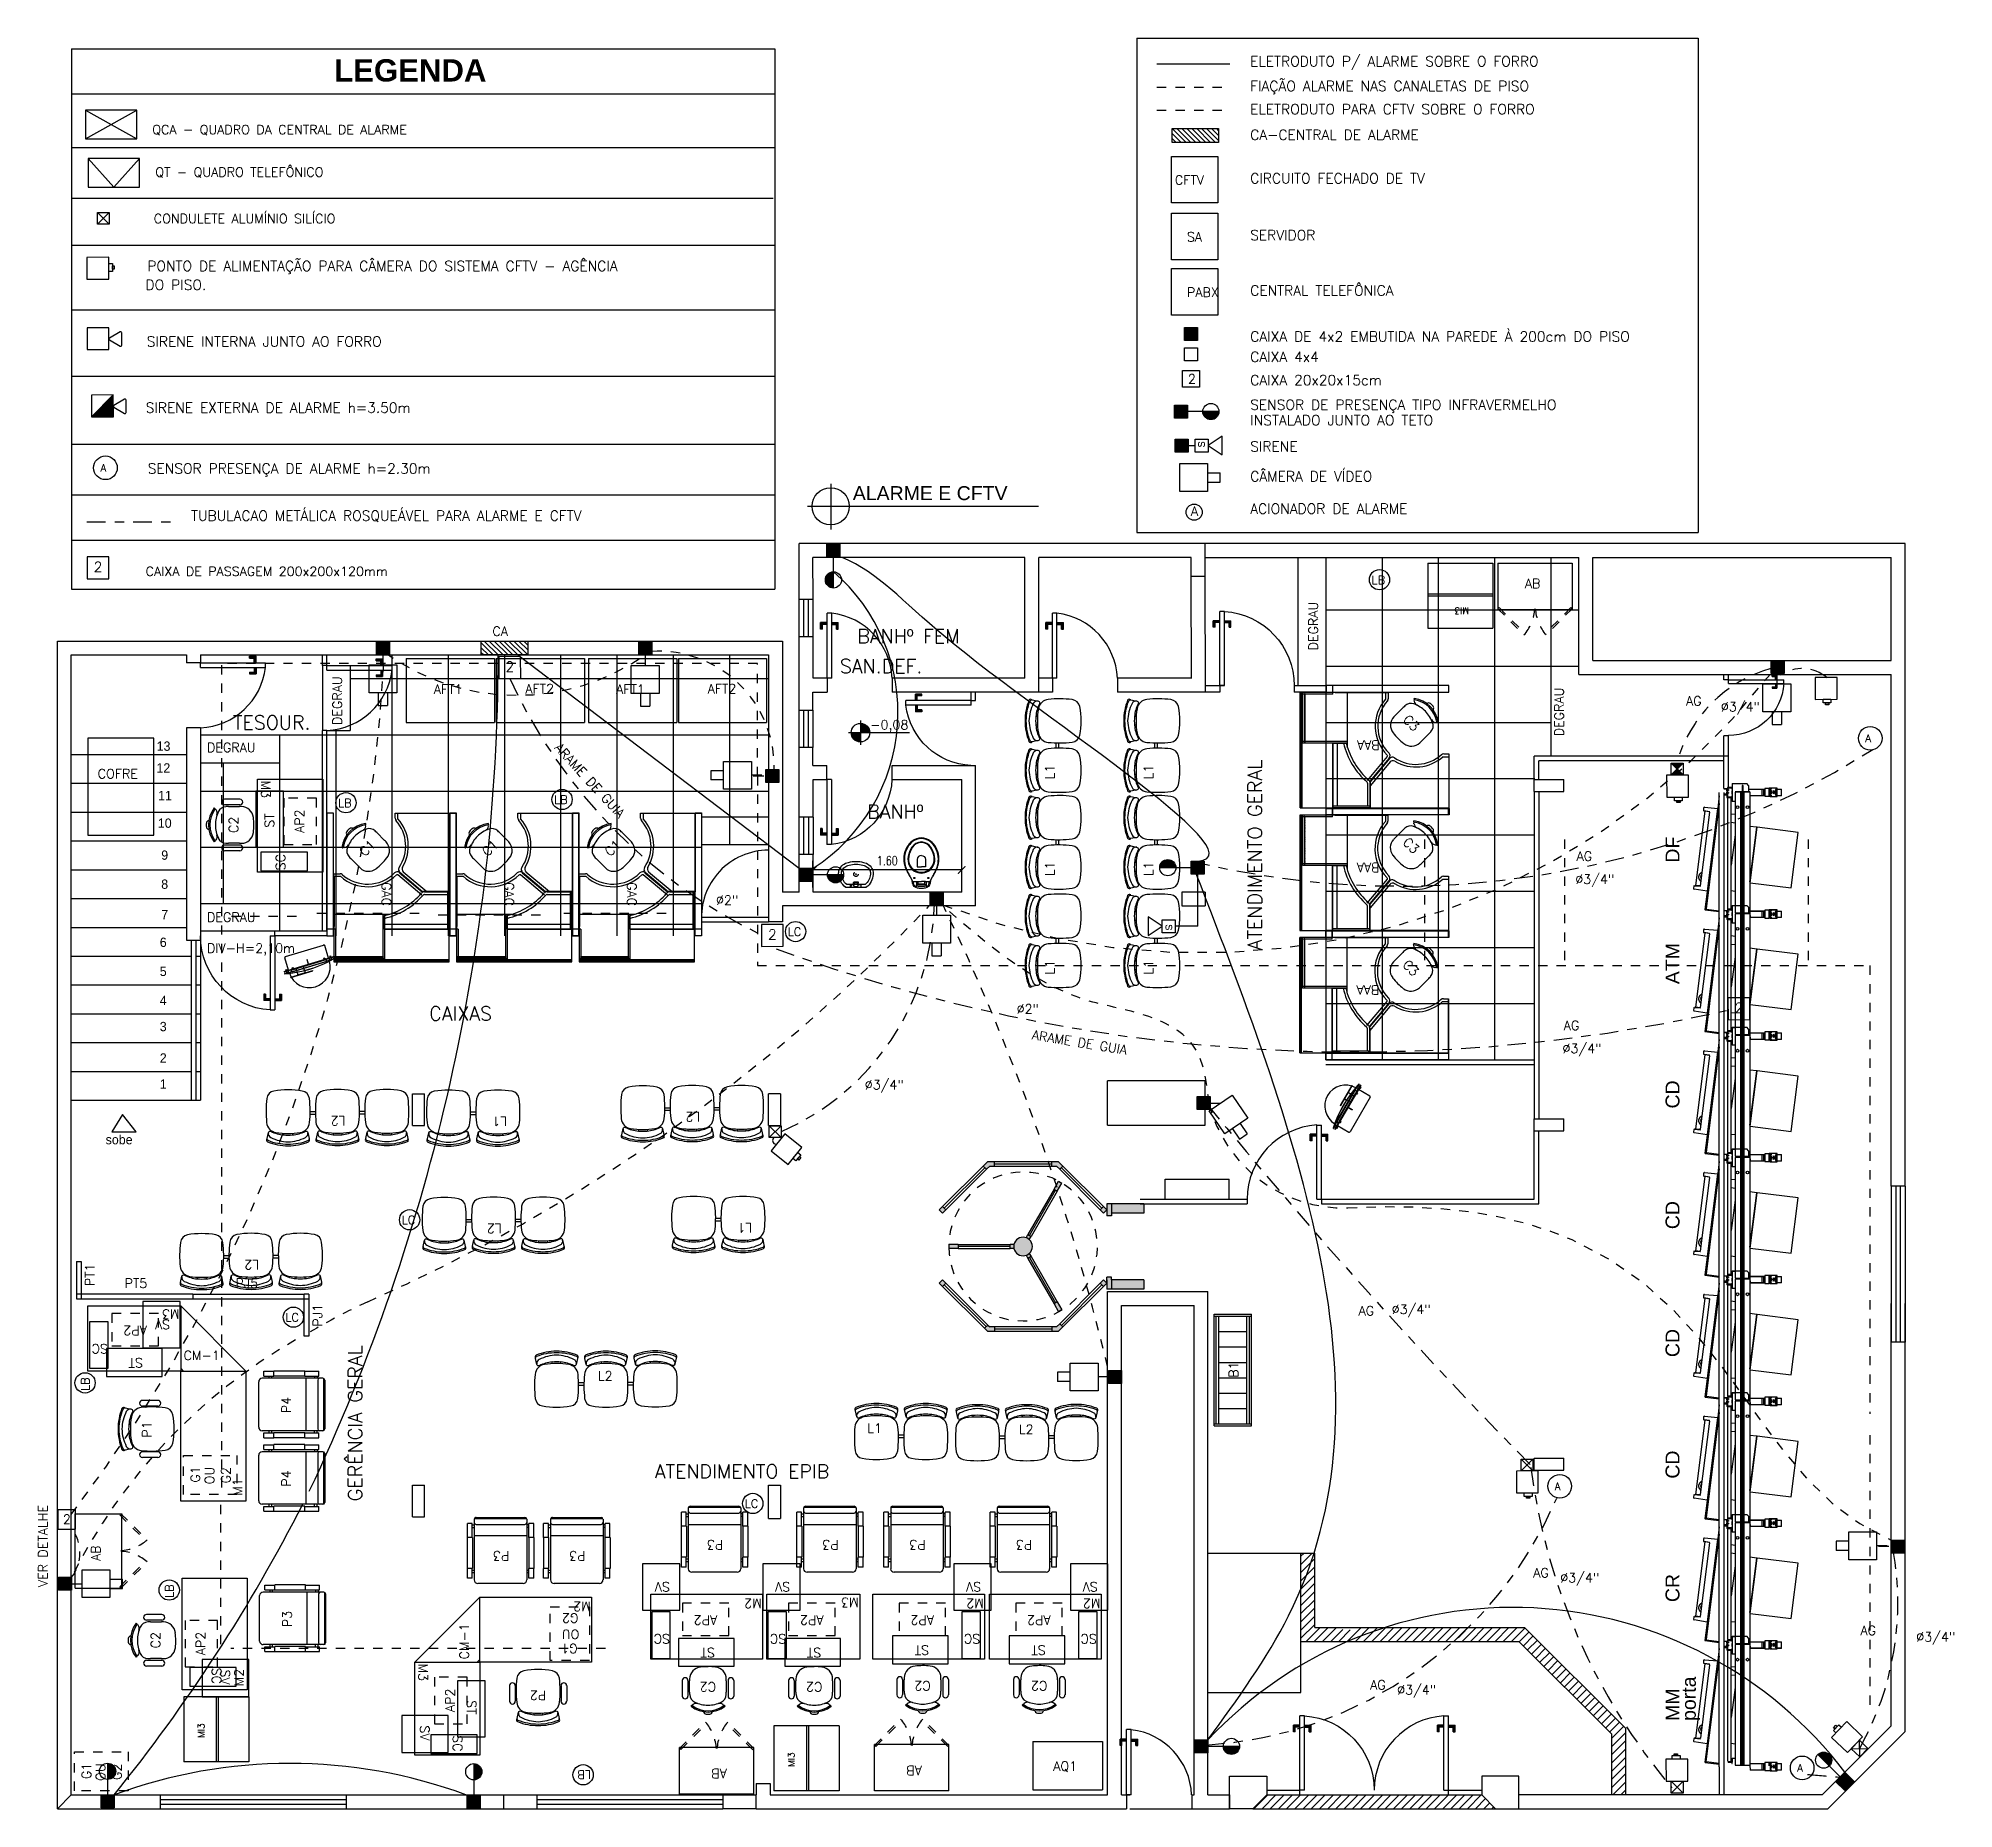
# Model space of a CAD drawing. Extents: x 16 to 124, y 36 to 90.
# Drawn here: x 40.51 to 61.12, y 36.62 to 55.66 of the extents above; entities that cross this region are included whole.
import ezdxf

# ---------------------------------------------------------------- set-up
doc = ezdxf.new("R2010")
doc.units = 0
doc.header["$LTSCALE"] = 0.02
doc.header["$PDMODE"] = 2
for name, pattern in [('DASHDOT', [1, 0.5, -0.25, 0, -0.25]), ('DASHED2', [0.375, 0.25, -0.125]), ('HIDDEN', [0.375, 0.25, -0.125]), ('HIDDEN2', [0.1875, 0.125, -0.0625])]:
    doc.linetypes.add(name, pattern=pattern)
doc.layers.get('0').update_dxf_attribs({"linetype": 'CONTINUOUS'})
doc.layers.get('DEFPOINTS').update_dxf_attribs({"linetype": 'CONTINUOUS'})
for name, color, linetype in [('20TEXTO_02', 1, 'CONTINUOUS'), ('42-TEXTO', 1, 'CONTINUOUS'), ('ACESSORIOS', 6, 'CONTINUOUS'), ('ALARME', 2, 'DASHDOT'), ('ARQUITETURA20', 1, 'CONTINUOUS'), ('BLOCOS', 1, 'CONTINUOUS'), ('CADEIRAS', 6, 'CONTINUOUS'), ('CAIXAS', 7, 'CONTINUOUS'), ('CALHA', 160, 'CONTINUOUS'), ('CAN-ALARME', 10, 'DASHDOT'), ('CAN-SENSOR', 9, 'DASHED2'), ('CANALETAS', 4, 'CONTINUOUS'), ('CARENAGEM', 1, 'CONTINUOUS'), ('CODIGO', 6, 'CONTINUOUS'), ('CONDUL', 5, 'CONTINUOUS'), ('COTAS', 6, 'CONTINUOUS'), ('DIVBIOMBO', 3, 'CONTINUOUS'), ('DIVISORIA', 5, 'CONTINUOUS'), ('DIVTETO', 5, 'CONTINUOUS'), ('EL-ELETRODUTO', 2, 'CONTINUOUS'), ('ESQUAD-SOLID', 6, 'CONTINUOUS'), ('ESQUADRIA', 1, 'CONTINUOUS'), ('ESQUADRIA-F', 6, 'CONTINUOUS'), ('ESQUADRIAS', 1, 'CONTINUOUS'), ('ESQUADRIAS-F', 2, 'CONTINUOUS'), ('ESQUADRIAS-G', 1, 'CONTINUOUS'), ('LE', 5, 'CONTINUOUS'), ('MESA-SUP', 5, 'CONTINUOUS'), ('MESAS', 1, 'CONTINUOUS'), ('PAREDE-SOL', 251, 'CONTINUOUS'), ('PAREDES', 7, 'CONTINUOUS'), ('PELICULA', 252, 'CONTINUOUS'), ('PISO', 6, 'CONTINUOUS'), ('PISOELEVADO', 6, 'CONTINUOUS'), ('SAN', 6, 'CONTINUOUS'), ('SINAL', 1, 'CONTINUOUS'), ('SUBPORTICO', 6, 'CONTINUOUS'), ('TEXTO', 7, 'CONTINUOUS'), ('TEXTO-F', 6, 'CONTINUOUS'), ('TEXTO02', 3, 'CONTINUOUS'), ('TEXTO30', 5, 'CONTINUOUS'), ('TOMADAS30', 5, 'CONTINUOUS')]:
    doc.layers.add(name, color=color, linetype=linetype)
doc.styles.add('COTAS', font='romans.shx', dxfattribs={"width": 0.75})
doc.styles.add('PAVIM', font='swiss.ttf')
doc.styles.add('ROMANS', font='simplex.shx')
doc.styles.add('SANSSERIFBOLD', font='sasb____.pfb', dxfattribs={"height": 0.5})
doc.dimstyles.new('COTAS', dxfattribs={"dimtxt": 0.1, "dimasz": 0.08, "dimexe": 0.1, "dimexo": 0.05, "dimgap": 0.05, "dimtad": 1, "dimzin": 0, "dimdsep": 46, "dimtxsty": 'COTAS', "dimblk1": 'ARCHTICK', "dimblk2": 'ARCHTICK', "dimsah": 1, "dimcen": 2.5, "dimclrt": 1, "dimadec": 0, "dimazin": 0, "dimtfac": 1, "dimtdec": 4, "dimtmove": 2, "dimatfit": 3, "dimldrblk": 'ARCHTICK', "dimfxl": 1, "dimtvp": 1, "dimtolj": 1, "dimtzin": 0, "dimarcsym": 0})
pattern_1 = [(45, (32.219845, 42.122923), (-0.04419417, 0.04419417), [])]

msp = doc.modelspace()

# ---------------------------------------------------------------- texts
at = {"layer": '20TEXTO_02', "style": 'ROMANS'}
for s, height, p in [('ELETRODUTO P/ ALARME SOBRE O FORRO', 0.1090313, (53.55073, 55.36304)), ('FIAÇÃO ALARME NAS CANALETAS DE PISO', 0.1090313, (53.55073, 55.09686)), ('ELETRODUTO PARA CFTV SOBRE O FORRO', 0.1090313, (53.55073, 54.8474)), ('CA-CENTRAL DE ALARME', 0.1090313, (53.55073, 54.57313)), ('CIRCUITO FECHADO DE TV', 0.1090313, (53.55073, 54.1048)), ('SERVIDOR', 0.109031, (53.55073, 53.49339)), (' PONTO DE ALIMENTAÇÃO PARA CÂMERA DO SISTEMA CFTV - AGÊNCIA', 0.1090313, (41.60887, 53.1616)), ('  DO PISO.', 0.109031, (41.51494, 52.95856)), ('CENTRAL TELEFÔNICA', 0.1090313, (53.55073, 52.89731)), ('SIRENE INTERNA JUNTO AO FORRO', 0.1090313, (41.67758, 52.34833)), ('CAIXA DE 4x2 EMBUTIDA NA PAREDE À 200cm DO PISO', 0.1090313, (53.55073, 52.40227)), ('CAIXA 4x4', 0.109031, (53.55073, 52.18403)), ('CAIXA 20x20x15cm', 0.1090313, (53.55073, 51.93422)), ('SIRENE EXTERNA DE ALARME h=3.50m', 0.1090313, (41.66658, 51.63717)), ('SENSOR DE PRESENÇA TIPO INFRAVERMELHO', 0.1090313, (53.55073, 51.66897)), ('INSTALADO JUNTO AO TETO', 0.1090313, (53.55073, 51.50221)), ('SIRENE', 0.109031, (53.55073, 51.22)), ('SENSOR PRESENÇA DE ALARME h=2.30m', 0.1090313, (41.68921, 50.98272)), ('CÂMERA DE VÍDEO', 0.1090313, (53.55073, 50.89879)), ('TUBULACAO METÁLICA ROSQUEÁVEL PARA ALARME E CFTV', 0.1090313, (42.15436, 50.47556)), ('ACIONADOR DE ALARME', 0.1090313, (53.55073, 50.55052))]:
    msp.add_text(s, height=height, dxfattribs=at).set_placement(p)
at = {"layer": '42-TEXTO', "style": 'ROMANS'}
for p in [(41.10691, 49.92447), (45.53679, 48.85199), (48.3624, 45.97107), (58.76225, 45.18231)]:
    msp.add_text('2', height=0.10903, dxfattribs=at).set_placement(p)
at = {"layer": 'ARQUITETURA20', "style": 'ROMANS'}
for s, p in [('QCA - QUADRO DA CENTRAL DE ALARME', (41.73724, 54.63248)), ('QT - QUADRO TELEFÔNICO', (41.77041, 54.17618)), ('CONDULETE ALUMÍNIO SILÍCIO', (41.7537, 53.67533)), ('CAIXA DE PASSAGEM 200x200x120mm', (41.66579, 49.88151)), ('AG', (58.23939, 48.4878)), ('%%C3/4"', (58.6145, 48.42474)), ('AG', (57.06191, 46.81764)), ('%%C3/4"', (57.04811, 46.56945)), ('%%C2"', (47.80222, 46.34494)), ('%%C2"', (51.03691, 45.17484)), ('AG', (56.92385, 44.99761)), ('%%C3/4"', (56.91004, 44.74942)), ('%%C3/4"', (49.40316, 44.35905)), ('%%C3/4"', (55.07248, 41.94334)), ('AG', (54.71666, 41.92811)), ('AG', (56.59596, 39.10998)), ('%%C3/4"', (56.88625, 39.05631)), ('AG', (60.11659, 38.48952)), ('%%C3/4"', (60.71661, 38.42044)), ('AG', (54.84067, 37.90404)), ('%%C3/4"', (55.13096, 37.85036))]:
    msp.add_text(s, height=0.10001, dxfattribs=at).set_placement(p)
for rotation, p in [(312.73669, (46.05729, 48.02862)), (350.718787, (51.19621, 44.89903))]:
    msp.add_text('ARAME DE GUIA ', height=0.10001, rotation=rotation, dxfattribs=at).set_placement(p)
at = {"layer": 'CODIGO', "style": 'ROMANS'}
for s, p in [('DEGRAU', (43.77753, 48.27887)), ('PT1', (41.11418, 42.24153)), ('PJ1', (43.56604, 41.80617)), ('P4', (43.22875, 40.87583)), ('P4', (43.22875, 40.08495)), ('M1', (42.70314, 39.98718)), ('M2', (42.72057, 37.93756))]:
    msp.add_text(s, height=0.1, rotation=90, dxfattribs=at).set_placement(p)
at = {"layer": 'CODIGO'}
for s, p in [('13', (41.78394, 48.00125)), ('12', (41.7825, 47.76683)), ('11', (41.79958, 47.46989)), ('10', (41.79718, 47.17295)), ('9', (41.83368, 46.82913)), ('8', (41.83368, 46.51656)), ('7', (41.83368, 46.18837)), ('6', (41.81804, 45.89143)), ('5', (41.81804, 45.57887)), ('4', (41.81804, 45.2663)), ('3', (41.81804, 44.98499)), ('2', (41.81804, 44.64674)), ('1', (41.81804, 44.36639)), ('sobe', (41.23558, 43.76845))]:
    msp.add_text(s, height=0.1, dxfattribs=at).set_placement(p)
at = {"layer": 'CODIGO', "style": 'ROMANS'}
for s, p in [('DEGRAU', (42.32589, 47.98712)), ('COFRE', (41.15028, 47.70438)), ('DEGRAU', (42.32589, 46.16135)), ('DIV-H=2,10m', (42.32589, 45.82837)), ('PT5', (41.43919, 42.22316)), ('PJ5', (42.63249, 42.22316))]:
    msp.add_text(s, height=0.1, dxfattribs=at).set_placement(p)
at = {"layer": 'COTAS', "style": 'COTAS'}
msp.add_text('-0,08', height=0.1, dxfattribs=at).set_placement((49.46123, 48.23092))
at = {"layer": 'LE', "linetype": 'ByBlock', "style": 'ROMANS'}
for p in [(41.17998, 51.00494), (60.16847, 48.09538), (56.82738, 40.04985), (59.43566, 37.02056)]:
    msp.add_text('A', height=0.08055, dxfattribs=at).set_placement(p)
at = {"layer": 'PISO', "style": 'PAVIM'}
msp.add_text('ALARME E CFTV', height=0.15, dxfattribs=at).set_placement((49.27455, 50.69771))
for s, p in [('DF', (58.16919, 46.79837)), ('ATM', (58.16919, 45.49058)), ('CD', (58.16919, 44.15329)), ('CD', (58.16919, 42.85533)), ('CD', (58.16919, 41.47946)), ('CD', (58.16919, 40.17167)), ('CR', (58.16919, 38.84421)), ('porta', (58.3448, 37.56592)), ('MM', (58.16919, 37.56592))]:
    msp.add_text(s, height=0.15, rotation=90, dxfattribs=at).set_placement(p)
at = {"layer": 'PISOELEVADO', "style": 'COTAS'}
for p in [(54.2791, 49.08078), (56.92362, 48.15754)]:
    msp.add_text('DEGRAU', height=0.1, rotation=90, dxfattribs=at).set_placement(p)
at = {"layer": 'TEXTO'}
for s, height, style, p in [('CFTV', 0.1, 'ROMANS', (52.73953, 54.0909)), ('SA', 0.1, 'ROMANS', (52.86932, 53.4795)), ('PABX', 0.1, 'ROMANS', (52.86932, 52.88342)), ('2', 0.1, 'ROMANS', (52.88034, 51.9516)), ('A', 0.1, 'ROMANS', (52.91228, 50.52729)), ('CA', 0.1, 'ROMANS', (45.39728, 49.23637)), ('BANHº FEM', 0.15, 'COTAS', (49.32238, 49.15876)), ('SAN.DEF.', 0.15, 'COTAS', (49.13544, 48.83662)), ('TESOUR.', 0.15, 'COTAS', (42.60474, 48.23181)), ('BANHº ', 0.15, 'COTAS', (49.42849, 47.27167)), ('CAIXAS', 0.15, 'COTAS', (44.71713, 45.09962)), ('ATENDIMENTO EPIB', 0.15, 'COTAS', (47.14372, 40.1755)), ('2', 0.1, 'ROMANS', (40.77495, 39.68556))]:
    msp.add_text(s, height=height, dxfattribs=dict(at, style=style)).set_placement(p)
for s, height, rotation, style, p in [('s', 0.1, 90, 'ROMANS', (53.05927, 51.26033)), ('ATENDIMENTO GERAL', 0.15, 90, 'COTAS', (53.67658, 45.85632)), ('s', 0.1, 270, 'ROMANS', (52.64153, 46.13839)), ('GERÊNCIA GERAL', 0.15, 90, 'COTAS', (43.99562, 39.93018)), ('VER DETALHE', 0.1, 90, 'ROMANS', (40.61105, 39.00556))]:
    msp.add_text(s, height=height, rotation=rotation, dxfattribs=dict(at, style=style)).set_placement(p)
at = {"layer": 'TEXTO02', "style": 'SANSSERIFBOLD'}
msp.add_text('LEGENDA', height=0.24, dxfattribs=at).set_placement((43.69371, 55.20034))

# ---------------------------------------------------------------- blocks, each defined once
blk = doc.blocks.new('MI3')
at = {"layer": 'MESAS'}
for p, q in [((0.7, 0), (0, 0)), ((0, -0.7), (0, 0)), ((0.7, -0.7), (0.7, 0)), ((0.7, -0.35), (0, -0.35)), ((0.7, -0.37), (0, -0.37)), ((0.7, -0.7), (0, -0.7))]:
    blk.add_line(p, q, dxfattribs=at)
at = {"layer": 'CODIGO', "style": 'ROMANS'}
blk.add_text('MI3', height=0.07, dxfattribs=at).set_placement((0.258, -0.222, -0.64))
blk = doc.blocks.new('B1')
at = {"layer": 'MESAS'}
for p, q in [((-0.02, 0), (1.18, 0)), ((-0.02, 0), (-0.02, -0.4)), ((0, 0), (0, -0.4)), ((0, -0.02), (1.16, -0.02)), ((0, -0.05), (1.16, -0.05)), ((0.166, -0.05), (0.166, -0.35)), ((0.331, -0.05), (0.331, -0.35)), ((0.497, -0.05), (0.497, -0.35)), ((0.663, -0.05), (0.663, -0.35)), ((0.829, -0.05), (0.829, -0.35)), ((0.994, -0.05), (0.994, -0.35)), ((1.16, 0), (1.16, -0.4)), ((1.18, 0), (1.18, -0.4)), ((-0.02, -0.4), (1.18, -0.4)), ((0, -0.35), (1.16, -0.35)), ((0, -0.38), (1.16, -0.38))]:
    blk.add_line(p, q, dxfattribs=at)
at = {"layer": 'CODIGO', "style": 'ROMANS'}
blk.add_text('B1', height=0.1, dxfattribs=at).set_placement((0.497, -0.258))
blk = doc.blocks.new('M3')
at = {"layer": 'MESAS'}
blk.add_lwpolyline([(0, 0), (0, 0.7), (1, 0.7), (1, 0)], close=True, dxfattribs=at)
at = {"layer": 'CODIGO', "style": 'ROMANS'}
blk.add_text('M3', height=0.1, dxfattribs=at).set_placement((0.013, 0.039))
blk = doc.blocks.new('A$C1F7A7F6D')
at = {"layer": 'SINAL'}
for p, q in [((0.002, 0.233), (0.002, 0.231)), ((0.003, 0.255), (0.548, 0.255)), ((0.003, 0.252), (0.003, 0.253)), ((0.003, 0.253), (0.548, 0.253)), ((0.041, 0.252), (0.003, 0.252)), ((0.023, 0.25), (0.003, 0.25)), ((0.021, 0.267), (0.036, 0.267)), ((0.021, 0.267), (0.021, 0.263)), ((0.021, 0.263), (0.036, 0.263)), ((0.021, 0.259), (0.021, 0.255)), ((0.021, 0.259), (0.036, 0.259)), ((0.021, 0.255), (0.036, 0.255)), ((0.022, 0.248), (0.022, 0.23)), ((0.022, 0.23), (0.022, 0.229)), ((0.023, 0.25), (0.023, 0.252)), ((0.041, 0.249), (0.023, 0.249)), ((0.041, 0.248), (0.023, 0.248)), ((0.023, 0.248), (0.023, 0.23)), ((0.041, 0.23), (0.023, 0.23)), ((0.041, 0.229), (0.023, 0.229)), ((0.026, 0.251), (0.025, 0.252)), ((0.026, 0.263), (0.026, 0.259)), ((0.026, 0.252), (0.026, 0.25)), ((0.026, 0.25), (0.031, 0.25)), ((0.031, 0.263), (0.031, 0.259)), ((0.031, 0.252), (0.031, 0.25)), ((0.031, 0.251), (0.031, 0.252)), ((0.036, 0.267), (0.036, 0.263)), ((0.036, 0.259), (0.036, 0.255)), ((0.043, 0.249), (0.041, 0.249)), ((0.041, 0.248), (0.041, 0.23)), ((0.043, 0.229), (0.041, 0.229)), ((0.042, 0.248), (0.042, 0.23)), ((0.044, 0.25), (0.043, 0.25)), ((0.043, 0.225), (0.043, 0.25)), ((0.043, 0.229), (0.043, 0.25)), ((0.044, 0.229), (0.043, 0.229)), ((0.044, 0.224), (0.044, 0.25)), ((0.078, 0.249), (0.044, 0.249)), ((0.078, 0.229), (0.044, 0.229)), ((0.051, 0.255), (0.051, 0.395)), ((0.051, 0.249), (0.051, 0.253)), ((0.051, 0.225), (0.051, 0.229)), ((0.061, 0.405), (0.491, 0.405)), ((0.078, 0.226), (0.078, 0.252)), ((0.096, 0.252), (0.078, 0.252)), ((0.078, 0.249), (0.474, 0.249)), ((0.078, 0.229), (0.474, 0.229)), ((0.474, 0.226), (0.078, 0.226)), ((0.091, 0.267), (0.106, 0.267)), ((0.091, 0.267), (0.091, 0.263)), ((0.091, 0.263), (0.106, 0.263)), ((0.091, 0.259), (0.091, 0.255)), ((0.091, 0.259), (0.106, 0.259)), ((0.091, 0.255), (0.106, 0.255)), ((0.096, 0.253), (0.095, 0.253)), ((0.096, 0.263), (0.096, 0.259)), ((0.096, 0.253), (0.096, 0.25)), ((0.096, 0.25), (0.101, 0.25)), ((0.101, 0.263), (0.101, 0.259)), ((0.101, 0.253), (0.101, 0.25)), ((0.101, 0.253), (0.101, 0.253)), ((0.451, 0.252), (0.101, 0.252)), ((0.106, 0.267), (0.106, 0.263)), ((0.106, 0.259), (0.106, 0.255)), ((0.136, 0.199), (0.136, 0.226)), ((0.216, 0.199), (0.216, 0.226)), ((0.274, 0.305), (0.277, 0.305)), ((0.274, 0.255), (0.274, 0.305)), ((0.277, 0.255), (0.277, 0.305)), ((0.446, 0.267), (0.446, 0.263)), ((0.461, 0.267), (0.446, 0.267)), ((0.461, 0.263), (0.446, 0.263)), ((0.446, 0.259), (0.446, 0.255)), ((0.461, 0.259), (0.446, 0.259)), ((0.461, 0.255), (0.446, 0.255)), ((0.451, 0.253), (0.45, 0.253)), ((0.451, 0.263), (0.451, 0.259)), ((0.451, 0.253), (0.451, 0.25)), ((0.456, 0.25), (0.451, 0.25)), ((0.456, 0.263), (0.456, 0.259)), ((0.456, 0.253), (0.456, 0.253)), ((0.456, 0.253), (0.456, 0.25)), ((0.474, 0.252), (0.456, 0.252)), ((0.461, 0.267), (0.461, 0.263)), ((0.461, 0.259), (0.461, 0.255)), ((0.474, 0.226), (0.474, 0.252)), ((0.507, 0.249), (0.474, 0.249)), ((0.507, 0.229), (0.474, 0.229)), ((0.501, 0.255), (0.501, 0.395)), ((0.501, 0.249), (0.501, 0.253)), ((0.501, 0.225), (0.501, 0.229)), ((0.507, 0.25), (0.509, 0.25)), ((0.507, 0.224), (0.507, 0.25)), ((0.509, 0.225), (0.509, 0.25)), ((0.509, 0.229), (0.509, 0.25)), ((0.51, 0.249), (0.509, 0.249)), ((0.509, 0.248), (0.509, 0.23)), ((0.51, 0.229), (0.509, 0.229)), ((0.51, 0.252), (0.548, 0.252)), ((0.51, 0.249), (0.528, 0.249)), ((0.51, 0.248), (0.528, 0.248)), ((0.51, 0.248), (0.51, 0.23)), ((0.51, 0.23), (0.528, 0.23)), ((0.51, 0.229), (0.528, 0.229)), ((0.531, 0.267), (0.516, 0.267)), ((0.516, 0.267), (0.516, 0.263)), ((0.531, 0.263), (0.516, 0.263)), ((0.516, 0.259), (0.516, 0.255)), ((0.531, 0.259), (0.516, 0.259)), ((0.531, 0.255), (0.516, 0.255)), ((0.521, 0.251), (0.52, 0.252)), ((0.521, 0.263), (0.521, 0.259)), ((0.521, 0.252), (0.521, 0.25)), ((0.526, 0.25), (0.521, 0.25)), ((0.526, 0.263), (0.526, 0.259)), ((0.526, 0.251), (0.526, 0.252)), ((0.526, 0.252), (0.526, 0.25)), ((0.528, 0.25), (0.528, 0.252)), ((0.528, 0.25), (0.548, 0.25)), ((0.528, 0.248), (0.528, 0.23)), ((0.529, 0.248), (0.529, 0.23)), ((0.529, 0.23), (0.53, 0.229)), ((0.531, 0.267), (0.531, 0.263)), ((0.531, 0.259), (0.531, 0.255)), ((0.548, 0.252), (0.548, 0.253)), ((0.549, 0.233), (0.55, 0.231)), ((0.051, 0.175), (0.301, 0.175)), ((0.051, 0.173), (0.051, 0.175)), ((0.051, 0.173), (0.301, 0.173)), ((0.136, 0.175), (0.136, 0.199)), ((0.216, 0.177), (0.136, 0.177)), ((0.216, 0.175), (0.216, 0.199)), ((0.301, 0.173), (0.301, 0.175))]:
    blk.add_line(p, q, dxfattribs=at)
at = {"layer": 'SINAL', "linetype": 'Continuous'}
for p, q in [((0.136, 0.226), (0.136, 0.249)), ((0.216, 0.226), (0.216, 0.249))]:
    blk.add_line(p, q, dxfattribs=at)
at = {"layer": 'SINAL'}
for centre, radius, start, end in [((0.002, 0.232), 0.00228, 87.2252, 247.8431), ((0.003, 0.253), 0.00225, 90, 270), ((0.275, 1.472), 1.271, 257.5301, 261.5559), ((0.275, 1.472), 1.272, 257.5301, 261.566), ((0.276, 1.472), 1.268, 257.5301, 258.434), ((0.276, 1.472), 1.269, 257.5301, 259.3992), ((0.023, 0.248), 0.001, 90, 180), ((0.023, 0.23), 0.001, 180, 270), ((0.041, 0.25), 0.003, 0, 90), ((0.041, 0.25), 0.0015, 0, 90), ((0.041, 0.248), 0.001, 0, 90), ((0.041, 0.23), 0.001, 270, 360), ((0.043, 0.224), 0.0015, 259.468, 0), ((0.061, 0.395), 0.01, 90, 180), ((0.276, 0.225), 0.225, 180, 180.8911), ((0.276, 0.225), 0.225, 181.2805, 358.7567), ((0.275, 1.472), 1.271, 261.5559, 282.4699), ((0.275, 1.472), 1.272, 261.566, 282.4699), ((0.491, 0.395), 0.01, 360, 90), ((0.276, 0.225), 0.225, 359.1462, 360), ((0.51, 0.25), 0.003, 90, 180), ((0.509, 0.224), 0.0015, 180, 245.3293), ((0.51, 0.25), 0.0015, 90, 180), ((0.51, 0.248), 0.001, 90, 180), ((0.275, 1.472), 1.269, 280.6008, 282.4699), ((0.51, 0.23), 0.001, 180, 270), ((0.528, 0.248), 0.001, 0, 90), ((0.528, 0.23), 0.001, 270, 0), ((0.275, 1.472), 1.268, 281.566, 282.4699), ((0.548, 0.253), 0.00225, 270, 90), ((0.549, 0.232), 0.00228, 292.1569, 92.7748)]:
    blk.add_arc(centre, radius, start, end, dxfattribs=at)
blk = doc.blocks.new('A$C33302E0F')
at = {"layer": 'CADEIRAS'}
for p, q in [((0.185, 0.455), (0.185, 0.473)), ((0.279, 0.455), (0.279, 0.473)), ((0.716, 0.455), (0.716, 0.473)), ((0.81, 0.455), (0.81, 0.473)), ((1.247, 0.458), (1.247, 0.476)), ((1.341, 0.458), (1.341, 0.476)), ((0.468, 0.253), (0.526, 0.253)), ((0.468, 0.253), (0.478, 0.253)), ((0.469, 0.225), (0.526, 0.225)), ((0.999, 0.256), (1.058, 0.256)), ((1, 0.228), (1.057, 0.228))]:
    blk.add_line(p, q, dxfattribs=at)
for points in [[(0.101, 0.446, 0.340817), (0, 0.34, 0.05523), (0.003, 0.081, 0.328643), (0.079, 0, 0.09095), (0.384, 0, 0.328643), (0.461, 0.081, 0.05523), (0.463, 0.34, 0.340817), (0.363, 0.446, 0.077917)], [(0.632, 0.446, 0.340817), (0.532, 0.34, 0.05523), (0.534, 0.081, 0.328643), (0.61, 0, 0.09095), (0.916, 0, 0.328643), (0.992, 0.081, 0.05523), (0.994, 0.34, 0.340817), (0.894, 0.446, 0.077917)], [(1.163, 0.449, 0.340817), (1.063, 0.343, 0.05523), (1.065, 0.084, 0.328643), (1.141, 0.003, 0.09095), (1.447, 0.003, 0.328643), (1.523, 0.084, 0.05523), (1.525, 0.343, 0.340817), (1.425, 0.449, 0.077917)]]:
    blk.add_lwpolyline(points, format="xyb", close=True, dxfattribs=at)
for points in [[(0.458, 0.514, 0.481357), (0.453, 0.547, 0.097119), (0.232, 0.589, 0.097119), (0.011, 0.547, 0.481357), (0.005, 0.514)], [(0.185, 0.473, 0.100785), (0.047, 0.433, -0.49505), (0.02, 0.445), (0.006, 0.512, -0.365963), (0.017, 0.534, -0.0944), (0.232, 0.576, -0.0944), (0.447, 0.534, -0.365963), (0.458, 0.512), (0.443, 0.445, -0.49505), (0.416, 0.433, 0.100785), (0.279, 0.473, 0.100785)], [(0.444, 0.448, 0.344642), (0.419, 0.5, 0.1068), (0.232, 0.547, 0.1068), (0.045, 0.5, 0.344642), (0.02, 0.448)], [(0.99, 0.514, 0.481357), (0.984, 0.547, 0.097119), (0.763, 0.589, 0.097119), (0.542, 0.547, 0.481357), (0.536, 0.514)], [(0.716, 0.473, 0.100785), (0.578, 0.433, -0.49505), (0.551, 0.445), (0.537, 0.512, -0.365963), (0.548, 0.534, -0.0944), (0.763, 0.576, -0.0944), (0.978, 0.534, -0.365963), (0.989, 0.512), (0.975, 0.445, -0.49505), (0.947, 0.433, 0.100785), (0.81, 0.473, 0.100785)], [(0.975, 0.448, 0.344642), (0.95, 0.5, 0.1068), (0.763, 0.547, 0.1068), (0.576, 0.5, 0.344642), (0.551, 0.448)], [(1.521, 0.517, 0.481357), (1.515, 0.55, 0.097119), (1.294, 0.592, 0.097119), (1.073, 0.55, 0.481357), (1.067, 0.517)], [(1.247, 0.476, 0.100785), (1.11, 0.436, -0.49505), (1.082, 0.448), (1.068, 0.515, -0.365963), (1.079, 0.537, -0.0944), (1.294, 0.579, -0.0944), (1.509, 0.537, -0.365963), (1.52, 0.515), (1.506, 0.448, -0.49505), (1.479, 0.436, 0.100785), (1.341, 0.476, 0.100785)], [(1.506, 0.451, 0.344642), (1.481, 0.503, 0.1068), (1.294, 0.55, 0.1068), (1.107, 0.503, 0.344642), (1.082, 0.451)]]:
    blk.add_lwpolyline(points, format="xyb", dxfattribs=at)
for centre in [(0.232, -0.04), (0.763, -0.04), (1.294, -0.037)]:
    blk.add_arc(centre, 0.515, 84.7595, 95.2405, dxfattribs=at)
at = {"layer": 'CODIGO', "style": 'ROMANS'}
blk.add_text('L2', height=0.1, dxfattribs=at).set_placement((0.676, 0.274))
blk = doc.blocks.new('P3')
at = {"layer": 'CADEIRAS'}
for p, q in [((0, 0), (0, -0.106)), ((0, 0), (0.052, 0)), ((0.052, 0), (0.052, -0.106)), ((0.075, -0.635), (0.075, 0.018)), ((0.113, 0.056), (0.602, 0.056)), ((0.639, -0.635), (0.639, 0.018)), ((0.663, 0), (0.714, 0)), ((0.663, 0), (0.663, -0.106)), ((0.714, 0), (0.714, -0.106)), ((-0.002, -0.439), (-0.002, -0.106)), ((-0.002, -0.106), (0.054, -0.106)), ((0.052, -0.056), (0.075, -0.056)), ((0.052, -0.084), (0.075, -0.084)), ((0.054, -0.439), (0.054, -0.106)), ((0.639, -0.056), (0.663, -0.056)), ((0.639, -0.084), (0.663, -0.084)), ((0.66, -0.106), (0.717, -0.106)), ((0.66, -0.439), (0.66, -0.106)), ((0.717, -0.439), (0.717, -0.106)), ((-0.002, -0.439), (0.054, -0.439)), ((0, -0.439), (0, -0.589)), ((0, -0.589), (0.052, -0.589)), ((0.052, -0.439), (0.052, -0.589)), ((0.052, -0.545), (0.075, -0.545)), ((0.052, -0.573), (0.075, -0.573)), ((0.075, -0.455), (0.639, -0.455)), ((0.62, -0.579), (0.094, -0.579)), ((0.663, -0.545), (0.639, -0.545)), ((0.663, -0.573), (0.639, -0.573)), ((0.66, -0.439), (0.717, -0.439)), ((0.663, -0.439), (0.663, -0.589)), ((0.663, -0.589), (0.714, -0.589)), ((0.714, -0.439), (0.714, -0.589)), ((0.638, -0.642), (0.076, -0.642)), ((0.62, -0.654), (0.094, -0.654))]:
    blk.add_line(p, q, dxfattribs=at)
for centre, radius, start, end in [((0.113, 0.018), 0.0376, 90, 180), ((0.602, 0.018), 0.0376, 0, 90), ((0.094, -0.598), 0.0188, 90, 180), ((0.62, -0.598), 0.0188, 0, 90), ((0.094, -0.635), 0.0188, 180, 270), ((0.62, -0.635), 0.0188, 270, 0)]:
    blk.add_arc(centre, radius, start, end, dxfattribs=at)
at = {"layer": 'CODIGO', "style": 'ROMANS'}
blk.add_text('P3', height=0.1, dxfattribs=at).set_placement((0.263, -0.29))
blk = doc.blocks.new('C2')
at = {"layer": 'CADEIRAS'}
for p, q in [((-0.298, -0.361), (-0.298, -0.195)), ((-0.237, -0.361), (-0.237, -0.195)), ((-0.198, -0.092), (-0.204, -0.084)), ((-0.182, -0.105), (-0.192, -0.092)), ((0.141, -0.105), (0.15, -0.092)), ((0.157, -0.092), (0.163, -0.084)), ((0.196, -0.361), (0.196, -0.195)), ((0.257, -0.361), (0.257, -0.195)), ((-0.218, -0.357), (-0.218, -0.237)), ((0.177, -0.237), (0.177, -0.357))]:
    blk.add_line(p, q, dxfattribs=at)
for centre, radius, start, end in [((-0.021, -0.328), 0.329, 86.4167, 93.5833), ((-0.267, -0.195), 0.0306, 0, 180), ((-0.124, -0.213), 0.094, 114.9388, 178.3074), ((-0.021, -0.328), 0.305, 53.1301, 126.8699), ((-0.194, -0.089), 0.0047, 216.8699, 305.9604), ((-0.021, -0.328), 0.291, 54.0396, 125.9604), ((-0.146, -0.054), 0.0623, 234.3405, 285.7396), ((-0.021, -0.435), 0.338, 90, 114.9388), ((-0.039, -0.028), 0.0282, 93.5833, 176.6281), ((-0.021, -0.435), 0.338, 65.0612, 90), ((-0.002, -0.028), 0.0282, 3.3719, 86.4167), ((0.105, -0.054), 0.0623, 254.2604, 305.6595), ((0.082, -0.213), 0.094, 1.6926, 65.0612), ((0.153, -0.089), 0.0047, 234.0396, 323.1301), ((0.226, -0.195), 0.0306, 0, 180), ((-0.267, -0.361), 0.0306, 180, 0), ((0.675, -0.237), 0.893, 178.3074, 180), ((0.487, -0.357), 0.705, 180, 181.7293), ((-0.086, -0.375), 0.132, 181.7293, 263.155), ((0.045, -0.375), 0.132, 276.845, 358.2707), ((-0.716, -0.237), 0.893, 0, 1.6926), ((-0.528, -0.357), 0.705, 358.2707, 360), ((0.226, -0.361), 0.0306, 180, 0), ((-0.021, 0.171), 0.682, 263.155, 270), ((-0.021, 0.171), 0.681, 270, 276.845)]:
    blk.add_arc(centre, radius, start, end, dxfattribs=at)
at = {"layer": 'CODIGO', "style": 'ROMANS'}
blk.add_text('C2', height=0.1, dxfattribs=at).set_placement((-0.108, -0.343))
blk = doc.blocks.new('AP2')
at = {"layer": 'ACESSORIOS', "linetype": 'HIDDEN'}
blk.add_lwpolyline([(0, 0), (0, -0.35), (0.5, -0.35), (0.5, 0)], close=True, dxfattribs=at)
at = {"layer": 'CODIGO', "style": 'ROMANS'}
blk.add_text('AP2', height=0.1, dxfattribs=at).set_placement((0.125, -0.217))
blk = doc.blocks.new('G1OUG2')
at = {"layer": 'ACESSORIOS', "linetype": 'HIDDEN'}
blk.add_lwpolyline([(0, 0), (-0.42, 0), (-0.42, 0.575), (0, 0.575)], close=True, dxfattribs=at)
at = {"layer": 'CODIGO', "style": 'ROMANS'}
for s, p in [('G1', (-0.293, 0.398)), ('OU', (-0.312, 0.245)), ('G2', (-0.302, 0.07))]:
    blk.add_text(s, height=0.1, dxfattribs=at).set_placement(p)
blk = doc.blocks.new('SC')
at = {"layer": 'ACESSORIOS'}
blk.add_lwpolyline([(0, 0), (0, -0.5), (0.2, -0.5), (0.2, 0)], close=True, dxfattribs=at)
at = {"layer": 'CODIGO', "style": 'ROMANS'}
blk.add_text('SC', height=0.1, dxfattribs=at).set_placement((0.003, -0.261))
blk = doc.blocks.new('SV')
at = {"layer": 'ACESSORIOS'}
blk.add_lwpolyline([(0, 0), (0, -0.5), (0.4, -0.5), (0.4, 0)], close=True, dxfattribs=at)
at = {"layer": 'CODIGO', "style": 'ROMANS'}
blk.add_text('SV', height=0.1, dxfattribs=at).set_placement((0.107, -0.303))
blk = doc.blocks.new('LB')
at = {"layer": 'ACESSORIOS'}
blk.add_circle((0, 0), 0.109, dxfattribs=at)
at = {"layer": 'CODIGO', "style": 'ROMANS'}
blk.add_text('LB', height=0.09, dxfattribs=at).set_placement((-0.086, -0.047))
blk = doc.blocks.new('AB')
at = {"layer": 'CODIGO', "linetype": 'HIDDEN2'}
for p, q in [((0, -0.491), (0.281, -0.773)), ((0.013, -0.478), (0.294, -0.76)), ((0.787, -0.478), (0.506, -0.76)), ((0.8, -0.491), (0.519, -0.773)), ((0.281, -0.773), (0.294, -0.76)), ((0.519, -0.773), (0.506, -0.76))]:
    blk.add_line(p, q, dxfattribs=at)
for centre, start, end in [((-0.095, -0.456), 321.9199, 355.9227), ((0.895, -0.456), 184.0773, 218.0801)]:
    blk.add_arc(centre, 0.493, start, end, dxfattribs=at)
at = {"layer": 'MESAS'}
for p, q in [((0, 0), (0.8, 0)), ((0, 0), (0, -0.5)), ((0.8, 0), (0.8, -0.5)), ((0, -0.5), (0.013, -0.5)), ((0.013, -0.5), (0.782, -0.5)), ((0.782, -0.5), (0.8, -0.5)), ((0.8, -0.5), (0.787, -0.5))]:
    blk.add_line(p, q, dxfattribs=at)
at = {"layer": 'MESAS', "linetype": 'HIDDEN2'}
for p, q in [((0.013, -0.478), (0, -0.491)), ((0.787, -0.478), (0.8, -0.491))]:
    blk.add_line(p, q, dxfattribs=at)
at = {"layer": 'CODIGO', "style": 'ROMANS'}
blk.add_text('AB', height=0.1, dxfattribs=at).set_placement((0.291, -0.27))
blk = doc.blocks.new('P1')
at = {"layer": 'CADEIRAS'}
for p, q in [((0, 0), (0, 0.018)), ((0.094, 0), (0.094, 0.018)), ((-0.26, -0.295), (-0.26, -0.128)), ((-0.199, -0.295), (-0.199, -0.128)), ((0.294, -0.295), (0.294, -0.128)), ((0.355, -0.295), (0.355, -0.128))]:
    blk.add_line(p, q, dxfattribs=at)
blk.add_lwpolyline([(-0.084, -0.009, 0.340817), (-0.184, -0.115, 0.05523), (-0.182, -0.374, 0.328643), (-0.106, -0.455, 0.09095), (0.2, -0.455, 0.328643), (0.276, -0.374, 0.05523), (0.278, -0.115, 0.340817), (0.178, -0.009, 0.077917)], format="xyb", close=True, dxfattribs=at)
for points in [[(0.274, 0.059, 0.481357), (0.268, 0.092, 0.097119), (0.047, 0.134, 0.097119), (-0.174, 0.092, 0.481357), (-0.18, 0.059)], [(0, 0.018, 0.100785), (-0.138, -0.022, -0.49505), (-0.165, -0.009), (-0.179, 0.057, -0.365963), (-0.168, 0.079, -0.0944), (0.047, 0.121, -0.0944), (0.262, 0.079, -0.365963), (0.273, 0.057), (0.259, -0.009, -0.49505), (0.232, -0.022, 0.100785), (0.094, 0.018, 0.100785)], [(0.259, -0.007, 0.344642), (0.234, 0.045, 0.1068), (0.047, 0.093, 0.1068), (-0.14, 0.045, 0.344642), (-0.165, -0.007)]]:
    blk.add_lwpolyline(points, format="xyb", dxfattribs=at)
for centre, radius, start, end in [((0.047, -0.495), 0.515, 84.7595, 95.2405), ((-0.229, -0.128), 0.0306, 0, 180), ((0.324, -0.128), 0.0306, 0, 180), ((-0.229, -0.295), 0.0306, 180, 0), ((0.324, -0.295), 0.0306, 180, 0)]:
    blk.add_arc(centre, radius, start, end, dxfattribs=at)
at = {"layer": 'CODIGO', "style": 'ROMANS'}
blk.add_text('P1', height=0.1, dxfattribs=at).set_placement((-0.046, -0.226))
blk = doc.blocks.new('CM-1')
at = {"layer": 'MESAS'}
blk.add_lwpolyline([(-0.03, 0.7), (-0.03, 0.03), (0, 0), (0.67, 0)], close=True, dxfattribs=at)
at = {"layer": 'CODIGO', "style": 'ROMANS'}
blk.add_text('CM-1', height=0.1, dxfattribs=at).set_placement((0, 0.119))
blk = doc.blocks.new('ST')
at = {"layer": 'ACESSORIOS'}
blk.add_lwpolyline([(0, 0), (0, -0.3), (0.6, -0.3), (0.6, 0)], close=True, dxfattribs=at)
at = {"layer": 'CODIGO', "style": 'ROMANS'}
blk.add_text('ST', height=0.1, dxfattribs=at).set_placement((0.207, -0.197))
blk = doc.blocks.new('LC')
at = {"layer": 'ACESSORIOS'}
blk.add_circle((0, 0), 0.109, dxfattribs=at)
at = {"layer": 'CODIGO', "style": 'ROMANS'}
blk.add_text('LC', height=0.09, dxfattribs=at).set_placement((-0.086, -0.047))
blk = doc.blocks.new('A$C05567B69')
at = {"layer": 'ESQUADRIAS-F'}
blk.add_arc((0.8, 0), 0.8, 93.5833, 180, dxfattribs=at)
at = {"layer": 'ESQUADRIAS-G'}
for p, q in [((0.68, 0.628), (0.68, 0.698)), ((0.75, 0.698), (0.68, 0.698)), ((0.7, 0.628), (0.68, 0.628)), ((0.7, 0.628), (0.7, 0.678)), ((0.75, 0.678), (0.7, 0.678)), ((0.75, 0), (0.75, 0.798)), ((0.75, 0.798), (0.8, 0.798)), ((0.8, 0), (0.8, 0.798)), ((0.8, 0.698), (0.87, 0.698)), ((0.8, 0.678), (0.85, 0.678)), ((0.85, 0.628), (0.85, 0.678)), ((0.85, 0.628), (0.87, 0.628)), ((0.87, 0.628), (0.87, 0.698)), ((0.75, 0), (0.8, 0))]:
    blk.add_line(p, q, dxfattribs=at)
for points in [[(0.68, 0.698), (0.75, 0.698), (0.7, 0.678), (0.75, 0.678)], [(0.68, 0.628), (0.68, 0.698), (0.7, 0.628), (0.7, 0.678)], [(0.8, 0.698), (0.87, 0.698), (0.8, 0.678), (0.85, 0.678)], [(0.85, 0.628), (0.85, 0.678), (0.87, 0.628), (0.87, 0.698)]]:
    blk.add_solid(points, dxfattribs=at)
blk = doc.blocks.new('A$C7B783AE8')
at = {"layer": 'ESQUADRIAS-F'}
blk.add_arc((-0.033, 0.738), 0.738, 272.5737, 353.1841, dxfattribs=at)
at = {"layer": 'ESQUADRIAS-G'}
for p, q in [((0, 0.7), (0.7, 0.7)), ((0, 0.65), (0, 0.7)), ((0, 0.65), (0.7, 0.65)), ((0.528, 0.75), (0.528, 0.77)), ((0.528, 0.77), (0.598, 0.77)), ((0.528, 0.75), (0.578, 0.75)), ((0.578, 0.7), (0.578, 0.75)), ((0.578, 0.65), (0.578, 0.6)), ((0.598, 0.7), (0.598, 0.77)), ((0.598, 0.65), (0.598, 0.58)), ((0.7, 0.65), (0.7, 0.7)), ((0.528, 0.6), (0.578, 0.6)), ((0.528, 0.6), (0.528, 0.58)), ((0.528, 0.58), (0.598, 0.58))]:
    blk.add_line(p, q, dxfattribs=at)
for points in [[(0.528, 0.75), (0.578, 0.75), (0.528, 0.77), (0.598, 0.77)], [(0.598, 0.7), (0.598, 0.77), (0.578, 0.7), (0.578, 0.75)], [(0.598, 0.58), (0.598, 0.65), (0.578, 0.6), (0.578, 0.65)], [(0.528, 0.58), (0.598, 0.58), (0.528, 0.6), (0.578, 0.6)]]:
    blk.add_solid(points, dxfattribs=at)
blk = doc.blocks.new('PORTA-GIRA')
at = {"layer": 'ESQUAD-SOLID'}
h = blk.add_hatch(color=256, dxfattribs=at)
h.paths.add_polyline_path([(0.1, 2.167), (0.065, 2.202), (0.029, 2.167), (0.065, 2.131)])
h.paths.add_polyline_path([(-0.372, 1.695), (-0.407, 1.73), (-0.457, 1.68), (-0.457, 1.61), (-0.407, 1.61), (-0.407, 1.66)])
h.paths.add_polyline_path([(0.479, 2.101, 0.012502), (0.439, 2.101), (0.439, 2.001), (0.479, 2.001)])
h.paths.add_polyline_path([(0.853, 2.202), (0.817, 2.167), (0.853, 2.131), (0.888, 2.167)])
h.paths.add_polyline_path([(1.374, 1.68), (1.339, 1.716), (1.304, 1.68), (1.324, 1.66), (1.324, 1.61), (1.374, 1.61)])
h.paths.add_polyline_path([(1.374, 0.992), (1.324, 0.992), (1.324, 0.942), (1.289, 0.907), (1.324, 0.872), (1.374, 0.922)])
h.paths.add_polyline_path([(0.853, 0.471), (0.817, 0.435), (0.853, 0.4), (0.888, 0.435)])
h.paths.add_polyline_path([(0.065, 0.471), (0.029, 0.435), (0.065, 0.4), (0.1, 0.435)])
h.paths.add_polyline_path([(-0.372, 0.907), (-0.407, 0.942), (-0.407, 0.992), (-0.457, 0.992), (-0.457, 0.922), (-0.407, 0.872)])
h.paths.add_polyline_path([(-0.138, 0.934), (-0.158, 0.968), (-0.244, 0.918, 0.012502), (-0.224, 0.884)])
h.paths.add_polyline_path([(1.075, 0.968), (1.055, 0.934), (1.141, 0.884, 0.012502), (1.161, 0.918)])
h.paths.add_polyline_path([(0.559, 1.301, 1), (0.359, 1.301, 1)])
h.paths.add_polyline_path([(0.1, 0.35), (0, 0.35), (0, 0), (0.1, 0)])
h.paths.add_polyline_path([(0.13, 0.4), (0.065, 0.4), (0, 0.4), (0, 0.35), (0.1, 0.35), (0.13, 0.35)])
h.paths.add_polyline_path([(0.917, 0.4), (0.817, 0.4), (0.787, 0.4), (0.787, 0.35), (0.817, 0.35), (0.917, 0.35)])
h.paths.add_polyline_path([(0.917, 0.35), (0.817, 0.35), (0.817, 0), (0.917, 0)])
h.paths.add_polyline_path([(0.479, 1.438), (0.439, 1.438), (0.439, 1.399, -0.101021), (0.479, 1.399)])
h.paths.add_polyline_path([(0.587, 1.25), (0.553, 1.269, -0.101021), (0.533, 1.235), (0.567, 1.215)])
h.paths.add_polyline_path([(0.364, 1.269), (0.33, 1.25), (0.35, 1.215), (0.384, 1.235, -0.101021)])
at = {"layer": 'ESQUADRIA'}
for p, q in [((-0.389, 1.713), (0.047, 2.149)), ((0.029, 2.167), (0.065, 2.202)), ((0.029, 2.167), (0.065, 2.131)), ((0.065, 2.202), (0.1, 2.167)), ((0.065, 2.131), (0.1, 2.167)), ((0.439, 2.001), (0.439, 2.101)), ((0.439, 2.101), (0.479, 2.101)), ((0.479, 2.001), (0.479, 2.101)), ((0.853, 2.202), (0.817, 2.167)), ((0.817, 2.167), (0.853, 2.131)), ((0.853, 2.202), (0.888, 2.167)), ((0.888, 2.167), (0.853, 2.131)), ((1.321, 1.698), (0.87, 2.149)), ((0.439, 2.001), (0.479, 2.001)), ((0.459, 1.438), (0.459, 2.001)), ((-0.407, 1.73), (-0.457, 1.68)), ((-0.457, 1.68), (-0.457, 1.61)), ((-0.407, 1.73), (-0.372, 1.695)), ((-0.372, 1.695), (-0.407, 1.66)), ((-0.407, 1.66), (-0.407, 1.61)), ((1.339, 1.716), (1.304, 1.68)), ((1.304, 1.68), (1.324, 1.66)), ((1.324, 1.61), (1.324, 1.66)), ((1.339, 1.716), (1.374, 1.68)), ((1.374, 1.61), (1.374, 1.68)), ((-0.407, 1.61), (-0.457, 1.61)), ((-0.432, 1.61), (-0.432, 0.992)), ((1.324, 1.61), (1.374, 1.61)), ((1.349, 0.992), (1.349, 1.61)), ((0.364, 1.269), (0.33, 1.25)), ((0.33, 1.25), (0.35, 1.215)), ((0.479, 1.438), (0.439, 1.438)), ((0.439, 1.399), (0.439, 1.438)), ((0.479, 1.399), (0.479, 1.438)), ((0.553, 1.269), (0.587, 1.25)), ((0.567, 1.215), (0.587, 1.25)), ((0.34, 1.233), (-0.148, 0.951)), ((0.384, 1.235), (0.35, 1.215)), ((0.533, 1.235), (0.567, 1.215)), ((0.577, 1.233), (1.065, 0.951)), ((-0.457, 0.992), (-0.457, 0.922)), ((-0.407, 0.992), (-0.457, 0.992)), ((-0.407, 0.872), (-0.457, 0.922)), ((-0.407, 0.992), (-0.407, 0.942)), ((-0.372, 0.907), (-0.407, 0.942)), ((-0.372, 0.907), (-0.407, 0.872)), ((-0.389, 0.889), (0.047, 0.453)), ((-0.158, 0.968), (-0.244, 0.918)), ((-0.244, 0.918), (-0.224, 0.884)), ((-0.138, 0.934), (-0.224, 0.884)), ((-0.158, 0.968), (-0.138, 0.934)), ((0.87, 0.453), (1.307, 0.889)), ((1.055, 0.934), (1.075, 0.968)), ((1.055, 0.934), (1.141, 0.884)), ((1.075, 0.968), (1.161, 0.918)), ((1.141, 0.884), (1.161, 0.918)), ((1.289, 0.907), (1.324, 0.942)), ((1.289, 0.907), (1.324, 0.872)), ((1.324, 0.942), (1.324, 0.992)), ((1.324, 0.992), (1.374, 0.992)), ((1.324, 0.872), (1.374, 0.922)), ((1.374, 0.922), (1.374, 0.992)), ((0.065, 0.471), (0.029, 0.435)), ((0.065, 0.4), (0.029, 0.435)), ((0.1, 0.435), (0.065, 0.471)), ((0.1, 0.435), (0.065, 0.4)), ((0.817, 0.435), (0.853, 0.471)), ((0.817, 0.435), (0.853, 0.4)), ((0.853, 0.471), (0.888, 0.435)), ((0.853, 0.4), (0.888, 0.435)), ((0, 0), (0, 0.4)), ((0, 0.4), (0.1, 0.4)), ((0, 0.35), (0.1, 0.35)), ((0.065, 0.4), (0.13, 0.4)), ((0.1, 0), (0.1, 0.35)), ((0.1, 0.35), (0.13, 0.35)), ((0.13, 0.35), (0.13, 0.4)), ((0.787, 0.35), (0.787, 0.4)), ((0.853, 0.4), (0.787, 0.4)), ((0.817, 0.35), (0.787, 0.35)), ((0.817, 0.4), (0.917, 0.4)), ((0.817, 0), (0.817, 0.35)), ((0.817, 0.35), (0.917, 0.35)), ((0.917, 0), (0.917, 0.4)), ((0, 0), (0.1, 0)), ((0.817, 0), (0.917, 0))]:
    blk.add_line(p, q, dxfattribs=at)
blk.add_circle((0.459, 1.301), 0.1, dxfattribs=at)
at = {"layer": 'ESQUADRIA-F'}
for p, q in [((-0.407, 1.73), (0.029, 2.167)), ((-0.372, 1.695), (0.065, 2.131)), ((1.304, 1.68), (0.853, 2.131)), ((1.339, 1.716), (0.888, 2.167)), ((0.439, 2.001), (0.439, 1.438)), ((0.479, 2.001), (0.479, 1.438)), ((-0.457, 1.61), (-0.457, 0.992)), ((-0.407, 1.61), (-0.407, 0.992)), ((1.324, 0.992), (1.324, 1.61)), ((1.374, 0.992), (1.374, 1.61)), ((-0.158, 0.968), (0.33, 1.25)), ((0.587, 1.25), (1.075, 0.968)), ((-0.138, 0.934), (0.35, 1.215)), ((0.567, 1.215), (1.055, 0.934)), ((-0.407, 0.872), (0.029, 0.435)), ((-0.372, 0.907), (0.065, 0.471)), ((0.853, 0.471), (1.289, 0.907)), ((0.888, 0.435), (1.324, 0.872))]:
    blk.add_line(p, q, dxfattribs=at)
at = {"layer": 'PISO', "linetype": 'HIDDEN'}
blk.add_circle((0.459, 1.301), 0.8, dxfattribs=at)
blk = doc.blocks.new('M2')
at = {"layer": 'MESAS'}
blk.add_lwpolyline([(0, 0), (0, 0.7), (1.2, 0.7), (1.2, 0)], close=True, dxfattribs=at)
at = {"layer": 'CODIGO', "style": 'ROMANS'}
blk.add_text('M2', height=0.1, dxfattribs=at).set_placement((0.007, 0.05))
blk = doc.blocks.new('P2')
at = {"layer": 'CADEIRAS'}
for p, q in [((0, 0), (0, 0.018)), ((0.094, 0), (0.094, 0.018)), ((-0.26, -0.295), (-0.26, -0.128)), ((-0.199, -0.295), (-0.199, -0.128)), ((0.294, -0.295), (0.294, -0.128)), ((0.355, -0.295), (0.355, -0.128))]:
    blk.add_line(p, q, dxfattribs=at)
blk.add_lwpolyline([(-0.084, -0.009, 0.340817), (-0.184, -0.115, 0.05523), (-0.182, -0.374, 0.328643), (-0.106, -0.455, 0.09095), (0.2, -0.455, 0.328643), (0.276, -0.374, 0.05523), (0.278, -0.115, 0.340817), (0.178, -0.009, 0.077917)], format="xyb", close=True, dxfattribs=at)
for points in [[(0.274, 0.059, 0.481357), (0.268, 0.092, 0.097119), (0.047, 0.134, 0.097119), (-0.174, 0.092, 0.481357), (-0.18, 0.059)], [(0, 0.018, 0.100785), (-0.138, -0.022, -0.49505), (-0.165, -0.009), (-0.179, 0.057, -0.365963), (-0.168, 0.079, -0.0944), (0.047, 0.121, -0.0944), (0.262, 0.079, -0.365963), (0.273, 0.057), (0.259, -0.009, -0.49505), (0.232, -0.022, 0.100785), (0.094, 0.018, 0.100785)], [(0.259, -0.007, 0.344642), (0.234, 0.045, 0.1068), (0.047, 0.093, 0.1068), (-0.14, 0.045, 0.344642), (-0.165, -0.007)]]:
    blk.add_lwpolyline(points, format="xyb", dxfattribs=at)
for centre, radius, start, end in [((0.047, -0.495), 0.515, 84.7595, 95.2405), ((-0.229, -0.128), 0.0306, 0, 180), ((0.324, -0.128), 0.0306, 0, 180), ((-0.229, -0.295), 0.0306, 180, 0), ((0.324, -0.295), 0.0306, 180, 0)]:
    blk.add_arc(centre, radius, start, end, dxfattribs=at)
at = {"layer": 'CODIGO', "style": 'ROMANS'}
blk.add_text('P2', height=0.1, dxfattribs=at).set_placement((-0.04, -0.241))
blk = doc.blocks.new('AQ1')
at = {"layer": 'MESAS'}
for p, q in [((0, 0), (0, -0.52)), ((0, 0), (0.75, 0)), ((0.75, 0), (0.75, -0.52)), ((0, -0.52), (0.75, -0.52))]:
    blk.add_line(p, q, dxfattribs=at)
at = {"layer": 'CODIGO', "style": 'ROMANS'}
blk.add_text('AQ1', height=0.1, dxfattribs=at).set_placement((0.219, -0.317))
blk = doc.blocks.new('A$C2DC308E3')
at = {"layer": 'CADEIRAS'}
for p, q in [((0.185, 0.455), (0.185, 0.473)), ((0.279, 0.455), (0.279, 0.473)), ((0.716, 0.455), (0.716, 0.473)), ((0.81, 0.455), (0.81, 0.473)), ((0.468, 0.253), (0.526, 0.253)), ((0.468, 0.253), (0.478, 0.253)), ((0.469, 0.225), (0.526, 0.225))]:
    blk.add_line(p, q, dxfattribs=at)
for points in [[(0.101, 0.446, 0.340817), (0, 0.34, 0.05523), (0.003, 0.081, 0.328643), (0.079, 0, 0.09095), (0.384, 0, 0.328643), (0.461, 0.081, 0.05523), (0.463, 0.34, 0.340817), (0.363, 0.446, 0.077917)], [(0.632, 0.446, 0.340817), (0.532, 0.34, 0.05523), (0.534, 0.081, 0.328643), (0.61, 0, 0.09095), (0.916, 0, 0.328643), (0.992, 0.081, 0.05523), (0.994, 0.34, 0.340817), (0.894, 0.446, 0.077917)]]:
    blk.add_lwpolyline(points, format="xyb", close=True, dxfattribs=at)
for points in [[(0.458, 0.514, 0.481357), (0.453, 0.547, 0.097119), (0.232, 0.589, 0.097119), (0.011, 0.547, 0.481357), (0.005, 0.514)], [(0.185, 0.473, 0.100785), (0.047, 0.433, -0.49505), (0.02, 0.445), (0.006, 0.512, -0.365963), (0.017, 0.534, -0.0944), (0.232, 0.576, -0.0944), (0.447, 0.534, -0.365963), (0.458, 0.512), (0.443, 0.445, -0.49505), (0.416, 0.433, 0.100785), (0.279, 0.473, 0.100785)], [(0.444, 0.448, 0.344642), (0.419, 0.5, 0.1068), (0.232, 0.547, 0.1068), (0.045, 0.5, 0.344642), (0.02, 0.448)], [(0.99, 0.514, 0.481357), (0.984, 0.547, 0.097119), (0.763, 0.589, 0.097119), (0.542, 0.547, 0.481357), (0.536, 0.514)], [(0.716, 0.473, 0.100785), (0.578, 0.433, -0.49505), (0.551, 0.445), (0.537, 0.512, -0.365963), (0.548, 0.534, -0.0944), (0.763, 0.576, -0.0944), (0.978, 0.534, -0.365963), (0.989, 0.512), (0.975, 0.445, -0.49505), (0.947, 0.433, 0.100785), (0.81, 0.473, 0.100785)], [(0.975, 0.448, 0.344642), (0.95, 0.5, 0.1068), (0.763, 0.547, 0.1068), (0.576, 0.5, 0.344642), (0.551, 0.448)]]:
    blk.add_lwpolyline(points, format="xyb", dxfattribs=at)
for centre in [(0.232, -0.04), (0.763, -0.04)]:
    blk.add_arc(centre, 0.515, 84.7595, 95.2405, dxfattribs=at)
at = {"layer": 'CODIGO', "style": 'ROMANS'}
blk.add_text('L1', height=0.1, dxfattribs=at).set_placement((0.133, 0.273))
blk = doc.blocks.new('*X11')
at = {"color": 0}
for p, q in [((1170.726, 1261.476), (1170.731, 1261.481)), ((1170.726, 1261.471), (1170.732, 1261.477)), ((1170.726, 1261.466), (1170.732, 1261.472)), ((1170.726, 1261.46), (1170.732, 1261.466)), ((1170.726, 1261.455), (1170.732, 1261.461)), ((1170.726, 1261.45), (1170.732, 1261.456)), ((1170.726, 1261.444), (1170.732, 1261.45)), ((1170.726, 1261.439), (1170.732, 1261.445)), ((1170.726, 1261.434), (1170.732, 1261.44)), ((1170.726, 1261.428), (1170.732, 1261.434)), ((1170.726, 1261.423), (1170.732, 1261.429)), ((1170.726, 1261.418), (1170.732, 1261.424)), ((1170.726, 1261.413), (1170.732, 1261.419)), ((1170.726, 1261.407), (1170.732, 1261.413)), ((1170.726, 1261.402), (1170.732, 1261.408)), ((1170.726, 1261.397), (1170.732, 1261.403)), ((1170.726, 1261.391), (1170.732, 1261.397)), ((1170.726, 1261.386), (1170.732, 1261.392)), ((1170.726, 1261.381), (1170.732, 1261.387)), ((1170.726, 1261.375), (1170.732, 1261.381)), ((1170.726, 1261.37), (1170.732, 1261.376)), ((1170.726, 1261.365), (1170.732, 1261.371)), ((1170.726, 1261.36), (1170.732, 1261.366)), ((1170.726, 1261.354), (1170.732, 1261.36)), ((1170.726, 1261.349), (1170.732, 1261.355)), ((1170.726, 1261.344), (1170.732, 1261.35)), ((1170.726, 1261.338), (1170.732, 1261.344)), ((1170.726, 1261.333), (1170.732, 1261.339)), ((1170.726, 1261.328), (1170.732, 1261.334)), ((1170.726, 1261.322), (1170.732, 1261.328)), ((1170.726, 1261.317), (1170.732, 1261.323)), ((1170.726, 1261.312), (1170.732, 1261.318)), ((1170.726, 1261.307), (1170.732, 1261.313)), ((1170.726, 1261.301), (1170.732, 1261.307)), ((1170.726, 1261.296), (1170.732, 1261.302)), ((1170.726, 1261.291), (1170.732, 1261.297)), ((1170.726, 1261.285), (1170.732, 1261.291)), ((1170.726, 1261.28), (1170.732, 1261.286)), ((1170.726, 1261.275), (1170.732, 1261.281)), ((1170.726, 1261.269), (1170.732, 1261.275)), ((1170.726, 1261.264), (1170.732, 1261.27)), ((1170.726, 1261.259), (1170.732, 1261.265)), ((1170.726, 1261.253), (1170.732, 1261.259)), ((1170.726, 1261.248), (1170.732, 1261.254)), ((1170.726, 1261.243), (1170.732, 1261.249)), ((1170.726, 1261.238), (1170.732, 1261.244)), ((1170.726, 1261.232), (1170.732, 1261.238)), ((1170.726, 1261.227), (1170.732, 1261.233)), ((1170.726, 1261.222), (1170.732, 1261.228)), ((1170.726, 1261.216), (1170.732, 1261.222)), ((1170.726, 1261.211), (1170.732, 1261.217)), ((1170.726, 1261.206), (1170.732, 1261.212)), ((1170.726, 1261.2), (1170.732, 1261.206)), ((1170.726, 1261.195), (1170.732, 1261.201)), ((1170.726, 1261.19), (1170.732, 1261.196)), ((1170.726, 1261.185), (1170.732, 1261.191)), ((1170.726, 1261.179), (1170.732, 1261.185)), ((1170.726, 1261.174), (1170.732, 1261.18)), ((1170.726, 1261.169), (1170.732, 1261.175)), ((1170.726, 1261.163), (1170.732, 1261.169)), ((1170.726, 1261.158), (1170.732, 1261.164)), ((1170.726, 1261.153), (1170.732, 1261.159)), ((1170.726, 1261.147), (1170.732, 1261.153)), ((1170.726, 1261.142), (1170.732, 1261.148)), ((1170.726, 1261.137), (1170.732, 1261.143)), ((1170.726, 1261.132), (1170.732, 1261.138)), ((1170.726, 1261.126), (1170.732, 1261.132)), ((1170.726, 1261.121), (1170.732, 1261.127)), ((1170.726, 1261.116), (1170.732, 1261.122)), ((1170.726, 1261.11), (1170.732, 1261.116)), ((1170.726, 1261.105), (1170.732, 1261.111)), ((1170.726, 1261.1), (1170.732, 1261.106)), ((1170.726, 1261.094), (1170.732, 1261.1)), ((1170.726, 1261.089), (1170.732, 1261.095)), ((1170.726, 1261.084), (1170.732, 1261.09)), ((1170.726, 1261.078), (1170.732, 1261.084)), ((1170.726, 1261.073), (1170.732, 1261.079)), ((1170.726, 1261.068), (1170.732, 1261.074)), ((1170.726, 1261.063), (1170.732, 1261.069)), ((1170.726, 1261.057), (1170.732, 1261.063)), ((1170.726, 1261.052), (1170.732, 1261.058)), ((1170.726, 1261.047), (1170.732, 1261.053)), ((1170.726, 1261.041), (1170.732, 1261.047)), ((1170.726, 1261.036), (1170.732, 1261.042)), ((1170.726, 1261.031), (1170.732, 1261.037)), ((1170.726, 1261.025), (1170.732, 1261.031)), ((1170.726, 1261.02), (1170.732, 1261.026)), ((1170.726, 1261.015), (1170.732, 1261.021)), ((1170.726, 1261.01), (1170.732, 1261.016)), ((1170.726, 1261.004), (1170.732, 1261.01)), ((1170.726, 1260.999), (1170.732, 1261.005)), ((1170.726, 1260.994), (1170.732, 1261)), ((1170.726, 1260.988), (1170.732, 1260.994)), ((1170.726, 1260.983), (1170.732, 1260.989)), ((1170.726, 1260.978), (1170.732, 1260.984)), ((1170.728, 1260.974), (1170.732, 1260.978))]:
    blk.add_line(p, q, dxfattribs=at)
blk = doc.blocks.new('C1')
at = {"layer": 'CADEIRAS'}
for p, q in [((-0.157, -0.092), (-0.163, -0.084)), ((-0.141, -0.105), (-0.15, -0.092)), ((0.182, -0.105), (0.192, -0.092)), ((0.198, -0.092), (0.204, -0.084)), ((-0.177, -0.357), (-0.177, -0.237)), ((0.218, -0.237), (0.218, -0.357))]:
    blk.add_line(p, q, dxfattribs=at)
for centre, radius, start, end in [((0.021, -0.328), 0.329, 86.4167, 93.5833), ((-0.082, -0.213), 0.094, 114.9388, 178.3074), ((0.021, -0.328), 0.305, 53.1301, 126.8699), ((-0.153, -0.089), 0.0047, 216.8699, 305.9604), ((0.021, -0.328), 0.291, 54.0396, 125.9604), ((-0.105, -0.054), 0.0623, 234.3405, 285.7396), ((0.021, -0.435), 0.338, 90, 114.9388), ((0.002, -0.028), 0.0282, 93.5833, 176.6281), ((0.021, -0.435), 0.338, 65.0612, 90), ((0.039, -0.028), 0.0282, 3.3719, 86.4167), ((0.146, -0.054), 0.0623, 254.2604, 305.6595), ((0.124, -0.213), 0.094, 1.6926, 65.0612), ((0.194, -0.089), 0.0047, 234.0396, 323.1301), ((0.716, -0.237), 0.893, 178.3074, 180), ((0.528, -0.357), 0.705, 180, 181.7293), ((-0.045, -0.375), 0.132, 181.7293, 263.155), ((0.086, -0.375), 0.132, 276.845, 358.2707), ((-0.675, -0.237), 0.893, 0, 1.6926), ((-0.487, -0.357), 0.705, 358.2707, 360), ((0.021, 0.171), 0.682, 263.155, 270), ((0.021, 0.171), 0.681, 270, 276.845)]:
    blk.add_arc(centre, radius, start, end, dxfattribs=at)
at = {"layer": 'CODIGO', "style": 'ROMANS'}
blk.add_text('C1', height=0.1, dxfattribs=at).set_placement((-0.058, -0.332))
blk = doc.blocks.new('GAC')
at = {"layer": 'CODIGO', "color": 2}
blk.add_line((1.2, 1.297), (1.2, 0.618), dxfattribs=at)
at = {"layer": 'MESA-SUP'}
for p, q in [((0, 1.32), (0.847, 1.32)), ((0.002, 1.317), (0.844, 1.317)), ((0.002, 1.317), (0.844, 1.317)), ((1.25, 1.39), (1.25, 1.32)), ((1.25, 0.07), (1.25, 0))]:
    blk.add_line(p, q, dxfattribs=at)
blk.add_lwpolyline([(0, 1.32), (-0.002, 1.32), (-0.002, 1.39), (0, 1.39)], dxfattribs=at)
for points in [[(1.32, 1.32), (0, 1.32), (0, 1.39), (1.32, 1.39)], [(1.32, 0.07), (0, 0.07), (0, 0), (1.32, 0)]]:
    blk.add_lwpolyline(points, close=True, dxfattribs=at)
at = {"layer": 'MESAS'}
for p, q in [((0, 0.733), (0, 1.32)), ((0.002, 0.733), (0.002, 1.317)), ((0.844, 1.317), (0.844, 1.03)), ((0.847, 1.32), (0.847, 1.033)), ((0.847, 1.315), (0.847, 1.03)), ((0.847, 1.049), (0.847, 1.315)), ((1.6, 1.315), (0.847, 1.315)), ((0.847, 1.315), (1.25, 1.315)), ((0.847, 1.297), (1.25, 1.297)), ((0.875, 1.049), (0.875, 1.297)), ((0.9, 1.315), (1.25, 1.315)), ((1.25, 1.302), (1.25, 1.315)), ((1.25, 1.315), (1.25, 0.618)), ((1.25, 0.618), (1.25, 1.302)), ((1.58, 1.315), (1.58, 0.075)), ((1.585, 1.315), (1.585, 0.075)), ((1.59, 1.315), (1.59, 0.075)), ((1.594, 1.315), (1.594, 0.075)), ((1.597, 1.315), (1.597, 0.075)), ((1.599, 1.315), (1.599, 0.075)), ((1.6, 0.075), (1.6, 1.315)), ((0.633, 0.821), (0.844, 1.073)), ((0.638, 0.784), (0.847, 1.033)), ((0.642, 0.781), (0.847, 1.025)), ((0.054, 0.733), (0, 0.733)), ((0.062, 0.764), (0.002, 0.764)), ((1.09, 0.669), (1.09, 0.075)), ((1.09, 0.618), (1.09, 0.6)), ((1.09, 0.618), (1.09, 0.6)), ((1.09, 0.618), (1.57, 0.618)), ((1.09, 0.6), (1.546, 0.6)), ((1.25, 0.618), (1.104, 0.618)), ((1.552, 0.6), (1.57, 0.6)), ((1.57, 0.618), (1.57, 0.6)), ((1.57, 0.6), (1.57, 0.075)), ((0.653, 0.075), (0.653, 0.142)), ((1.223, 0.075), (0.653, 0.075)), ((0.681, 0.078), (1.22, 0.078)), ((1.09, 0.075), (1.6, 0.075)), ((1.25, 0.093), (1.25, 0.075)), ((1.25, 0.093), (1.546, 0.093)), ((1.25, 0.075), (1.57, 0.075)), ((1.552, 0.093), (1.57, 0.093))]:
    blk.add_line(p, q, dxfattribs=at)
blk.add_lwpolyline([(0.681, 0.078), (0.681, 0.142, -0.184744), (0.681, 0.144, 0.399041), (0.664, 0.747, -0.389622), (0.663, 0.763), (0.881, 1.022)], format="xyb", dxfattribs=at)
blk.add_lwpolyline([(1.552, 0.086), (1.552, 0.607), (1.546, 0.607), (1.546, 0.086)], close=True, dxfattribs=at)
for centre, radius, start, end in [((0.887, 1.049), 0.04, 180, 229.0406), ((0.887, 1.049), 0.012, 180, 229.0406), ((0.355, 0.436), 0.799, 13.1649, 49.0406), ((0.355, 0.436), 0.439, 58.9935, 131.7928), ((0.355, 0.436), 0.411, 55.9688, 131.7928), ((0.355, 0.436), 0.771, 13.652, 49.0406), ((0.054, 0.773), 0.04, 270, 311.7928), ((0.602, 0.847), 0.04, 238.9935, 320), ((0.608, 0.81), 0.04, 235.9688, 320), ((0.672, 0.755), 0.04, 140, 225.148), ((0.355, 0.436), 0.41, 318.1319, 45.148), ((0.683, 0.142), 0.03, 138.1319, 180)]:
    blk.add_arc(centre, radius, start, end, dxfattribs=at)
at = {"rotation": 135}
blk.add_blockref('C1', (0.198, 0.214), dxfattribs=at)
at = {"layer": 'MESAS'}
blk.add_blockref('*X11', (-1169.18, -1260.881), dxfattribs=at)
at = {"layer": 'CODIGO', "style": 'ROMANS'}
blk.add_text('GAC', height=0.1, dxfattribs=at).set_placement((0.744, 0.589))
blk = doc.blocks.new('AFT2')
at = {"layer": 'MESAS'}
for p, q in [((0, 0), (0.95, 0)), ((0, 0), (0, -0.69)), ((0.95, 0), (0.95, -0.69)), ((0, -0.69), (0.95, -0.69))]:
    blk.add_line(p, q, dxfattribs=at)
at = {"layer": 'CODIGO', "style": 'ROMANS'}
blk.add_text('AFT2', height=0.1, dxfattribs=at).set_placement((0.315, -0.377))
blk = doc.blocks.new('AFT1')
at = {"layer": 'MESAS'}
for p, q in [((0, 0), (0.95, 0)), ((0, 0), (0, -0.69)), ((0.95, 0), (0.95, -0.69)), ((0, -0.69), (0.95, -0.69))]:
    blk.add_line(p, q, dxfattribs=at)
at = {"layer": 'CODIGO', "style": 'ROMANS'}
blk.add_text('AFT1', height=0.1, dxfattribs=at).set_placement((0.297, -0.381))
blk = doc.blocks.new('A$C3C972CB8')
at = {"layer": 'CARENAGEM'}
for p, q in [((0.526, 1.125), (0.47, 0.683)), ((1.121, 1.051), (0.526, 1.125)), ((1.066, 0.608), (1.121, 1.051)), ((0.137, 0.898), (0.049, 0.898)), ((0.049, 0.898), (0.049, 0.825)), ((0.049, 0.825), (0.049, 0.813)), ((0.049, 0.825), (0.137, 0.825)), ((0.055, 0.893), (0.055, 0.889)), ((0.055, 0.834), (0.055, 0.83)), ((0.06, 0.889), (0.06, 0.893)), ((0.06, 0.83), (0.06, 0.834)), ((0.061, 0.898), (0.061, 0.947)), ((0.131, 0.947), (0.061, 0.947)), ((0.069, 0.892), (0.069, 0.877)), ((0.116, 0.892), (0.069, 0.892)), ((0.069, 0.891), (0.116, 0.891)), ((0.069, 0.877), (0.116, 0.877)), ((0.108, 0.839), (0.077, 0.839)), ((0.116, 0.877), (0.116, 0.892)), ((0.125, 0.893), (0.125, 0.889)), ((0.125, 0.834), (0.125, 0.83)), ((0.13, 0.889), (0.13, 0.893)), ((0.13, 0.83), (0.13, 0.834)), ((0.131, 0.947), (0.131, 0.898)), ((0.137, 0.825), (0.137, 0.898)), ((0.137, 0.825), (0.137, 0.813)), ((1.448, 0.898), (1.36, 0.898)), ((1.36, 0.898), (1.36, 0.825)), ((1.36, 0.825), (1.36, 0.813)), ((1.36, 0.825), (1.448, 0.825)), ((1.366, 0.893), (1.366, 0.889)), ((1.366, 0.834), (1.366, 0.83)), ((1.371, 0.898), (1.371, 0.947)), ((1.441, 0.947), (1.371, 0.947)), ((1.371, 0.889), (1.371, 0.893)), ((1.371, 0.83), (1.371, 0.834)), ((1.38, 0.892), (1.38, 0.877)), ((1.427, 0.892), (1.38, 0.892)), ((1.38, 0.891), (1.427, 0.891)), ((1.38, 0.877), (1.427, 0.877)), ((1.419, 0.839), (1.388, 0.839)), ((1.427, 0.877), (1.427, 0.892)), ((1.436, 0.893), (1.436, 0.889)), ((1.436, 0.834), (1.436, 0.83)), ((1.441, 0.947), (1.441, 0.898)), ((1.441, 0.889), (1.441, 0.893)), ((1.441, 0.83), (1.441, 0.834)), ((1.448, 0.825), (1.448, 0.898)), ((1.448, 0.825), (1.448, 0.813)), ((0.137, 0.813), (0.049, 0.813)), ((0.051, 0.813), (0.051, 0.766)), ((0.051, 0.766), (0.136, 0.766)), ((0.061, 0.592), (0.061, 0.766)), ((0.063, 0.766), (0.063, 0.592)), ((0.063, 0.751), (0.128, 0.751)), ((0.128, 0.74), (0.063, 0.74)), ((0.128, 0.607), (0.128, 0.766)), ((0.131, 0.766), (0.131, 0.607)), ((0.136, 0.766), (0.136, 0.813)), ((0.47, 0.68), (0.461, 0.607)), ((0.47, 0.683), (0.47, 0.68)), ((1.066, 0.608), (0.47, 0.683)), ((1.055, 0.607), (0.47, 0.68)), ((1.397, 0.813), (1.36, 0.813)), ((1.361, 0.813), (1.361, 0.766)), ((1.361, 0.766), (1.446, 0.766)), ((1.371, 0.607), (1.371, 0.766)), ((1.373, 0.766), (1.373, 0.607)), ((1.373, 0.751), (1.438, 0.751)), ((1.438, 0.74), (1.373, 0.74)), ((1.438, 0.609), (1.438, 0.766)), ((1.441, 0.766), (1.441, 0.609)), ((1.446, 0.766), (1.446, 0.813)), ((0.02, 0.592), (0, 0.572)), ((0, 0.416), (0, 0.572)), ((0, 0.416), (0.192, 0.416)), ((0.02, 0.592), (0.09, 0.592)), ((0.09, 0.533), (0.025, 0.533)), ((0.025, 0.523), (0.09, 0.523)), ((0.041, 0.416), (0.045, 0.416)), ((0.041, 0.416), (0.041, 0.416)), ((0.059, 0.416), (0.045, 0.416)), ((0.045, 0.414), (0.059, 0.414)), ((0.046, 0.414), (0.046, 0.376)), ((0.059, 0.414), (0.059, 0.416)), ((0.059, 0.416), (0.133, 0.416)), ((0.061, 0.523), (0.061, 0.533)), ((0.063, 0.533), (0.063, 0.523)), ((0.083, 0.412), (0.108, 0.412)), ((0.09, 0.607), (1.389, 0.607)), ((0.09, 0.607), (0.09, 0.447)), ((0.091, 0.606), (0.091, 0.447)), ((0.091, 0.447), (1.389, 0.447)), ((0.133, 0.416), (0.133, 0.414)), ((0.146, 0.416), (0.133, 0.416)), ((0.133, 0.414), (0.146, 0.414)), ((0.145, 0.376), (0.145, 0.414)), ((0.146, 0.416), (0.151, 0.416)), ((0.151, 0.416), (0.151, 0.416)), ((0.192, 0.447), (0.192, 0.416)), ((0.325, 0.406), (0.33, 0.447)), ((0.424, 0.447), (0.419, 0.406)), ((0.552, 0.447), (0.876, 0.406)), ((1.066, 0.607), (1.066, 0.608)), ((1.151, 0.406), (1.156, 0.447)), ((1.313, 0.416), (1.313, 0.447)), ((1.313, 0.416), (1.355, 0.416)), ((1.369, 0.416), (1.355, 0.416)), ((1.355, 0.414), (1.369, 0.414)), ((1.356, 0.414), (1.356, 0.376)), ((1.369, 0.414), (1.369, 0.416)), ((1.389, 0.607), (1.441, 0.609)), ((1.389, 0.447), (1.389, 0.607)), ((0.041, 0.411), (0.041, 0.37)), ((0.043, 0.37), (0.043, 0.411)), ((0.046, 0.408), (0.044, 0.408)), ((0.044, 0.408), (0.044, 0.373)), ((0.146, 0.368), (0.045, 0.368)), ((0.045, 0.366), (0.146, 0.366)), ((0.046, 0.373), (0.046, 0.408)), ((0.046, 0.376), (0.052, 0.37)), ((0.065, 0.37), (0.048, 0.37)), ((0.054, 0.326), (0.054, 0.366)), ((0.109, 0.361), (0.059, 0.361)), ((0.059, 0.361), (0.059, 0.326)), ((0.061, 0.361), (0.061, 0.359)), ((0.077, 0.359), (0.061, 0.359)), ((0.073, 0.376), (0.065, 0.376)), ((0.065, 0.376), (0.073, 0.376)), ((0.065, 0.376), (0.065, 0.368)), ((0.065, 0.376), (0.065, 0.376)), ((0.073, 0.376), (0.073, 0.368)), ((0.073, 0.376), (0.073, 0.376)), ((0.095, 0.37), (0.073, 0.37)), ((0.077, 0.361), (0.077, 0.359)), ((0.091, 0.359), (0.091, 0.361)), ((0.091, 0.359), (0.107, 0.359)), ((0.103, 0.376), (0.095, 0.376)), ((0.095, 0.376), (0.103, 0.376)), ((0.095, 0.376), (0.095, 0.376)), ((0.095, 0.368), (0.095, 0.376)), ((0.096, 0.326), (1.406, 0.326)), ((1.406, 0.276), (0.096, 0.276)), ((0.103, 0.376), (0.103, 0.376)), ((0.103, 0.368), (0.103, 0.376)), ((0.143, 0.37), (0.103, 0.37)), ((0.107, 0.359), (0.107, 0.361)), ((0.109, 0.326), (0.109, 0.361)), ((0.114, 0.366), (0.114, 0.326)), ((0.119, 0.363), (0.118, 0.363)), ((0.118, 0.363), (0.118, 0.326)), ((0.151, 0.363), (0.119, 0.363)), ((0.119, 0.326), (0.119, 0.363)), ((0.122, 0.363), (0.155, 0.363)), ((0.122, 0.326), (0.122, 0.363)), ((0.133, 0.276), (0.263, 0.26)), ((0.139, 0.37), (0.145, 0.376)), ((0.148, 0.408), (0.145, 0.408)), ((0.145, 0.408), (0.145, 0.373)), ((0.148, 0.411), (0.148, 0.37)), ((0.148, 0.373), (0.148, 0.408)), ((0.151, 0.37), (0.151, 0.411)), ((0.157, 0.411), (0.151, 0.411)), ((0.156, 0.406), (0.151, 0.406)), ((0.151, 0.37), (0.151, 0.406)), ((0.151, 0.363), (0.151, 0.37)), ((0.155, 0.366), (1.346, 0.366)), ((0.155, 0.366), (0.155, 0.364)), ((0.155, 0.363), (0.155, 0.364)), ((1.346, 0.406), (0.156, 0.406)), ((0.157, 0.411), (0.161, 0.411)), ((0.161, 0.411), (0.161, 0.406)), ((0.213, 0.276), (1.347, 0.134)), ((0.254, 0.118), (0.267, 0.26)), ((0.267, 0.269), (0.267, 0.262)), ((0.267, 0.262), (0.267, 0.269)), ((0.269, 0.259), (1.156, 0.148)), ((1.35, 0.406), (1.346, 0.406)), ((1.349, 0.135), (1.367, 0.276)), ((1.35, 0.406), (1.35, 0.37)), ((1.351, 0.411), (1.351, 0.37)), ((1.353, 0.37), (1.353, 0.411)), ((1.356, 0.408), (1.354, 0.408)), ((1.354, 0.408), (1.354, 0.373)), ((1.356, 0.373), (1.356, 0.408)), ((1.358, 0.125), (1.377, 0.276)), ((0.262, 0.108), (0.282, 0.106)), ((0.302, 0.173), (0.292, 0.113)), ((0.304, 0.173), (0.296, 0.122)), ((0.297, 0.121), (1.095, 0.021)), ((0.307, 0.172), (1.098, 0.073)), ((1.101, 0.073), (1.096, 0.021)), ((1.098, 0.012), (1.103, 0.072)), ((1.105, 0.003), (1.126, 0)), ((1.158, 0.148), (1.136, 0.007)), ((1.16, 0.15), (1.16, 0.157)), ((1.16, 0.157), (1.16, 0.15)), ((1.162, 0.147), (1.355, 0.123))]:
    blk.add_line(p, q, dxfattribs=at)
for centre in [(0.253, 0.581), (0.253, 0.527), (0.253, 0.473)]:
    blk.add_circle(centre, 0.015, dxfattribs=at)
for centre, radius, start, end in [((0.025, 0.528), 0.005, 90, 270), ((0.045, 0.411), 0.0045, 90, 180), ((0.045, 0.411), 0.00225, 90, 180), ((0.083, 0.417), 0.005, 197.4576, 270), ((0.108, 0.417), 0.005, 270, 342.5424), ((0.146, 0.411), 0.0045, 0, 90), ((0.146, 0.411), 0.00225, 0, 90), ((1.316, 0.529), 0.0055, 315.5774, 0), ((1.355, 0.411), 0.0045, 90, 180), ((1.355, 0.411), 0.00225, 90, 180), ((0.045, 0.37), 0.0045, 180, 270), ((0.045, 0.37), 0.00225, 180, 270), ((0.048, 0.373), 0.0045, 180, 270), ((0.048, 0.373), 0.00225, 180, 270), ((0.069, 0.365), 0.01, 216.8699, 323.1301), ((0.099, 0.365), 0.01, 216.8699, 323.1301), ((0.143, 0.373), 0.0045, 270, 360), ((0.143, 0.373), 0.00225, 270, 360), ((0.146, 0.37), 0.00225, 270, 0), ((0.146, 0.37), 0.0045, 270, 0), ((0.156, 0.37), 0.0045, 180, 270), ((0.264, 0.263), 0.003, 262.8505, 352.8505), ((0.269, 0.262), 0.003, 172.8505, 262.8505), ((1.157, 0.151), 0.003, 262.8505, 352.8505), ((1.162, 0.15), 0.003, 172.8505, 262.8505), ((1.347, 0.135), 0.0018, 262.8505, 352.8505), ((1.355, 0.126), 0.003, 262.8505, 352.8505)]:
    blk.add_arc(centre, radius, start, end, dxfattribs=at)
at = {"layer": 'CARENAGEM', "extrusion": (7.88861e-31, -1.97383e-45, -1)}
for centre, major_axis in [((0.058, 0.893), (0.0025, 0)), ((0.058, 0.892), (0.0025, 0)), ((0.058, 0.889), (-0.0025, 0)), ((0.058, 0.833), (0.0025, 0)), ((0.058, 0.834), (0.0025, 0)), ((0.058, 0.83), (-0.0025, 0)), ((0.128, 0.893), (0.0025, 0)), ((0.128, 0.892), (0.0025, 0)), ((0.128, 0.889), (-0.0025, 0)), ((0.128, 0.833), (0.0025, 0)), ((0.128, 0.834), (0.0025, 0)), ((0.128, 0.83), (-0.0025, 0))]:
    blk.add_ellipse(centre, major_axis=major_axis, ratio=0.224951, start_param=3.141593, end_param=6.283185, dxfattribs=at)
at = {"layer": 'CARENAGEM', "extrusion": (1.18329e-30, -5.69381e-44, -1)}
for centre in [(0.058, 0.89), (0.058, 0.831), (0.128, 0.89), (0.128, 0.831), (1.368, 0.89), (1.368, 0.831), (1.438, 0.89), (1.438, 0.831)]:
    blk.add_ellipse(centre, major_axis=(0.00165, 0), ratio=0.224951, start_param=3.141593, end_param=9.424778, dxfattribs=at)
at = {"layer": 'CARENAGEM', "extrusion": (1.18329e-30, -5.69217e-44, -1)}
for centre, start_param, end_param in [((0.074, 0.867), 4.352704, 5.304046), ((0.074, 0.867), 0.229969, 0.820844), ((0.113, 0.867), 2.334587, 2.90467), ((0.113, 0.867), 4.120732, 5.004509), ((1.384, 0.867), 4.420269, 5.304046), ((1.384, 0.867), 0.236922, 0.807005), ((1.423, 0.867), 2.320749, 2.911624), ((1.423, 0.867), 4.120732, 5.072074)]:
    blk.add_ellipse(centre, major_axis=(0.0125, 0), ratio=0.97437, start_param=start_param, end_param=end_param, dxfattribs=at)
at = {"layer": 'CARENAGEM', "extrusion": (3.9443e-31, -9.86913e-46, -1)}
for centre, start_param, end_param in [((0.093, 0.862), 3.141593, 9.424778), ((0.093, 0.861), 3.250092, 4.712389), ((0.093, 0.838), 3.141593, 9.424778), ((0.093, 0.837), 3.250092, 4.712389), ((0.093, 0.861), 4.712389, 6.174686), ((0.093, 0.837), 4.712389, 6.174686)]:
    blk.add_ellipse(centre, major_axis=(0.018, 0), ratio=0.224951, start_param=start_param, end_param=end_param, dxfattribs=at)
at = {"layer": 'CARENAGEM', "extrusion": (1.18329e-30, -2.96074e-45, -1)}
for centre in [(0.093, 0.894), (0.093, 0.875), (0.093, 0.868), (0.093, 0.855), (0.093, 0.845), (0.093, 0.831)]:
    blk.add_ellipse(centre, major_axis=(0.002, 0), ratio=0.224951, start_param=3.141593, end_param=9.424778, dxfattribs=at)
at = {"layer": 'CARENAGEM', "extrusion": (7.88861e-31, -2.01762e-45, -1)}
for centre, major_axis in [((1.369, 0.893), (0.0025, 0)), ((1.369, 0.892), (0.0025, 0)), ((1.369, 0.889), (-0.0025, 0)), ((1.369, 0.833), (0.0025, 0)), ((1.369, 0.834), (0.0025, 0)), ((1.369, 0.83), (-0.0025, 0)), ((1.439, 0.893), (0.0025, 0)), ((1.439, 0.892), (0.0025, 0)), ((1.439, 0.889), (-0.0025, 0)), ((1.439, 0.833), (0.0025, 0)), ((1.439, 0.834), (0.0025, 0)), ((1.439, 0.83), (-0.0025, 0))]:
    blk.add_ellipse(centre, major_axis=major_axis, ratio=0.224951, start_param=3.141593, end_param=6.283185, dxfattribs=at)
at = {"layer": 'CARENAGEM', "extrusion": (7.88861e-31, -2.00667e-45, -1)}
for centre, start_param, end_param in [((1.404, 0.862), 3.141593, 9.424778), ((1.404, 0.861), 3.250092, 4.712389), ((1.404, 0.838), 3.141593, 9.424778), ((1.404, 0.837), 3.250092, 4.712389), ((1.404, 0.861), 4.712389, 6.174686), ((1.404, 0.837), 4.712389, 6.174686)]:
    blk.add_ellipse(centre, major_axis=(0.018, 0), ratio=0.224951, start_param=start_param, end_param=end_param, dxfattribs=at)
at = {"layer": 'CARENAGEM', "extrusion": (1.18329e-30, -3.01e-45, -1)}
for centre in [(1.404, 0.894), (1.404, 0.875), (1.404, 0.868), (1.404, 0.855), (1.404, 0.845), (1.404, 0.831)]:
    blk.add_ellipse(centre, major_axis=(0.002, 0), ratio=0.224951, start_param=3.141593, end_param=9.424778, dxfattribs=at)
at = {"layer": 'CARENAGEM'}
for centre, start_param, end_param in [((1.006, 0.104), 0.752586, 2.389007), ((1.006, 0.106), 0.860792, 2.280801)]:
    blk.add_ellipse(centre, major_axis=(-0.0278, 0.0035), ratio=0.999391, start_param=start_param, end_param=end_param, dxfattribs=at)
for points, degree, knots in [([(0.254, 0.118), (0.254, 0.118), (0.254, 0.118), (0.254, 0.117), (0.254, 0.116), (0.255, 0.114), (0.255, 0.113), (0.257, 0.111), (0.258, 0.11), (0.26, 0.109), (0.261, 0.108), (0.262, 0.108)], 3, [-0.027135, -0.027135, -0.027135, -0.027135, 0, 0, 3.29064, 3.29064, 6.80644, 6.80644, 10.322241, 10.322241, 13.838041, 13.838041, 13.838041, 13.838041]), ([(0.282, 0.106), (0.284, 0.106), (0.285, 0.106), (0.287, 0.106), (0.288, 0.107), (0.29, 0.108), (0.291, 0.109), (0.292, 0.111), (0.292, 0.112), (0.292, 0.113), (0.292, 0.113), (0.292, 0.113)], 3, [0, 0, 0, 0, 3.5158, 3.5158, 7.031601, 7.031601, 10.547401, 10.547401, 13.819644, 13.819644, 13.865025, 13.865025, 13.865025, 13.865025]), ([(0.298, 0.131), (0.297, 0.131), (0.297, 0.131), (0.297, 0.131), (0.297, 0.131), (0.297, 0.131), (0.296, 0.131), (0.296, 0.131), (0.296, 0.131), (0.296, 0.131), (0.295, 0.131), (0.295, 0.131), (0.295, 0.131)], 1, [2.902778, 2.902778, 3.094495, 3.327121, 3.559747, 3.792373, 4.024998, 4.26496, 4.504921, 4.744882, 4.984843, 5.224804, 5.464765, 5.490344, 5.490344]), ([(0.297, 0.121), (0.297, 0.121), (0.297, 0.121), (0.297, 0.121), (0.296, 0.121), (0.296, 0.121), (0.296, 0.121), (0.296, 0.121), (0.296, 0.121), (0.296, 0.121), (0.296, 0.121), (0.296, 0.121), (0.296, 0.122), (0.296, 0.122), (0.296, 0.122), (0.296, 0.122), (0.296, 0.122), (0.296, 0.122), (0.296, 0.122), (0.296, 0.122), (0.296, 0.122), (0.296, 0.122), (0.296, 0.122), (0.296, 0.122), (0.296, 0.122), (0.296, 0.122), (0.296, 0.122), (0.296, 0.122)], 1, [0, 0, 0.0419879, 0.0839759, 0.1259638, 0.1668939, 0.2078241, 0.2487542, 0.2896843, 0.3303095, 0.3709346, 0.4115598, 0.4521849, 0.4928044, 0.5334239, 0.5740434, 0.614663, 0.6540309, 0.6933989, 0.7210082, 0.734611, 0.7482139, 0.7608778, 0.7735418, 0.7905417, 0.8075415, 0.8245414, 0.8466684, 0.8687953, 0.8687953]), ([(0.307, 0.172), (0.307, 0.173), (0.307, 0.173), (0.307, 0.173), (0.307, 0.173), (0.306, 0.173), (0.306, 0.173), (0.306, 0.173), (0.306, 0.173), (0.305, 0.173), (0.305, 0.173), (0.305, 0.173), (0.305, 0.173), (0.305, 0.173), (0.304, 0.173), (0.304, 0.173), (0.304, 0.173), (0.304, 0.173), (0.304, 0.173), (0.303, 0.173), (0.303, 0.173), (0.303, 0.173), (0.303, 0.173), (0.303, 0.173), (0.302, 0.173), (0.302, 0.173), (0.302, 0.173), (0.302, 0.173), (0.302, 0.173), (0.301, 0.173), (0.301, 0.173), (0.301, 0.173), (0.301, 0.173), (0.301, 0.173), (0.301, 0.173), (0.3, 0.173), (0.3, 0.173), (0.3, 0.173), (0.3, 0.173), (0.3, 0.173), (0.3, 0.173), (0.3, 0.173), (0.299, 0.173), (0.299, 0.173), (0.299, 0.173), (0.299, 0.173), (0.299, 0.173), (0.299, 0.173), (0.299, 0.173), (0.299, 0.173), (0.299, 0.173), (0.298, 0.173), (0.298, 0.173), (0.298, 0.173), (0.298, 0.173), (0.298, 0.173), (0.298, 0.173), (0.298, 0.173), (0.298, 0.173), (0.298, 0.173), (0.298, 0.173), (0.298, 0.173), (0.298, 0.173), (0.298, 0.173), (0.298, 0.173), (0.298, 0.173)], 1, [0, 0, 0.200219, 0.400438, 0.600656, 0.800875, 1.001094, 1.217587, 1.434081, 1.650574, 1.867067, 2.08356, 2.300054, 2.516547, 2.73304, 2.949533, 3.166027, 3.38252, 3.599013, 3.815506, 4.032, 4.243984, 4.455968, 4.667952, 4.879936, 5.091921, 5.303905, 5.515889, 5.727873, 5.939857, 6.151842, 6.363826, 6.57581, 6.787794, 6.999778, 7.211763, 7.423747, 7.634351, 7.844955, 8.05556, 8.266164, 8.476768, 8.687372, 8.897977, 9.108581, 9.319185, 9.52979, 9.740394, 9.950998, 10.161602, 10.372207, 10.582811, 10.763907, 10.945002, 11.126098, 11.307193, 11.488289, 11.669385, 11.85048, 12.015872, 12.181264, 12.346656, 12.512048, 12.677439, 12.842831, 12.982571, 13.034543, 13.034543]), ([(0.957, 0.091), (0.957, 0.091), (0.958, 0.09), (0.958, 0.089), (0.958, 0.088), (0.958, 0.087), (0.959, 0.087), (0.959, 0.086), (0.959, 0.085), (0.96, 0.085), (0.96, 0.084), (0.96, 0.083), (0.961, 0.082), (0.961, 0.082), (0.961, 0.081), (0.962, 0.08), (0.962, 0.08), (0.962, 0.079), (0.963, 0.078), (0.963, 0.077), (0.964, 0.077), (0.964, 0.076), (0.965, 0.075), (0.965, 0.075), (0.966, 0.074), (0.966, 0.074), (0.967, 0.073), (0.967, 0.072), (0.968, 0.072), (0.968, 0.071), (0.969, 0.07), (0.969, 0.07), (0.97, 0.069), (0.97, 0.069), (0.971, 0.068), (0.971, 0.068), (0.972, 0.067), (0.973, 0.067), (0.973, 0.066), (0.974, 0.066), (0.974, 0.065), (0.975, 0.065), (0.976, 0.064), (0.976, 0.064), (0.977, 0.063), (0.978, 0.063), (0.978, 0.062), (0.979, 0.062), (0.98, 0.061), (0.98, 0.061), (0.981, 0.061), (0.982, 0.06), (0.983, 0.06), (0.983, 0.059), (0.984, 0.059), (0.985, 0.059), (0.985, 0.058), (0.986, 0.058), (0.987, 0.058), (0.988, 0.057), (0.988, 0.057), (0.989, 0.057), (0.99, 0.057), (0.991, 0.056), (0.991, 0.056), (0.992, 0.056), (0.993, 0.056), (0.994, 0.056), (0.994, 0.055), (0.995, 0.055), (0.996, 0.055), (0.997, 0.055), (0.998, 0.055), (0.998, 0.055), (0.999, 0.055), (1, 0.054), (1.001, 0.054), (1.002, 0.054), (1.002, 0.054), (1.003, 0.054), (1.004, 0.054), (1.005, 0.054), (1.006, 0.054), (1.006, 0.054), (1.007, 0.054), (1.008, 0.054), (1.009, 0.054), (1.01, 0.054), (1.01, 0.054), (1.011, 0.054), (1.012, 0.055), (1.013, 0.055), (1.014, 0.055), (1.014, 0.055), (1.015, 0.055), (1.016, 0.055), (1.017, 0.055), (1.017, 0.056), (1.018, 0.056), (1.019, 0.056), (1.02, 0.056), (1.021, 0.056), (1.021, 0.057), (1.022, 0.057), (1.023, 0.057), (1.024, 0.058), (1.024, 0.058), (1.025, 0.058), (1.026, 0.058), (1.027, 0.059), (1.027, 0.059), (1.028, 0.059), (1.029, 0.06), (1.029, 0.06), (1.03, 0.061), (1.031, 0.061), (1.031, 0.061), (1.032, 0.062), (1.033, 0.062), (1.034, 0.063), (1.034, 0.063), (1.035, 0.064), (1.035, 0.064), (1.036, 0.065), (1.037, 0.065), (1.037, 0.066), (1.038, 0.066), (1.039, 0.067), (1.039, 0.067), (1.04, 0.068), (1.04, 0.068), (1.041, 0.069), (1.041, 0.069), (1.042, 0.07), (1.043, 0.07), (1.043, 0.071), (1.044, 0.072), (1.044, 0.072), (1.045, 0.073), (1.045, 0.074), (1.046, 0.074), (1.046, 0.075), (1.047, 0.075), (1.047, 0.076), (1.047, 0.077), (1.048, 0.077), (1.048, 0.078), (1.049, 0.079), (1.049, 0.079)], 1, [3.527144, 3.527144, 3.535478, 3.551478, 3.567478, 3.583478, 3.599477, 3.615477, 3.631477, 3.647476, 3.663476, 3.679476, 3.695475, 3.711475, 3.727475, 3.743474, 3.759474, 3.775474, 3.791474, 3.807474, 3.823473, 3.839473, 3.855473, 3.871473, 3.887473, 3.903473, 3.919473, 3.935473, 3.951473, 3.967472, 3.983472, 3.999472, 4.015472, 4.031472, 4.047472, 4.063472, 4.079472, 4.095472, 4.111472, 4.127472, 4.143472, 4.159472, 4.175472, 4.191472, 4.207473, 4.223473, 4.239473, 4.255473, 4.271473, 4.287473, 4.303473, 4.319473, 4.335474, 4.351474, 4.367474, 4.383474, 4.399474, 4.415474, 4.431475, 4.447475, 4.463475, 4.479476, 4.495476, 4.511476, 4.527476, 4.543477, 4.559477, 4.575477, 4.591478, 4.607478, 4.623478, 4.639479, 4.655479, 4.671479, 4.68748, 4.70348, 4.71948, 4.735481, 4.751481, 4.767481, 4.783482, 4.799482, 4.815483, 4.831483, 4.847483, 4.863484, 4.879484, 4.895485, 4.911485, 4.927485, 4.943486, 4.959486, 4.975486, 4.991487, 5.007487, 5.023488, 5.039488, 5.055488, 5.071489, 5.087489, 5.103489, 5.11949, 5.13549, 5.15149, 5.16749, 5.183491, 5.199491, 5.215491, 5.231492, 5.247492, 5.263492, 5.279493, 5.295493, 5.311493, 5.327493, 5.343494, 5.359494, 5.375494, 5.391494, 5.407494, 5.423495, 5.439495, 5.455495, 5.471495, 5.487495, 5.503495, 5.519495, 5.535495, 5.551495, 5.567495, 5.583495, 5.599496, 5.615496, 5.631496, 5.647496, 5.663496, 5.679496, 5.695496, 5.711496, 5.727496, 5.743496, 5.759495, 5.775495, 5.791495, 5.807495, 5.823495, 5.839495, 5.855495, 5.871494, 5.885424, 5.885424]), ([(1.096, 0.021), (1.096, 0.021), (1.096, 0.021), (1.096, 0.021), (1.096, 0.021), (1.096, 0.021), (1.096, 0.021), (1.096, 0.021), (1.096, 0.021), (1.096, 0.021), (1.096, 0.021), (1.096, 0.021), (1.096, 0.021), (1.096, 0.021), (1.096, 0.021), (1.096, 0.021), (1.096, 0.021), (1.096, 0.021), (1.096, 0.021), (1.096, 0.021), (1.096, 0.021), (1.096, 0.021), (1.096, 0.021), (1.096, 0.021), (1.096, 0.021), (1.096, 0.021), (1.095, 0.021)], 1, [0, 0, 0.0626187, 0.09388, 0.1065253, 0.1191706, 0.1318049, 0.1444393, 0.1613001, 0.1781609, 0.1950217, 0.2249463, 0.2548709, 0.2977034, 0.340536, 0.3833685, 0.4231744, 0.4629803, 0.5027861, 0.542592, 0.5832112, 0.6238303, 0.6644495, 0.7050686, 0.7460327, 0.7869968, 0.8279608, 0.8689249, 0.8689249]), ([(1.099, 0.03), (1.099, 0.03), (1.099, 0.03), (1.099, 0.03), (1.099, 0.03), (1.098, 0.03), (1.098, 0.03), (1.098, 0.03), (1.098, 0.03), (1.098, 0.03), (1.097, 0.031), (1.097, 0.031), (1.097, 0.031), (1.097, 0.031)], 1, [21.441958, 21.441958, 21.467705, 21.698529, 21.929352, 22.160176, 22.391, 22.621824, 22.852647, 23.083471, 23.314295, 23.545119, 23.775943, 24.006766, 24.026551, 24.026551]), ([(1.107, 0.071), (1.107, 0.071), (1.107, 0.071), (1.107, 0.071), (1.107, 0.071), (1.107, 0.071), (1.107, 0.071), (1.107, 0.071), (1.107, 0.071), (1.107, 0.071), (1.107, 0.071), (1.107, 0.071), (1.107, 0.071), (1.107, 0.071), (1.107, 0.071), (1.107, 0.071), (1.106, 0.071), (1.106, 0.071), (1.106, 0.071), (1.106, 0.072), (1.106, 0.072), (1.106, 0.072), (1.106, 0.072), (1.106, 0.072), (1.106, 0.072), (1.106, 0.072), (1.106, 0.072), (1.106, 0.072), (1.105, 0.072), (1.105, 0.072), (1.105, 0.072), (1.105, 0.072), (1.105, 0.072), (1.105, 0.072), (1.105, 0.072), (1.105, 0.072), (1.104, 0.072), (1.104, 0.072), (1.104, 0.072), (1.104, 0.072), (1.104, 0.072), (1.104, 0.072), (1.103, 0.072), (1.103, 0.072), (1.103, 0.072), (1.103, 0.072), (1.103, 0.073), (1.102, 0.073), (1.102, 0.073), (1.102, 0.073), (1.102, 0.073), (1.102, 0.073), (1.102, 0.073), (1.101, 0.073), (1.101, 0.073), (1.101, 0.073), (1.101, 0.073), (1.101, 0.073), (1.1, 0.073), (1.1, 0.073), (1.1, 0.073), (1.1, 0.073), (1.099, 0.073), (1.099, 0.073), (1.099, 0.073), (1.099, 0.073), (1.099, 0.073), (1.098, 0.073), (1.098, 0.073), (1.098, 0.073), (1.098, 0.073)], 1, [11.287326, 11.287326, 11.347666, 11.479103, 11.610541, 11.741979, 11.873417, 12.019793, 12.16617, 12.312547, 12.458923, 12.6053, 12.751676, 12.898053, 13.044429, 13.190806, 13.337183, 13.503495, 13.669808, 13.836121, 14.002433, 14.168746, 14.335059, 14.501372, 14.667684, 14.833997, 15.00031, 15.166623, 15.360061, 15.553499, 15.746938, 15.940376, 16.133814, 16.327253, 16.520691, 16.714129, 16.907568, 17.101006, 17.294444, 17.487883, 17.704962, 17.922041, 18.13912, 18.356199, 18.573278, 18.790357, 19.007436, 19.224515, 19.441594, 19.658673, 19.875752, 20.092831, 20.30991, 20.52293, 20.73595, 20.94897, 21.161989, 21.375009, 21.588029, 21.801049, 22.014069, 22.227089, 22.440109, 22.653129, 22.866148, 23.079168, 23.292188, 23.505208, 23.712646, 23.920084, 24.127522, 24.33496, 24.33496]), ([(1.098, 0.012), (1.098, 0.012), (1.098, 0.012), (1.098, 0.011), (1.098, 0.01), (1.098, 0.008), (1.099, 0.007), (1.1, 0.005), (1.101, 0.004), (1.103, 0.003), (1.104, 0.003), (1.105, 0.003)], 3, [-0.045381, -0.045381, -0.045381, -0.045381, 0, 0, 3.272243, 3.272243, 6.788044, 6.788044, 10.303844, 10.303844, 13.819644, 13.819644, 13.819644, 13.819644]), ([(1.126, 0), (1.127, 0), (1.128, 0), (1.13, 0.001), (1.131, 0.001), (1.133, 0.003), (1.134, 0.003), (1.135, 0.005), (1.136, 0.006), (1.136, 0.007), (1.136, 0.007), (1.136, 0.007)], 3, [0, 0, 0, 0, 3.5158, 3.5158, 7.031601, 7.031601, 10.547401, 10.547401, 13.838041, 13.838041, 13.865175, 13.865175, 13.865175, 13.865175])]:
    blk.add_open_spline(points, degree=degree, knots=knots, dxfattribs=at)
blk.add_open_spline([(1.096, 0.021), (1.096, 0.021), (1.096, 0.021), (1.096, 0.021), (1.096, 0.021), (1.096, 0.021)], degree=1, dxfattribs=at)
blk = doc.blocks.new('_ARCHTICK')
at = {"color": 0, "linetype": 'ByBlock', "const_width": 0.15}
blk.add_lwpolyline([(-0.5, -0.5), (0.5, 0.5)], dxfattribs=at)
blk = doc.blocks.new('*D43')
at = {"color": 0, "linetype": 'ByBlock'}
for p, q in [((60.679, 66.512), (60.679, 66.799)), ((62.279, 66.512), (62.279, 66.799)), ((62.279, 66.699), (60.679, 66.699))]:
    blk.add_line(p, q, dxfattribs=at)
at = {"layer": 'DEFPOINTS', "color": 0, "linetype": 'ByBlock'}
for p in [(60.679, 66.699), (60.679, 66.462), (62.279, 66.462)]:
    blk.add_point(p, dxfattribs=at)
at = {"color": 0, "linetype": 'ByBlock', "xscale": 0.08, "yscale": 0.08, "zscale": 0.08, "rotation": 180}
blk.add_blockref('_ARCHTICK', (60.679, 66.699), dxfattribs=at)
at = {"color": 0, "linetype": 'ByBlock', "xscale": 0.08, "yscale": 0.08, "zscale": 0.08}
blk.add_blockref('_ARCHTICK', (62.279, 66.699), dxfattribs=at)
at = {"color": 1, "linetype": 'ByBlock', "insert": (61.479, 66.799), "char_height": 0.1, "attachment_point": 5, "style": 'COTAS'}
blk.add_mtext('\\A1;1.60', dxfattribs=at)
blk = doc.blocks.new('A$C7BC71DF2')
at = {"layer": 'SAN'}
blk.add_line((0.058, 0.21), (0.058, 0.163), dxfattribs=at)
for points in [[(0.28, 0.186, -0.054423), (0.269, 0.106, -0.129975), (0.241, 0.046, -0.115349), (0.19, 0.006, -0.10182), (0.14, 0, -0.216856), (0.001, 0.075, -0.186978), (0, 0.078), (0, 0.186), (0, 0.295, -0.186978), (0.001, 0.298, -0.216856), (0.14, 0.372, -0.10182), (0.19, 0.366, -0.115349), (0.241, 0.326, -0.129975), (0.269, 0.266, -0.054423)], [(0.25, 0.186, -0.054504), (0.24, 0.112, -0.133347), (0.217, 0.065, -0.112344), (0.179, 0.034, -0.097819), (0.142, 0.03, -0.205179), (0.03, 0.087), (0.03, 0.285, -0.205179), (0.142, 0.342, -0.097819), (0.179, 0.338, -0.112344), (0.217, 0.307, -0.133347), (0.24, 0.26, -0.054504)]]:
    blk.add_lwpolyline(points, format="xyb", close=True, dxfattribs=at)
for points in [[(0.036, 0.208, -0.511016), (0.03, 0.212), (0.028, 0.235, 0.298443), (0.025, 0.239), (0, 0.241)], [(0.002, 0.245), (0.023, 0.243, -0.358326), (0.03, 0.236), (0.032, 0.213, 0.447938), (0.036, 0.211, -0.216474), (0.058, 0.21)], [(0.036, 0.164, 0.511016), (0.03, 0.16), (0.028, 0.137, -0.298443), (0.025, 0.133), (0, 0.132)], [(0.002, 0.128), (0.023, 0.13, 0.358326), (0.03, 0.136), (0.032, 0.159, -0.447938), (0.036, 0.162, 0.216474), (0.058, 0.163)]]:
    blk.add_lwpolyline(points, format="xyb", dxfattribs=at)
for centre, radius in [((0.028, 0.186), 0.024), ((0.141, 0.186), 0.004)]:
    blk.add_circle(centre, radius, dxfattribs=at)
at = {"layer": 'SAN', "linetype": 'DASHDOT'}
blk.add_circle((0.141, 0.186), 0.024, dxfattribs=at)
blk = doc.blocks.new('C3')
at = {"layer": 'CADEIRAS'}
for p, q in [((-0.198, -0.092), (-0.204, -0.084)), ((-0.182, -0.105), (-0.192, -0.092)), ((0.141, -0.105), (0.15, -0.092)), ((0.157, -0.092), (0.163, -0.084)), ((-0.218, -0.357), (-0.218, -0.237)), ((0.177, -0.237), (0.177, -0.357))]:
    blk.add_line(p, q, dxfattribs=at)
for centre, radius, start, end in [((-0.021, -0.328), 0.329, 86.4167, 93.5833), ((-0.124, -0.213), 0.094, 114.9388, 178.3074), ((-0.021, -0.328), 0.305, 53.1301, 126.8699), ((-0.194, -0.089), 0.0047, 216.8699, 305.9604), ((-0.021, -0.328), 0.291, 54.0396, 125.9604), ((-0.146, -0.054), 0.0623, 234.3405, 285.7396), ((-0.021, -0.435), 0.338, 90, 114.9388), ((-0.039, -0.028), 0.0282, 93.5833, 176.6281), ((-0.021, -0.435), 0.338, 65.0612, 90), ((-0.002, -0.028), 0.0282, 3.3719, 86.4167), ((0.105, -0.054), 0.0623, 254.2604, 305.6595), ((0.082, -0.213), 0.094, 1.6926, 65.0612), ((0.153, -0.089), 0.0047, 234.0396, 323.1301), ((0.675, -0.237), 0.893, 178.3074, 180), ((0.487, -0.357), 0.705, 180, 181.7293), ((-0.086, -0.375), 0.132, 181.7293, 263.155), ((0.045, -0.375), 0.132, 276.845, 358.2707), ((-0.716, -0.237), 0.893, 0, 1.6926), ((-0.528, -0.357), 0.705, 358.2707, 360), ((-0.021, 0.171), 0.682, 263.155, 270), ((-0.021, 0.171), 0.682, 270, 276.845)]:
    blk.add_arc(centre, radius, start, end, dxfattribs=at)
at = {"layer": 'CODIGO', "style": 'ROMANS'}
blk.add_text('C3', height=0.1, dxfattribs=at).set_placement((-0.126, -0.343))
blk = doc.blocks.new('BAA')
at = {"layer": 'CODIGO', "color": 2}
blk.add_line((1.2, 1.297), (1.2, 0.618), dxfattribs=at)
at = {"layer": 'MESA-SUP'}
for p, q in [((0, 1.32), (0.847, 1.32)), ((0.002, 1.317), (0.844, 1.317)), ((0.002, 1.317), (0.844, 1.317)), ((1.25, 1.39), (1.25, 1.32)), ((1.25, 0.07), (1.25, 0))]:
    blk.add_line(p, q, dxfattribs=at)
blk.add_lwpolyline([(0, 1.32), (-0.002, 1.32), (-0.002, 1.39), (0, 1.39)], dxfattribs=at)
for points in [[(1.32, 1.32), (0, 1.32), (0, 1.39), (1.32, 1.39)], [(1.32, 0.07), (0, 0.07), (0, 0), (1.32, 0)]]:
    blk.add_lwpolyline(points, close=True, dxfattribs=at)
at = {"layer": 'MESAS'}
for p, q in [((0, 0.733), (0, 1.32)), ((0.002, 0.733), (0.002, 1.317)), ((0.844, 1.317), (0.844, 1.03)), ((0.847, 1.32), (0.847, 1.033)), ((0.847, 1.315), (0.847, 1.03)), ((0.847, 1.049), (0.847, 1.315)), ((1.6, 1.315), (0.847, 1.315)), ((0.847, 1.315), (1.25, 1.315)), ((0.847, 1.297), (1.25, 1.297)), ((0.875, 1.049), (0.875, 1.297)), ((0.9, 1.315), (1.25, 1.315)), ((1.25, 1.302), (1.25, 1.315)), ((1.25, 1.315), (1.25, 0.618)), ((1.25, 0.618), (1.25, 1.302)), ((1.58, 1.315), (1.58, 0.075)), ((1.585, 1.315), (1.585, 0.075)), ((1.59, 1.315), (1.59, 0.075)), ((1.594, 1.315), (1.594, 0.075)), ((1.597, 1.315), (1.597, 0.075)), ((1.599, 1.315), (1.599, 0.075)), ((1.6, 0.075), (1.6, 1.315)), ((0.633, 0.821), (0.844, 1.073)), ((0.638, 0.784), (0.847, 1.033)), ((0.642, 0.781), (0.847, 1.025)), ((0.054, 0.733), (0, 0.733)), ((0.062, 0.764), (0.002, 0.764)), ((1.09, 0.669), (1.09, 0.075)), ((1.09, 0.618), (1.09, 0.6)), ((1.09, 0.618), (1.09, 0.6)), ((1.09, 0.618), (1.57, 0.618)), ((1.09, 0.6), (1.546, 0.6)), ((1.25, 0.618), (1.104, 0.618)), ((1.552, 0.6), (1.57, 0.6)), ((1.57, 0.618), (1.57, 0.6)), ((1.57, 0.6), (1.57, 0.075)), ((0.653, 0.075), (0.653, 0.142)), ((1.223, 0.075), (0.653, 0.075)), ((0.681, 0.078), (1.22, 0.078)), ((1.09, 0.075), (1.6, 0.075)), ((1.25, 0.093), (1.25, 0.075)), ((1.25, 0.093), (1.546, 0.093)), ((1.25, 0.075), (1.57, 0.075)), ((1.552, 0.093), (1.57, 0.093))]:
    blk.add_line(p, q, dxfattribs=at)
blk.add_lwpolyline([(0.681, 0.078), (0.681, 0.142, -0.184744), (0.681, 0.144, 0.399041), (0.664, 0.747, -0.389622), (0.663, 0.763), (0.881, 1.022)], format="xyb", dxfattribs=at)
blk.add_lwpolyline([(1.552, 0.086), (1.552, 0.607), (1.546, 0.607), (1.546, 0.086)], close=True, dxfattribs=at)
for centre, radius, start, end in [((0.887, 1.049), 0.04, 180, 229.0406), ((0.887, 1.049), 0.012, 180, 229.0406), ((0.355, 0.436), 0.799, 13.1649, 49.0406), ((0.355, 0.436), 0.439, 58.9935, 131.7928), ((0.355, 0.436), 0.411, 55.9688, 131.7928), ((0.355, 0.436), 0.771, 13.652, 49.0406), ((0.054, 0.773), 0.04, 270, 311.7928), ((0.602, 0.847), 0.04, 238.9935, 320), ((0.608, 0.81), 0.04, 235.9688, 320), ((0.672, 0.755), 0.04, 140, 225.148), ((0.355, 0.436), 0.41, 318.1319, 45.148), ((0.683, 0.142), 0.03, 138.1319, 180)]:
    blk.add_arc(centre, radius, start, end, dxfattribs=at)
at = {"rotation": 135}
blk.add_blockref('C3', (0.17, 0.222), dxfattribs=at)
at = {"layer": 'MESAS'}
blk.add_blockref('*X11', (-1169.18, -1260.881), dxfattribs=at)
at = {"layer": 'CODIGO', "style": 'ROMANS'}
blk.add_text('BAA', height=0.1, dxfattribs=at).set_placement((0.744, 0.589))
blk = doc.blocks.new('A$C00673D98')
at = {"layer": 'SAN'}
for points in [[(0.143, 0.47), (0.108, 0.47, 0.269143), (0.09, 0.46), (0.089, 0.457, -0.044891), (0.088, 0.457), (0.068, 0.42, 0.036783), (0.056, 0.4, 0.0196), (0.035, 0.36, 0.056836), (0.01, 0.3, 0.089116), (0, 0.2, 0.095425), (0.032, 0.1, 0.091656), (0.088, 0.034, 0.16072), (0.188, 0, 0.16072), (0.288, 0.034, 0.091656), (0.343, 0.1, 0.095425), (0.376, 0.2, 0.089116), (0.366, 0.3, 0.056836), (0.341, 0.36, 0.0196), (0.32, 0.4, 0.036783), (0.308, 0.42), (0.288, 0.457, -0.044891), (0.287, 0.457), (0.286, 0.46, 0.269143), (0.268, 0.47), (0.233, 0.47)], [(0.068, 0.42), (0.057, 0.4, 0.0204), (0.038, 0.36, 0.050595), (0.014, 0.3, 0.089432), (0.006, 0.2, 0.098712), (0.04, 0.1, 0.072481), (0.088, 0.043, 0.182574), (0.188, 0.007, 0.182574), (0.288, 0.043, 0.072481), (0.335, 0.1, 0.098712), (0.369, 0.2, 0.089432), (0.361, 0.3, 0.050595), (0.338, 0.36, 0.0204), (0.319, 0.4), (0.308, 0.42)], [(0.089, 0.457, 0.047116), (0.089, 0.458), (0.093, 0.487, -0.305161), (0.148, 0.54, -0.049506), (0.188, 0.544, -0.049506), (0.228, 0.54, -0.305161), (0.283, 0.487), (0.287, 0.458, 0.047116), (0.287, 0.457)], [(0.137, 0.47), (0.137, 0.502), (0.137, 0.521, 0.5854), (0.131, 0.524, 0.134872), (0.108, 0.5, 0.082359), (0.1, 0.469)], [(0.137, 0.502, -0.414214), (0.157, 0.522), (0.188, 0.522), (0.219, 0.522, -0.414214), (0.239, 0.502)], [(0.143, 0.47, 0.414214), (0.153, 0.48), (0.153, 0.493, 0.226163), (0.15, 0.498, -0.733322), (0.153, 0.505), (0.188, 0.505), (0.223, 0.505, -0.733322), (0.226, 0.498, 0.226163), (0.223, 0.493), (0.223, 0.48, 0.414214), (0.233, 0.47)], [(0.239, 0.47), (0.239, 0.502), (0.239, 0.521, -0.5854), (0.245, 0.524, -0.134872), (0.268, 0.5, -0.082359), (0.276, 0.469)], [(0.188, 0.188, -0.394755), (0.143, 0.232), (0.143, 0.312), (0.188, 0.312)], [(0.188, 0.188, 0.394755), (0.233, 0.232), (0.233, 0.312), (0.188, 0.312)]]:
    blk.add_lwpolyline(points, format="xyb", dxfattribs=at)
for points in [[(0.143, 0.47), (0.188, 0.47)], [(0.153, 0.496), (0.188, 0.496), (0.223, 0.496)], [(0.233, 0.47), (0.188, 0.47)]]:
    blk.add_lwpolyline(points, dxfattribs=at)
for points in [[(0.316, 0.3, 0.278895), (0.188, 0.378, 0.278895), (0.06, 0.3, 0.167831), (0.045, 0.2, 0.098952), (0.086, 0.1, 0.247323), (0.188, 0.043, 0.247323), (0.29, 0.1, 0.098952), (0.33, 0.2, 0.167831)], [(0.307, 0.3, 0.264523), (0.188, 0.37, 0.264523), (0.069, 0.3, 0.185303), (0.051, 0.2, 0.106842), (0.093, 0.1, 0.250606), (0.188, 0.048, 0.250606), (0.283, 0.1, 0.106842), (0.324, 0.2, 0.185303)]]:
    blk.add_lwpolyline(points, format="xyb", close=True, dxfattribs=at)
for centre in [(0.113, 0.431), (0.263, 0.431)]:
    blk.add_circle(centre, 0.0065, dxfattribs=at)

# ---------------------------------------------------------------- dimensions: what is measured, and where the dimension line sits
at = {"layer": 'COTAS'}
dim = msp.add_linear_dim(base=(48.84636, 46.71944), p1=(50.44636, 46.48198), p2=(48.84636, 46.48198), dimstyle='COTAS', dxfattribs=at)
dim.commit()
dim.dimension.update_dxf_attribs({"geometry": '*D43', "text_midpoint": (49.64636, 46.81944), "insert": (-11.83303, -19.97972)})

# ---------------------------------------------------------------- hatches: boundary and pattern name
at = {"layer": 'CAIXAS'}
h = msp.add_hatch(dxfattribs=at)
h.set_pattern_fill('ANSI31', color=256, scale=0.3, angle=90, style=0)
h.set_pattern_definition([(135, (22.82241, -19.309918), (-0.026516504, -0.026516504), [])])
h.paths.add_polyline_path([(52.71059, 54.61493), (52.71059, 54.54459), (53.21059, 54.54459), (53.21059, 54.61493)])
h.paths.add_polyline_path([(52.71059, 54.69459), (52.71059, 54.61493), (53.21059, 54.61493), (53.21059, 54.69459)])
for points in [[(52.98353, 52.55313), (52.84353, 52.55313), (52.84353, 52.41313), (52.98353, 52.41313)], [(52.87434, 51.58023), (52.87434, 51.72023), (52.73434, 51.72023), (52.73434, 51.58023)], [(53.21417, 51.65023), (53.0401, 51.65023, 1.00000018)], [(52.88444, 51.35455), (52.74444, 51.35455), (52.74444, 51.21455), (52.88444, 51.21455)], [(48.99636, 50.09198), (49.13636, 50.09198), (49.13636, 50.23198), (48.99636, 50.23198)], [(49.06636, 49.75215), (49.06636, 49.92622, 0.41421356), (48.97933, 49.83918, 0.41421356)], [(44.2893, 49.17659), (44.1493, 49.17659), (44.1493, 49.03659), (44.2893, 49.03659)], [(47.11093, 49.16926), (46.97093, 49.16926), (46.97093, 49.02926), (47.11093, 49.02926)], [(59.29636, 48.97198), (59.15636, 48.97198), (59.15636, 48.83198), (59.29636, 48.83198)], [(48.47938, 47.65986), (48.47938, 47.79986), (48.33938, 47.79986), (48.33938, 47.65986)], [(52.57654, 46.74417), (52.7506, 46.74417, 1.00000018)], [(52.91636, 46.81417), (52.91636, 46.67417), (53.05636, 46.67417), (53.05636, 46.81417)], [(48.83636, 46.59698), (48.83636, 46.73698), (48.69636, 46.73698), (48.69636, 46.59698)], [(49.17619, 46.66698), (49.00212, 46.66698, 1.00000018)], [(50.24636, 46.48198), (50.10636, 46.48198), (50.10636, 46.34198), (50.24636, 46.34198)], [(52.978, 44.28244), (52.978, 44.14244), (53.118, 44.14244), (53.118, 44.28244)], [(52.16572, 41.19587), (52.16572, 41.33587), (52.02572, 41.33587), (52.02572, 41.19587)], [(60.58636, 39.37198), (60.58636, 39.51198), (60.44636, 39.51198), (60.44636, 39.37198)], [(40.72946, 39.11198), (40.72946, 38.97198), (40.86946, 38.97198), (40.86946, 39.11198)], [(53.09572, 37.22198), (53.09572, 37.36198), (52.95572, 37.36198), (52.95572, 37.22198)], [(41.25636, 37.11063), (41.25636, 36.93656, 0.41421356), (41.3434, 37.02359, 0.41421356)], [(45.19636, 37.1062), (45.19636, 36.93214, 0.41421356), (45.2834, 37.01917, 0.41421356)], [(53.43555, 37.29198), (53.26148, 37.29198, 1.00000018)], [(59.65868, 37.20558), (59.78171, 37.08245, 0.19902848), (59.80723, 37.14401, 0.66801709)], [(59.94839, 37.01466), (59.84935, 36.91571), (59.9483, 36.81667), (60.04734, 36.91562)], [(41.32636, 36.7708), (41.18636, 36.7708), (41.18636, 36.6308), (41.32636, 36.6308)], [(45.26636, 36.76637), (45.12636, 36.76637), (45.12636, 36.62637), (45.26636, 36.62637)]]:
    msp.add_hatch(color=256, dxfattribs=at).paths.add_polyline_path(points)
h = msp.add_hatch(dxfattribs=at)
h.set_pattern_fill('ANSI31', color=256, scale=0.3, angle=270, style=0)
h.set_pattern_definition([(315, (75.66455, 123.036487), (0.026516504, 0.026516504), [])])
h.paths.add_polyline_path([(45.77636, 49.11164), (45.77636, 49.18198), (45.27636, 49.18198), (45.27636, 49.11164)])
h.paths.add_polyline_path([(45.77636, 49.03198), (45.77636, 49.11164), (45.27636, 49.11164), (45.27636, 49.03198)])
at = {"layer": 'CONDUL'}
h = msp.add_hatch(color=256, dxfattribs=at)
h.paths.add_polyline_path([(58.14506, 47.80422), (58.20897, 47.86712), (58.08114, 47.86712)])
h.paths.add_polyline_path([(58.20897, 47.74132), (58.14506, 47.80422), (58.08114, 47.74132)])
at = {"layer": 'PELICULA'}
h = msp.add_hatch(dxfattribs=at)
h.set_pattern_fill('ANSI31', color=256, scale=0.5, style=0)
h.set_pattern_definition(pattern_1)
h.paths.add_polyline_path([(55.32234, 38.57198), (55.32234, 38.42198), (56.44128, 38.42198), (57.44128, 37.42198), (57.44128, 36.77198), (57.59128, 36.77198), (57.59128, 37.48411), (56.50341, 38.57198)])
h.paths.add_polyline_path([(54.66873, 38.57198, -0.44944675), (54.51916, 38.57198), (54.24572, 38.57198), (54.24572, 39.37198), (54.09572, 39.37198), (54.09572, 38.42198), (55.32234, 38.42198), (55.32234, 38.57198)])
h = msp.add_hatch(dxfattribs=at)
h.set_pattern_fill('ANSI31,_O', color=256, scale=0.5)
h.set_pattern_definition(pattern_1)
h.paths.add_polyline_path([(56.19128, 36.62198), (56.04128, 36.77198), (55.68528, 36.77198), (54.08528, 36.77198), (53.72928, 36.77198), (53.57928, 36.62198)])

# ---------------------------------------------------------------- linework, layer by layer
at = {"layer": 'ALARME', "ltscale": 20}
msp.add_line((41.03321, 50.46511), (41.99638, 50.46511), dxfattribs=at)
for centre, radius, start, end in [((59.54656, 47.48124), 1.45895, 105.677532, 164.536651), ((59.48718, 48.45827), 0.42673, 50.314538, 123.730447), ((50.76573, 51.15687), 5.70143, 204.663139, 244.275081), ((55.16669, 56.06378), 9.51941, 256.326235, 302.278958), ((47.4049, 46.4258), 2.75037, 293.620312, 358.465498), ((54.68382, 62.84369), 18.0827, 249.836923, 282.753944), ((97.00366, 80.07482), 56.70801, 219.252734, 224.532849), ((63.17537, 41.14229), 6.65964, 187.334806, 220.168491), ((52.80022, 41.70617), 4.40897, 273.58051, 336.7144), ((57.32407, 38.83909), 3.19491, 330.670076, 10.255789), ((60.73374, 49.19145), 12.25827, 264.447864, 266.037415)]:
    msp.add_arc(centre, radius, start, end, dxfattribs=at)
at = {"layer": 'CADEIRAS'}
for p, q in [((43.57382, 41.25155), (42.92021, 41.25155)), ((42.93852, 41.27505), (42.93852, 41.32675)), ((42.93852, 41.32675), (43.04418, 41.32675)), ((42.93852, 41.27505), (43.04418, 41.27505)), ((42.99427, 41.25155), (42.99427, 41.27505)), ((43.02247, 41.25155), (43.02247, 41.27505)), ((43.04418, 41.27274), (43.04418, 41.32905)), ((43.37725, 41.32905), (43.04418, 41.32905)), ((43.37725, 41.27274), (43.04418, 41.27274)), ((43.37725, 41.27274), (43.37725, 41.32905)), ((43.37725, 41.32675), (43.52766, 41.32675)), ((43.37725, 41.27505), (43.52766, 41.27505)), ((43.39304, 40.68755), (43.39304, 41.25155)), ((43.48329, 41.27505), (43.48329, 41.25155)), ((43.51149, 41.27505), (43.51149, 41.25155)), ((43.5177, 41.23275), (43.5177, 40.70635)), ((43.52766, 41.27505), (43.52766, 41.32675)), ((43.58017, 41.25044), (43.58017, 40.68865)), ((43.59262, 41.23275), (43.59262, 40.70635)), ((42.88261, 40.72515), (42.88261, 41.21395)), ((43.57382, 40.68755), (42.92021, 40.68755)), ((42.93852, 40.66405), (43.04418, 40.66405)), ((42.93852, 40.61235), (42.93852, 40.66405)), ((42.93852, 40.61235), (43.04418, 40.61235)), ((42.99427, 40.66405), (42.99427, 40.68755)), ((43.02247, 40.66405), (43.02247, 40.68755)), ((43.04418, 40.61004), (43.04418, 40.66635)), ((43.37725, 40.66635), (43.04418, 40.66635)), ((43.37725, 40.61004), (43.04418, 40.61004)), ((43.37725, 40.61004), (43.37725, 40.66635)), ((43.37725, 40.66405), (43.52766, 40.66405)), ((43.37725, 40.61235), (43.52766, 40.61235)), ((43.48329, 40.66405), (43.48329, 40.68755)), ((43.51149, 40.66405), (43.51149, 40.68755)), ((43.52766, 40.61235), (43.52766, 40.66405)), ((42.88261, 39.93427), (42.88261, 40.42307)), ((43.57382, 40.46067), (42.92021, 40.46067)), ((42.93852, 40.48417), (42.93852, 40.53587)), ((42.93852, 40.53587), (43.04418, 40.53587)), ((42.93852, 40.48417), (43.04418, 40.48417)), ((42.99427, 40.46067), (42.99427, 40.48417)), ((43.02247, 40.46067), (43.02247, 40.48417)), ((43.04418, 40.48187), (43.04418, 40.53818)), ((43.37725, 40.53818), (43.04418, 40.53818)), ((43.37725, 40.48187), (43.04418, 40.48187)), ((43.37725, 40.48187), (43.37725, 40.53818)), ((43.37725, 40.53587), (43.52766, 40.53587)), ((43.37725, 40.48417), (43.52766, 40.48417)), ((43.39304, 39.89667), (43.39304, 40.46067)), ((43.48329, 40.48417), (43.48329, 40.46067)), ((43.51149, 40.48417), (43.51149, 40.46067)), ((43.5177, 40.44187), (43.5177, 39.91547)), ((43.52766, 40.48417), (43.52766, 40.53587)), ((43.58017, 40.45957), (43.58017, 39.89778)), ((43.59262, 40.44187), (43.59262, 39.91547)), ((43.57382, 39.89667), (42.92021, 39.89667)), ((42.93852, 39.87317), (43.04418, 39.87317)), ((42.93852, 39.82147), (42.93852, 39.87317)), ((42.93852, 39.82147), (43.04418, 39.82147)), ((42.99427, 39.87317), (42.99427, 39.89667)), ((43.02247, 39.87317), (43.02247, 39.89667)), ((43.04418, 39.81917), (43.04418, 39.87548)), ((43.37725, 39.87548), (43.04418, 39.87548)), ((43.37725, 39.81917), (43.04418, 39.81917)), ((43.37725, 39.81917), (43.37725, 39.87548)), ((43.37725, 39.87317), (43.52766, 39.87317)), ((43.37725, 39.82147), (43.52766, 39.82147)), ((43.48329, 39.87317), (43.48329, 39.89667)), ((43.51149, 39.87317), (43.51149, 39.89667)), ((43.52766, 39.82147), (43.52766, 39.87317))]:
    msp.add_line(p, q, dxfattribs=at)
for centre, radius, start, end in [((42.92021, 41.21395), 0.0376, 90, 180), ((43.5365, 41.23275), 0.0188, 90, 180), ((43.57382, 41.23275), 0.0188, 0, 90), ((42.92021, 40.72515), 0.0376, 180, 270), ((43.5365, 40.70635), 0.0188, 180, 270), ((43.57382, 40.70635), 0.0188, 270, 0), ((42.92021, 40.42307), 0.0376, 90, 180), ((43.5365, 40.44187), 0.0188, 90, 180), ((43.57382, 40.44187), 0.0188, 0, 90), ((42.92021, 39.93427), 0.0376, 180, 270), ((43.5365, 39.91547), 0.0188, 180, 270), ((43.57382, 39.91547), 0.0188, 270, 0)]:
    msp.add_arc(centre, radius, start, end, dxfattribs=at)
at = {"layer": 'CAIXAS'}
for p, q in [((53.21417, 51.65023), (52.87434, 51.65023)), ((52.88444, 51.28455), (52.95827, 51.28455)), ((53.09241, 50.98978), (53.22833, 50.98978)), ((53.22833, 50.88978), (53.22833, 50.98978)), ((53.09241, 50.88978), (53.22833, 50.88978)), ((49.06636, 49.75215), (49.06636, 50.09198)), ((44.2193, 49.03659), (44.2193, 48.92425)), ((47.04093, 49.02926), (47.04093, 48.91693)), ((59.21722, 48.83336), (59.21722, 48.72103)), ((44.1693, 48.62425), (44.1693, 48.48833)), ((44.1693, 48.48833), (44.2693, 48.48833)), ((44.2693, 48.62425), (44.2693, 48.48833)), ((46.99093, 48.61693), (46.99093, 48.48101)), ((46.99093, 48.48101), (47.09093, 48.48101)), ((47.09093, 48.61693), (47.09093, 48.48101)), ((59.16722, 48.42103), (59.16722, 48.28511)), ((59.16722, 48.28511), (59.26722, 48.28511)), ((59.26722, 48.42103), (59.26722, 48.28511)), ((47.88329, 47.7873), (47.74737, 47.7873)), ((47.74737, 47.7873), (47.74737, 47.6873)), ((47.88329, 47.6873), (47.74737, 47.6873)), ((48.29562, 47.7373), (48.18329, 47.7373)), ((48.31635, 47.72986), (48.20402, 47.72986)), ((49.17619, 46.66698), (48.83636, 46.66698)), ((52.57654, 46.74417), (52.91636, 46.74417)), ((52.98676, 46.11417), (52.98636, 46.67417)), ((50.17645, 46.34476), (50.17645, 46.23243)), ((52.98676, 46.11417), (52.74253, 46.11417)), ((50.12645, 45.93243), (50.12645, 45.79651)), ((50.12645, 45.79651), (50.22645, 45.79651)), ((50.22645, 45.93243), (50.22645, 45.79651)), ((53.118, 44.21244), (53.23033, 44.21244)), ((53.35957, 43.93572), (53.43636, 43.82357)), ((53.44209, 43.99221), (53.51887, 43.88006)), ((53.43636, 43.82357), (53.51887, 43.88006)), ((51.47746, 41.31587), (51.47746, 41.21587)), ((51.61338, 41.31587), (51.47746, 41.31587)), ((52.02572, 41.26587), (51.91338, 41.26587)), ((51.61338, 41.21587), (51.47746, 41.21587)), ((40.72164, 39.84079), (40.72164, 39.62997)), ((40.72164, 39.84079), (40.90734, 39.84079)), ((40.90734, 39.84079), (40.90734, 39.62997)), ((40.72164, 39.62997), (40.90734, 39.62997)), ((59.99027, 39.49942), (59.85435, 39.49942)), ((59.85435, 39.49942), (59.85435, 39.39942)), ((59.99027, 39.39942), (59.85435, 39.39942)), ((60.4026, 39.44942), (60.29027, 39.44942)), ((60.42333, 39.44198), (60.311, 39.44198)), ((40.86946, 39.04198), (40.9818, 39.04198)), ((41.2818, 39.09198), (41.41771, 39.09198)), ((41.2818, 38.99198), (41.41771, 38.99198)), ((41.41771, 38.99198), (41.41771, 39.09198)), ((41.25636, 37.11063), (41.25636, 36.7708)), ((45.19636, 37.1062), (45.19636, 36.76637)), ((53.43555, 37.29198), (53.09572, 37.29198)), ((59.65868, 37.20558), (59.89887, 36.96518))]:
    msp.add_line(p, q, dxfattribs=at)
for points in [[(52.71059, 54.54459), (52.71059, 54.69459), (53.21059, 54.69459), (53.21059, 54.54459)], [(53.20202, 53.8951), (52.70202, 53.8951), (52.70202, 54.3951), (53.20202, 54.3951)], [(53.20202, 53.28369), (52.70202, 53.28369), (52.70202, 53.78369), (53.20202, 53.78369)], [(53.20202, 52.68761), (52.70202, 52.68761), (52.70202, 53.18761), (53.20202, 53.18761)], [(52.84353, 52.41313), (52.84353, 52.55313), (52.98353, 52.55313), (52.98353, 52.41313)], [(52.84353, 52.19489), (52.84353, 52.33489), (52.98353, 52.33489), (52.98353, 52.19489)], [(52.82353, 51.91278), (52.82353, 52.09278), (53.00353, 52.09278), (53.00353, 51.91278)], [(52.73434, 51.72023), (52.87434, 51.72023), (52.87434, 51.58023), (52.73434, 51.58023)], [(52.74444, 51.21455), (52.74444, 51.35455), (52.88444, 51.35455), (52.88444, 51.21455)], [(52.95827, 51.21455), (52.95827, 51.35455), (53.09827, 51.35455), (53.09827, 51.21455)], [(53.09827, 51.28455), (53.24827, 51.18455), (53.24827, 51.38455)], [(53.09241, 50.78978), (52.79241, 50.78978), (52.79241, 51.08978), (53.09241, 51.08978)], [(49.13636, 50.23198), (49.13636, 50.09198), (48.99636, 50.09198), (48.99636, 50.23198)], [(44.1493, 49.03659), (44.1493, 49.17659), (44.2893, 49.17659), (44.2893, 49.03659)], [(45.77636, 49.18198), (45.77636, 49.03198), (45.27636, 49.03198), (45.27636, 49.18198)], [(46.97093, 49.02926), (46.97093, 49.16926), (47.11093, 49.16926), (47.11093, 49.02926)], [(44.0693, 48.62425), (44.0693, 48.92425), (44.3693, 48.92425), (44.3693, 48.62425)], [(46.89093, 48.61693), (46.89093, 48.91693), (47.19093, 48.91693), (47.19093, 48.61693)], [(59.15636, 48.83198), (59.15636, 48.97198), (59.29636, 48.97198), (59.29636, 48.83198)], [(59.06722, 48.42103), (59.06722, 48.72103), (59.36722, 48.72103), (59.36722, 48.42103)], [(47.88329, 47.8873), (48.18329, 47.8873), (48.18329, 47.5873), (47.88329, 47.5873)], [(48.33938, 47.79986), (48.47938, 47.79986), (48.47938, 47.65986), (48.33938, 47.65986)], [(53.05636, 46.67417), (52.91636, 46.67417), (52.91636, 46.81417), (53.05636, 46.81417)], [(48.69636, 46.73698), (48.83636, 46.73698), (48.83636, 46.59698), (48.69636, 46.59698)], [(50.10636, 46.34198), (50.10636, 46.48198), (50.24636, 46.48198), (50.24636, 46.34198)], [(50.02645, 45.93243), (50.02645, 46.23243), (50.32645, 46.23243), (50.32645, 45.93243)], [(52.60253, 46.11417), (52.45253, 46.21417), (52.45253, 46.01417)], [(52.74253, 46.18417), (52.74253, 46.04417), (52.60253, 46.04417), (52.60253, 46.18417)], [(53.118, 44.14244), (52.978, 44.14244), (52.978, 44.28244), (53.118, 44.28244)], [(53.27706, 43.87922), (53.10758, 44.12676), (53.35512, 44.29624), (53.5246, 44.0487)], [(51.61338, 41.41587), (51.91338, 41.41587), (51.91338, 41.11587), (51.61338, 41.11587)], [(52.02572, 41.33587), (52.16572, 41.33587), (52.16572, 41.19587), (52.02572, 41.19587)], [(59.99027, 39.59942), (60.29027, 39.59942), (60.29027, 39.29942), (59.99027, 39.29942)], [(60.44636, 39.51198), (60.58636, 39.51198), (60.58636, 39.37198), (60.44636, 39.37198)], [(41.2818, 38.89198), (40.9818, 38.89198), (40.9818, 39.19198), (41.2818, 39.19198)], [(40.86946, 38.97198), (40.72946, 38.97198), (40.72946, 39.11198), (40.86946, 39.11198)], [(52.95572, 37.36198), (53.09572, 37.36198), (53.09572, 37.22198), (52.95572, 37.22198)], [(59.9483, 36.81667), (59.84935, 36.91571), (59.94839, 37.01466), (60.04734, 36.91562)], [(41.18636, 36.6308), (41.18636, 36.7708), (41.32636, 36.7708), (41.32636, 36.6308)], [(45.12636, 36.62637), (45.12636, 36.76637), (45.26636, 36.76637), (45.26636, 36.62637)]]:
    msp.add_lwpolyline(points, close=True, dxfattribs=at)
for centre in [(53.12713, 51.65023), (52.94763, 50.56795), (49.06636, 49.83918), (52.66357, 46.74417), (49.08916, 46.66698), (53.34851, 37.29198), (41.25636, 37.02359), (45.19636, 37.01917), (59.7202, 37.14401)]:
    msp.add_circle(centre, 0.08703, dxfattribs=at)
at = {"layer": 'CALHA', "const_width": 0.05}
msp.add_lwpolyline([(58.8448, 47.55915), (58.8448, 37.09006)], dxfattribs=at)
at = {"layer": 'CAN-ALARME', "ltscale": 0.5}
msp.add_line((52.54611, 55.14034), (53.3297, 55.14034), dxfattribs=at)
at = {"layer": 'CAN-ALARME'}
for p, q in [((48.24746, 48.93842), (42.487, 48.93842)), ((42.487, 41.62346), (42.487, 48.93842)), ((48.24746, 47.72958), (48.24746, 48.93842)), ((48.24746, 47.72958), (48.24746, 45.69108)), ((55.42567, 47.04776), (55.42567, 45.69154)), ((56.93121, 47.04776), (56.93121, 45.69154)), ((59.55234, 47.04776), (59.55234, 45.69154)), ((43.28933, 46.21825), (42.49727, 46.21825)), ((44.60942, 46.24929), (43.4757, 46.24929)), ((45.91399, 46.23377), (44.79579, 46.23377)), ((47.26514, 46.24929), (46.11588, 46.24929)), ((48.24746, 45.69108), (60.21833, 45.69108)), ((60.21833, 45.69108), (60.21833, 40.86763)), ((42.487, 40.0769), (42.487, 41.62346)), ((60.21833, 40.63942), (60.21833, 37.65313)), ((42.47388, 38.39151), (42.47388, 39.90283)), ((46.61313, 38.3438), (42.58079, 38.3438))]:
    msp.add_line(p, q, dxfattribs=at)
at = {"layer": 'CAN-SENSOR'}
msp.add_line((52.54611, 54.89087), (53.3297, 54.89087), dxfattribs=at)
for centre, radius, start, end in [((45.65939, 51.01063), 2.41259, 234.182862, 305.466911), ((47.18454, 47.82766), 1.24442, 356.333345, 96.973299), ((47.05313, 49.05429), 0.01055, 305.466911, 54.533089), ((27.56259, 49.87043), 16.69292, 322.841839, 357.090899), ((53.02098, 53.58921), 7.76021, 249.050561, 322.097654), ((36.49035, 59.2288), 18.74742, 293.800003, 316.533931), ((28.32463, 35.73091), 24.35482, 13.407006, 25.82898), ((54.55457, 44.58039), 1.49623, 194.596376, 271.828026), ((47.01433, 35.69375), 7.03432, 114.871601, 120.6183), ((46.26611, 36.42841), 6.02705, 119.70442, 153.560448), ((40.52657, 39.37542), 0.43205, 321.857891, 38.142109)]:
    msp.add_arc(centre, radius, start, end, dxfattribs=at)
msp.add_spline([(53.10663, 44.20332), (52.92567, 44.84631), (52.42395, 45.15488), (51.81931, 45.30916), (50.19107, 46.37835)], degree=3, dxfattribs=at)
msp.add_open_spline([(54.6023, 43.08492), (58.79196, 43.32916), (58.51458, 40.31909), (60.44636, 39.51198)], degree=3, dxfattribs=at)
at = {"layer": 'CANALETAS'}
for p, q in [((52.54611, 55.39086), (53.3297, 55.39086)), ((45.67133, 49.03198), (48.69636, 46.73698)), ((40.71636, 36.62198), (40.86636, 36.77198))]:
    msp.add_line(p, q, dxfattribs=at)
for centre, radius, start, end in [((47.76522, 48.41423), 1.99551, 302.805589, 49.304585), ((24.3964, 49.06315), 21.06282, 334.622018, 359.915196), ((27.44058, 48.01102), 17.86498, 321.010626, 333.009442), ((56.37559, 34.29851), 4.48802, 37.256562, 136.953932), ((43.22039, 31.63892), 5.47024, 69.778069, 110.257645)]:
    msp.add_arc(centre, radius, start, end, dxfattribs=at)
msp.add_open_spline([(52.91636, 46.81417), (53.80777, 46.77996), (50.32018, 48.9637), (49.55844, 49.91083), (49.16015, 50.08198)], degree=3, knots=[0, 0, 0, 0, 3.22694477, 4.62451476, 4.62451476, 4.62451476, 4.62451476], dxfattribs=at)
msp.add_spline([(53.09572, 37.36198), (53.96225, 38.69493), (52.91636, 46.81417)], degree=3, dxfattribs=at)
at = {"layer": 'CARENAGEM'}
for p, q in [((58.59636, 38.34452), (58.58005, 38.21449)), ((58.59636, 37.07198), (58.59636, 38.38207)), ((58.64636, 38.42407), (58.68636, 38.42407)), ((58.68136, 38.41907), (58.64636, 38.41907)), ((58.64636, 38.38207), (58.64636, 37.07198)), ((58.64636, 38.36907), (58.68136, 38.36907)), ((58.68636, 38.36407), (58.64636, 38.36407)), ((58.68386, 38.35992), (58.64636, 38.35992)), ((58.64636, 38.35842), (58.68386, 38.35842)), ((58.64636, 38.3553), (58.68336, 38.3553)), ((58.68136, 38.41707), (58.67936, 38.41707)), ((58.67936, 38.40107), (58.67936, 38.41707)), ((58.68136, 38.40107), (58.67936, 38.40107)), ((58.67936, 38.38707), (58.68136, 38.38707)), ((58.67936, 38.38707), (58.67936, 38.37107)), ((58.67936, 38.37107), (58.68136, 38.37107)), ((58.68136, 38.36907), (58.68136, 38.41907)), ((58.68336, 38.3553), (58.68336, 38.32257)), ((58.68386, 38.35842), (58.68386, 38.35992)), ((58.68386, 38.32707), (58.68386, 38.35842)), ((58.68636, 38.43257), (58.68636, 38.33157)), ((58.68861, 38.33157), (58.68861, 38.43257)), ((58.69636, 38.41307), (58.68861, 38.41307)), ((58.69636, 38.40507), (58.68861, 38.40507)), ((58.68861, 38.38307), (58.69636, 38.38307)), ((58.68861, 38.37507), (58.69636, 38.37507)), ((58.73186, 38.43707), (58.69086, 38.43707)), ((58.69086, 38.43482), (58.73186, 38.43482)), ((58.69686, 38.43132), (58.69086, 38.42532)), ((58.69086, 38.41307), (58.69086, 38.42957)), ((58.69086, 38.38307), (58.69086, 38.40507)), ((58.69086, 38.33457), (58.69086, 38.37507)), ((58.69086, 38.33882), (58.69686, 38.33282)), ((58.72861, 38.43407), (58.69311, 38.43407)), ((58.69311, 38.43182), (58.72861, 38.43182)), ((58.72861, 38.33232), (58.69311, 38.33232)), ((58.69636, 38.41307), (58.69636, 38.41307)), ((58.69636, 38.41307), (58.69636, 38.40507)), ((58.69636, 38.40507), (58.69636, 38.41307)), ((58.69636, 38.40507), (58.69636, 38.40507)), ((58.69636, 38.38307), (58.69636, 38.38307)), ((58.69636, 38.38307), (58.69636, 38.37507)), ((58.69636, 38.37507), (58.69636, 38.38307)), ((58.69636, 38.37507), (58.69636, 38.37507)), ((58.73411, 38.43132), (58.69686, 38.43132)), ((58.69686, 38.33282), (58.73411, 38.33282)), ((58.72861, 38.43182), (58.72861, 38.43407)), ((58.72861, 38.33007), (58.72861, 38.33232)), ((58.73286, 38.39457), (58.73286, 38.36957)), ((58.73411, 38.43257), (58.73411, 38.41907)), ((58.73411, 38.41907), (58.73636, 38.41907)), ((58.73411, 38.34507), (58.73411, 38.33157)), ((58.73636, 38.34507), (58.73411, 38.34507)), ((58.73636, 38.43707), (58.73641, 38.43707)), ((58.73636, 38.43707), (58.73636, 38.43257)), ((58.73636, 38.41907), (58.73636, 38.43257)), ((58.73636, 38.41907), (58.73636, 38.34507)), ((58.73636, 38.33157), (58.73636, 38.34507)), ((58.73641, 38.47765), (58.73641, 38.28565)), ((58.73641, 38.47765), (58.89211, 38.47765)), ((58.92706, 38.38779), (58.76706, 38.38779)), ((58.76796, 38.38689), (58.76796, 37.08869)), ((58.92616, 38.38689), (58.76796, 38.38689)), ((58.84321, 38.45265), (58.84321, 38.38779)), ((58.84321, 38.41707), (58.85321, 38.41707)), ((58.85321, 38.41482), (58.84321, 38.41482)), ((58.85321, 38.38779), (58.85321, 38.45265)), ((58.91211, 38.45765), (58.89211, 38.47765)), ((58.91211, 38.45765), (58.91211, 38.38779)), ((58.91211, 38.41707), (59.08675, 38.41707)), ((59.08675, 38.41482), (58.91211, 38.41482)), ((58.92706, 38.38779), (58.92706, 37.08869)), ((58.92706, 38.34932), (59.08675, 38.34932)), ((59.08675, 38.34707), (58.92706, 38.34707)), ((59.06052, 38.34932), (59.06052, 38.41482)), ((59.07136, 38.41482), (59.07136, 38.34932)), ((59.08675, 38.42707), (59.08675, 38.34207)), ((59.13392, 38.42707), (59.08675, 38.42707)), ((59.08675, 38.34207), (59.13392, 38.34207)), ((59.13392, 38.34097), (59.13392, 38.42897)), ((59.14562, 38.42897), (59.13392, 38.42897)), ((59.14562, 38.34097), (59.13392, 38.34097)), ((59.2185, 38.42897), (59.14562, 38.42897)), ((59.14562, 38.42897), (59.14562, 38.34097)), ((59.14562, 38.34097), (59.2185, 38.34097)), ((59.15428, 38.42247), (59.1509, 38.42247)), ((59.1509, 38.41747), (59.15428, 38.41747)), ((59.15428, 38.35247), (59.1509, 38.35247)), ((59.1509, 38.34747), (59.15428, 38.34747)), ((59.15963, 38.36922), (59.15963, 38.40072)), ((59.19781, 38.40847), (59.19781, 38.36147)), ((59.21265, 38.40847), (59.19781, 38.40847)), ((59.19781, 38.36147), (59.21265, 38.36147)), ((59.21321, 38.42247), (59.20984, 38.42247)), ((59.20984, 38.41747), (59.21321, 38.41747)), ((59.21321, 38.35247), (59.20984, 38.35247)), ((59.20984, 38.34747), (59.21321, 38.34747)), ((59.21177, 38.40847), (59.21177, 38.36147)), ((59.21265, 38.36147), (59.21265, 38.40847)), ((59.2185, 38.34097), (59.2185, 38.42897)), ((59.2185, 38.41707), (59.26741, 38.41707)), ((59.26741, 38.34707), (59.2185, 38.34707)), ((59.26741, 38.34707), (59.26741, 38.41707)), ((58.44172, 38.181), (58.34152, 37.38216)), ((58.49297, 38.17035), (58.39381, 37.37982)), ((58.42882, 38.21555), (58.42628, 38.19526)), ((58.49338, 38.17565), (58.43378, 38.18525)), ((58.43856, 38.22339), (58.58053, 38.2106)), ((58.49326, 38.17322), (58.4423, 38.18143)), ((58.59636, 38.26417), (58.45417, 37.13053)), ((58.57931, 38.20854), (58.46804, 37.32149)), ((58.58266, 38.21114), (58.5896, 38.21027)), ((58.5896, 38.21027), (58.58266, 38.21114)), ((58.68336, 38.32707), (58.69086, 38.32707)), ((58.68336, 38.32257), (58.68456, 38.32257)), ((58.68636, 38.32257), (58.68456, 38.32257)), ((58.68636, 38.32257), (58.68636, 37.13148)), ((58.73186, 38.32932), (58.69086, 38.32932)), ((58.69086, 38.32707), (58.73186, 38.32707)), ((58.69086, 38.32657), (58.72636, 38.32657)), ((58.69311, 38.33007), (58.72861, 38.33007)), ((58.72636, 38.32207), (58.72636, 38.32657)), ((58.72636, 37.13198), (58.72636, 38.32207)), ((58.73186, 38.31707), (58.72636, 38.31707)), ((58.72636, 38.15291), (58.76706, 38.1478)), ((58.73186, 38.32107), (58.73186, 38.32707)), ((58.73186, 38.32107), (58.73186, 38.31707)), ((58.73636, 38.33157), (58.73636, 38.32707)), ((58.73636, 38.32707), (58.73641, 38.32707)), ((58.76706, 38.28565), (58.73641, 38.28565)), ((58.76706, 38.05397), (58.72636, 38.05908)), ((58.76706, 37.92569), (58.72636, 37.60122)), ((58.32303, 37.37216), (58.32049, 37.35187)), ((58.46872, 37.31919), (58.32798, 37.34186)), ((58.33277, 37.38), (58.3929, 37.37458)), ((58.39338, 37.37697), (58.34197, 37.3816)), ((58.46729, 37.31554), (58.44315, 37.12305)), ((58.47759, 37.31727), (58.47064, 37.31814)), ((58.47064, 37.31814), (58.47759, 37.31727)), ((58.72636, 37.32638), (58.76706, 37.32127)), ((58.92706, 37.41207), (58.92868, 37.41186)), ((58.44575, 37.1197), (58.59636, 37.10081)), ((58.45573, 37.12852), (58.59636, 37.11088)), ((58.72636, 37.12748), (58.69086, 37.12748)), ((58.73186, 37.12698), (58.69086, 37.12698)), ((58.69086, 37.12473), (58.73186, 37.12473)), ((58.72861, 37.12398), (58.69311, 37.12398)), ((58.69311, 37.12173), (58.72861, 37.12173)), ((58.73411, 37.12123), (58.69686, 37.12123)), ((58.72636, 37.12748), (58.72636, 37.13198)), ((58.72861, 37.12173), (58.72861, 37.12398)), ((58.73411, 37.12248), (58.73411, 37.10898)), ((58.73411, 37.10898), (58.73636, 37.10898)), ((58.73636, 37.16443), (58.76706, 37.16443)), ((58.73636, 37.16443), (58.73636, 37.12248)), ((58.73636, 37.10898), (58.73636, 37.12248)), ((58.92706, 37.10698), (59.08676, 37.10698)), ((59.08676, 37.10473), (58.92706, 37.10473)), ((59.06052, 37.03923), (59.06052, 37.10473)), ((59.07136, 37.10473), (59.07136, 37.03923)), ((59.08676, 37.11698), (59.08676, 37.03198)), ((59.13393, 37.11698), (59.08676, 37.11698)), ((59.13393, 37.08109), (59.13393, 37.11808)), ((59.14563, 37.11808), (59.13393, 37.11808)), ((59.14563, 37.11808), (59.14563, 37.03008)), ((59.21851, 37.11808), (59.14563, 37.11808)), ((59.15429, 37.11158), (59.15091, 37.11158)), ((59.15091, 37.10658), (59.15429, 37.10658)), ((59.21266, 37.09758), (59.19781, 37.09758)), ((59.19781, 37.09758), (59.19781, 37.05058)), ((59.21322, 37.11158), (59.20985, 37.11158)), ((59.20985, 37.10658), (59.21322, 37.10658)), ((59.21178, 37.09758), (59.21178, 37.05058)), ((59.21266, 37.05058), (59.21266, 37.09758)), ((59.21851, 37.03008), (59.21851, 37.11808)), ((59.21851, 37.10698), (59.26741, 37.10698)), ((59.26741, 37.03698), (59.26741, 37.10698)), ((58.76796, 37.08869), (58.92706, 37.08869)), ((58.92706, 37.08869), (58.92906, 37.03698)), ((58.92906, 37.03923), (59.08676, 37.03923)), ((59.08676, 37.03698), (58.92906, 37.03698)), ((59.08676, 37.03198), (59.13393, 37.03198)), ((59.14563, 37.03008), (59.13393, 37.03008)), ((59.14563, 37.03008), (59.21851, 37.03008)), ((59.15429, 37.04158), (59.15091, 37.04158)), ((59.15091, 37.03658), (59.15429, 37.03658)), ((59.15964, 37.05832), (59.15964, 37.08983)), ((59.19781, 37.05058), (59.21266, 37.05058)), ((59.21322, 37.04158), (59.20985, 37.04158)), ((59.20985, 37.03658), (59.21322, 37.03658)), ((59.26741, 37.03698), (59.21851, 37.03698))]:
    msp.add_line(p, q, dxfattribs=at)
for centre in [(58.79306, 38.22479), (58.84706, 38.22479), (58.90106, 38.22479)]:
    msp.add_circle(centre, 0.015, dxfattribs=at)
for centre, radius, start, end in [((58.68536, 38.40907), 0.01, 126.869898, 233.130102), ((58.68536, 38.37907), 0.01, 126.869898, 233.130102), ((58.69086, 38.43257), 0.0045, 90, 180), ((58.69086, 38.43257), 0.00225, 90, 180), ((58.69311, 38.42957), 0.0045, 90, 180), ((58.69311, 38.33457), 0.0045, 180, 270), ((58.69311, 38.42957), 0.00225, 90, 180), ((58.69311, 38.33457), 0.00225, 180, 270), ((58.73186, 38.43257), 0.0045, 0, 90), ((58.73186, 38.43257), 0.00225, 0, 90), ((58.73786, 38.39457), 0.005, 107.457603, 180), ((58.73786, 38.36957), 0.005, 180, 252.542397), ((58.84821, 38.45265), 0.005, 0, 180), ((58.58228, 38.20817), 0.003, 82.85046, 172.85046), ((58.58303, 38.21412), 0.003, 172.85046, 262.85046), ((58.69086, 38.33157), 0.0045, 180, 270), ((58.69086, 38.32207), 0.0045, 90, 180), ((58.69086, 38.33157), 0.00225, 180, 270), ((58.73186, 38.33157), 0.00225, 270, 0), ((58.73186, 38.33157), 0.0045, 270, 0), ((58.47027, 37.31517), 0.003, 82.85046, 172.85046), ((58.47102, 37.32112), 0.003, 172.85046, 262.85046), ((58.44613, 37.12267), 0.003, 172.85046, 262.85046), ((58.45595, 37.13031), 0.0018, 172.85046, 262.85046), ((58.73186, 37.12248), 0.0045, 0, 90), ((58.73186, 37.12248), 0.00225, 0, 90), ((58.84996, 37.1618), 0.0055, 225.577387, 270), ((58.84996, 37.1618), 0.0055, 225.577387, 270)]:
    msp.add_arc(centre, radius, start, end, dxfattribs=at)
at = {"layer": 'CARENAGEM', "extrusion": (-2.11873e-45, -7.88861e-31, -1)}
for centre, major_axis in [((59.1509, 38.41997), (0, 0.0025)), ((59.1509, 38.34997), (0, 0.0025)), ((59.1534, 38.41997), (0, -0.0025)), ((59.1534, 38.34997), (0, -0.0025)), ((59.15428, 38.41997), (0, -0.0025)), ((59.15428, 38.34997), (0, -0.0025)), ((59.20984, 38.41997), (0, 0.0025)), ((59.20984, 38.34997), (0, 0.0025)), ((59.21234, 38.41997), (0, -0.0025)), ((59.21234, 38.34997), (0, -0.0025)), ((59.21321, 38.41997), (0, -0.0025)), ((59.21321, 38.34997), (0, -0.0025))]:
    msp.add_ellipse(centre, major_axis=major_axis, ratio=0.22495105, start_param=3.14159265, end_param=6.28318531, dxfattribs=at)
at = {"layer": 'CARENAGEM', "extrusion": (-3.1781e-45, -1.18329e-30, -1)}
for centre in [(59.15174, 38.38497), (59.16537, 38.38497), (59.17524, 38.38497), (59.18887, 38.38497), (59.19598, 38.38497), (59.21447, 38.38497)]:
    msp.add_ellipse(centre, major_axis=(0, -0.002), ratio=0.22495105, start_param=3.14159265, end_param=9.42477796, dxfattribs=at)
at = {"layer": 'CARENAGEM', "extrusion": (-5.71555e-44, -1.18329e-30, -1)}
for centre in [(59.15174, 38.41957), (59.15174, 38.34957), (59.21067, 38.41957), (59.21067, 38.34957), (59.15175, 37.10948), (59.21068, 37.10948), (59.15175, 37.03948), (59.21068, 37.03948)]:
    msp.add_ellipse(centre, major_axis=(0, -0.00165), ratio=0.22495105, start_param=3.14159265, end_param=9.42477796, dxfattribs=at)
at = {"layer": 'CARENAGEM', "extrusion": (-1.05937e-45, -3.9443e-31, -1)}
for centre, start_param, end_param in [((59.15855, 38.38497), 3.14159265, 9.42477796), ((59.15767, 38.38497), 3.2500923, 4.71238898), ((59.15767, 38.38497), 4.71238898, 6.17468566), ((59.18206, 38.38497), 3.14159265, 9.42477796), ((59.18118, 38.38497), 3.2500923, 4.71238898), ((59.18118, 38.38497), 4.71238898, 6.17468566)]:
    msp.add_ellipse(centre, major_axis=(0, -0.018), ratio=0.22495105, start_param=start_param, end_param=end_param, dxfattribs=at)
at = {"layer": 'CARENAGEM', "extrusion": (-5.7139e-44, -1.18329e-30, -1)}
for centre, start_param, end_param in [((59.1877, 38.40407), 0.2299688, 0.82084403), ((59.1877, 38.36507), 2.33458723, 2.90467026), ((59.1877, 38.40407), 4.35270353, 5.30404558), ((59.1877, 38.36507), 4.12073238, 5.00450944), ((59.1877, 37.09398), 4.42026852, 5.30404558), ((59.1877, 37.05498), 2.32074863, 2.91162386), ((59.1877, 37.09398), 0.2369224, 0.80700542), ((59.1877, 37.05498), 4.12073238, 5.07207444)]:
    msp.add_ellipse(centre, major_axis=(0, -0.0125), ratio=0.97437006, start_param=start_param, end_param=end_param, dxfattribs=at)
at = {"layer": 'CARENAGEM'}
for centre, start_param, end_param in [((58.42673, 37.4718), 0.86079164, 2.28080101), ((58.42466, 37.47206), 0.75258597, 2.38900669)]:
    msp.add_ellipse(centre, major_axis=(0.00348, 0.02778), ratio=0.99939083, start_param=start_param, end_param=end_param, dxfattribs=at)
at = {"layer": 'CARENAGEM', "extrusion": (-2.16252e-45, -7.88861e-31, -1)}
for centre, major_axis in [((59.15091, 37.10908), (0, 0.0025)), ((59.15341, 37.10908), (0, -0.0025)), ((59.15429, 37.10908), (0, -0.0025)), ((59.20985, 37.10908), (0, 0.0025)), ((59.21235, 37.10908), (0, -0.0025)), ((59.21322, 37.10908), (0, -0.0025)), ((59.15091, 37.03908), (0, 0.0025)), ((59.15341, 37.03908), (0, -0.0025)), ((59.15429, 37.03908), (0, -0.0025)), ((59.20985, 37.03908), (0, 0.0025)), ((59.21235, 37.03908), (0, -0.0025)), ((59.21322, 37.03908), (0, -0.0025))]:
    msp.add_ellipse(centre, major_axis=major_axis, ratio=0.22495105, start_param=3.14159265, end_param=6.28318531, dxfattribs=at)
at = {"layer": 'CARENAGEM', "extrusion": (-3.22736e-45, -1.18329e-30, -1)}
for centre in [(59.15174, 37.07408), (59.16538, 37.07408), (59.17525, 37.07408), (59.18888, 37.07408), (59.19599, 37.07408), (59.21448, 37.07408)]:
    msp.add_ellipse(centre, major_axis=(0, -0.002), ratio=0.22495105, start_param=3.14159265, end_param=9.42477796, dxfattribs=at)
at = {"layer": 'CARENAGEM', "extrusion": (-2.15158e-45, -7.88861e-31, -1)}
for centre, start_param, end_param in [((59.15856, 37.07408), 3.14159265, 9.42477796), ((59.15768, 37.07408), 3.2500923, 4.71238898), ((59.15768, 37.07408), 4.71238898, 6.17468566), ((59.18207, 37.07408), 3.14159265, 9.42477796), ((59.18119, 37.07408), 3.2500923, 4.71238898), ((59.18119, 37.07408), 4.71238898, 6.17468566)]:
    msp.add_ellipse(centre, major_axis=(0, -0.018), ratio=0.22495105, start_param=start_param, end_param=end_param, dxfattribs=at)
at = {"layer": 'CARENAGEM'}
for points, degree, knots in [([(58.42628, 38.19526), (58.42613, 38.19409), (58.42621, 38.19291), (58.42683, 38.19065), (58.42735, 38.18959), (58.42878, 38.18773), (58.42966, 38.18695), (58.43162, 38.18581), (58.43265, 38.18544), (58.43375, 38.18526), (58.43376, 38.18525), (58.43378, 38.18525)], 3, [0, 0, 0, 0, 3.51580026, 3.51580026, 7.03160052, 7.03160052, 10.54740078, 10.54740078, 13.81964426, 13.81964426, 13.86502545, 13.86502545, 13.86502545, 13.86502545]), ([(58.43856, 38.22339), (58.43855, 38.2234), (58.43854, 38.2234), (58.43744, 38.22349), (58.43634, 38.22339), (58.43416, 38.22276), (58.4331, 38.22223), (58.43126, 38.22078), (58.43049, 38.21988), (58.42934, 38.21784), (58.42897, 38.21671), (58.42882, 38.21555)], 3, [-0.02713455, -0.02713455, -0.02713455, -0.02713455, 0, 0, 3.29064013, 3.29064013, 6.80644039, 6.80644039, 10.32224065, 10.32224065, 13.83804091, 13.83804091, 13.83804091, 13.83804091]), ([(58.44172, 38.181), (58.44173, 38.18104), (58.44174, 38.18108), (58.44175, 38.18112), (58.44177, 38.18116), (58.44179, 38.18119), (58.44181, 38.18123), (58.44184, 38.18126), (58.44186, 38.18129), (58.44189, 38.18132), (58.44193, 38.18134), (58.44196, 38.18136), (58.442, 38.18138), (58.44203, 38.1814), (58.44207, 38.18141), (58.44211, 38.18142), (58.44215, 38.18143), (58.44219, 38.18143), (58.44221, 38.18143), (58.44223, 38.18143), (58.44224, 38.18143), (58.44225, 38.18143), (58.44226, 38.18143), (58.44226, 38.18143), (58.44227, 38.18143), (58.44227, 38.18143), (58.44228, 38.18143), (58.44228, 38.18143)], 1, [0, 0, 0.041987928, 0.083975855, 0.125963783, 0.166893919, 0.207824056, 0.248754192, 0.289684329, 0.33030948, 0.370934631, 0.411559782, 0.452184933, 0.492804439, 0.533423944, 0.574043449, 0.614662954, 0.65403091, 0.693398865, 0.721008168, 0.734611031, 0.748213895, 0.760877846, 0.773541797, 0.79054167, 0.807541543, 0.824541416, 0.846668365, 0.868795314, 0.868795314]), ([(58.45134, 38.17997), (58.45136, 38.18016), (58.45138, 38.18038), (58.4514, 38.1806), (58.45142, 38.18082), (58.45143, 38.18104), (58.45145, 38.18127), (58.45147, 38.18149), (58.45149, 38.18171), (58.45151, 38.18193), (58.45152, 38.18215), (58.45154, 38.18237), (58.45154, 38.18239)], 1, [2.90277842, 2.90277842, 3.09449539, 3.32712115, 3.5597469, 3.79237266, 4.02499841, 4.26495951, 4.50492062, 4.74488172, 4.98484282, 5.22480392, 5.46476502, 5.49034415, 5.49034415]), ([(58.49297, 38.17035), (58.49299, 38.17055), (58.49302, 38.17075), (58.49304, 38.17095), (58.49306, 38.17115), (58.49309, 38.17135), (58.49311, 38.17156), (58.49313, 38.17177), (58.49315, 38.17199), (58.49317, 38.1722), (58.49319, 38.17241), (58.49321, 38.17263), (58.49323, 38.17284), (58.49324, 38.17305), (58.49326, 38.17326), (58.49328, 38.17347), (58.49329, 38.17367), (58.4933, 38.17388), (58.49332, 38.17408), (58.49333, 38.17428), (58.49334, 38.17448), (58.49335, 38.17467), (58.49336, 38.17487), (58.49336, 38.17506), (58.49337, 38.17525), (58.49338, 38.17543), (58.49338, 38.17562), (58.49339, 38.1758), (58.49339, 38.17598), (58.49339, 38.17616), (58.49339, 38.17634), (58.4934, 38.17651), (58.4934, 38.17668), (58.49339, 38.17685), (58.49339, 38.17701), (58.49339, 38.17717), (58.49339, 38.17732), (58.49338, 38.17748), (58.49338, 38.17763), (58.49337, 38.17777), (58.49337, 38.17791), (58.49336, 38.17805), (58.49335, 38.17819), (58.49335, 38.17832), (58.49334, 38.17844), (58.49333, 38.17856), (58.49332, 38.17868), (58.49331, 38.17879), (58.4933, 38.17889), (58.49329, 38.17899), (58.49328, 38.17909), (58.49327, 38.17916), (58.49326, 38.17923), (58.49325, 38.1793), (58.49325, 38.17936), (58.49324, 38.17941), (58.49323, 38.17946), (58.49322, 38.17951), (58.49322, 38.17955), (58.49321, 38.17958), (58.49321, 38.1796), (58.4932, 38.17962), (58.4932, 38.17964), (58.4932, 38.17965), (58.4932, 38.17965), (58.4932, 38.17965)], 1, [0, 0, 0.2002188, 0.4004376, 0.60065641, 0.80087521, 1.00109401, 1.21758727, 1.43408053, 1.65057379, 1.86706704, 2.0835603, 2.30005356, 2.51654682, 2.73304008, 2.94953334, 3.1660266, 3.38251985, 3.59901311, 3.81550637, 4.03199963, 4.24398383, 4.45596803, 4.66795223, 4.87993644, 5.09192064, 5.30390484, 5.51588904, 5.72787324, 5.93985744, 6.15184164, 6.36382584, 6.57581004, 6.78779425, 6.99977845, 7.21176265, 7.42374685, 7.63435112, 7.84495539, 8.05555966, 8.26616393, 8.4767682, 8.68737248, 8.89797675, 9.10858102, 9.31918529, 9.52978956, 9.74039383, 9.9509981, 10.16160237, 10.37220664, 10.58281091, 10.76390653, 10.94500215, 11.12609777, 11.30719339, 11.48828901, 11.66938463, 11.85048025, 12.01587209, 12.18126392, 12.34665576, 12.51204759, 12.67743943, 12.84283126, 12.98257059, 13.03454292, 13.03454292]), ([(58.41143, 37.5203), (58.41103, 37.52019), (58.41026, 37.51996), (58.4095, 37.51973), (58.40874, 37.51948), (58.40798, 37.51922), (58.40723, 37.51895), (58.40648, 37.51866), (58.40574, 37.51837), (58.405, 37.51806), (58.40427, 37.51774), (58.40354, 37.51741), (58.40282, 37.51706), (58.4021, 37.51671), (58.40139, 37.51634), (58.40069, 37.51596), (58.39999, 37.51558), (58.39929, 37.51518), (58.39861, 37.51477), (58.39793, 37.51434), (58.39726, 37.51391), (58.39659, 37.51347), (58.39593, 37.51301), (58.39528, 37.51255), (58.39464, 37.51208), (58.394, 37.51159), (58.39337, 37.51109), (58.39275, 37.51059), (58.39214, 37.51008), (58.39154, 37.50955), (58.39094, 37.50902), (58.39036, 37.50847), (58.38978, 37.50792), (58.38921, 37.50736), (58.38865, 37.50679), (58.3881, 37.50621), (58.38756, 37.50562), (58.38703, 37.50502), (58.3865, 37.50441), (58.38599, 37.5038), (58.38549, 37.50318), (58.385, 37.50255), (58.38451, 37.50191), (58.38404, 37.50126), (58.38358, 37.50061), (58.38313, 37.49995), (58.38269, 37.49928), (58.38226, 37.49861), (58.38184, 37.49793), (58.38143, 37.49724), (58.38103, 37.49654), (58.38065, 37.49584), (58.38027, 37.49514), (58.37991, 37.49442), (58.37956, 37.4937), (58.37922, 37.49298), (58.37889, 37.49225), (58.37857, 37.49152), (58.37827, 37.49078), (58.37797, 37.49003), (58.37769, 37.48928), (58.37742, 37.48853), (58.37717, 37.48777), (58.37692, 37.48701), (58.37669, 37.48625), (58.37647, 37.48548), (58.37626, 37.48471), (58.37606, 37.48393), (58.37588, 37.48315), (58.37571, 37.48237), (58.37555, 37.48159), (58.3754, 37.4808), (58.37527, 37.48001), (58.37515, 37.47922), (58.37504, 37.47843), (58.37495, 37.47763), (58.37486, 37.47684), (58.37479, 37.47604), (58.37474, 37.47524), (58.37469, 37.47444), (58.37466, 37.47364), (58.37464, 37.47284), (58.37463, 37.47204), (58.37464, 37.47124), (58.37466, 37.47044), (58.37469, 37.46965), (58.37474, 37.46885), (58.3748, 37.46805), (58.37487, 37.46725), (58.37495, 37.46646), (58.37505, 37.46566), (58.37515, 37.46487), (58.37528, 37.46408), (58.37541, 37.46329), (58.37556, 37.4625), (58.37571, 37.46172), (58.37589, 37.46094), (58.37607, 37.46016), (58.37627, 37.45938), (58.37648, 37.45861), (58.3767, 37.45784), (58.37693, 37.45708), (58.37718, 37.45632), (58.37743, 37.45556), (58.3777, 37.45481), (58.37799, 37.45406), (58.37828, 37.45331), (58.37859, 37.45258), (58.3789, 37.45184), (58.37923, 37.45111), (58.37957, 37.45039), (58.37993, 37.44967), (58.38029, 37.44896), (58.38066, 37.44825), (58.38105, 37.44755), (58.38145, 37.44686), (58.38186, 37.44617), (58.38228, 37.44549), (58.38271, 37.44481), (58.38315, 37.44415), (58.3836, 37.44349), (58.38406, 37.44283), (58.38453, 37.44219), (58.38502, 37.44155), (58.38551, 37.44092), (58.38601, 37.4403), (58.38653, 37.43969), (58.38705, 37.43908), (58.38758, 37.43848), (58.38812, 37.4379), (58.38867, 37.43732), (58.38923, 37.43675), (58.3898, 37.43618), (58.39038, 37.43563), (58.39097, 37.43509), (58.39156, 37.43455), (58.39217, 37.43403), (58.39278, 37.43352), (58.3934, 37.43301), (58.39403, 37.43252), (58.39466, 37.43203), (58.39531, 37.43156), (58.39596, 37.4311), (58.39662, 37.43064), (58.39728, 37.4302), (58.39796, 37.42977), (58.39864, 37.42935), (58.39932, 37.42894), (58.39993, 37.42859)], 1, [3.52714396, 3.52714396, 3.53547845, 3.55147814, 3.56747783, 3.58347752, 3.59947721, 3.6154769, 3.63147659, 3.64747628, 3.66347597, 3.67947566, 3.69547535, 3.71147504, 3.72747473, 3.74347442, 3.75947411, 3.7754738, 3.79147369, 3.80747358, 3.82347347, 3.83947336, 3.85547325, 3.87147314, 3.88747303, 3.90347292, 3.91947281, 3.9354727, 3.95147259, 3.96747248, 3.98347237, 3.99947226, 4.01547215, 4.03147204, 4.04747193, 4.06347182, 4.0794717, 4.09547159, 4.11147173, 4.12747186, 4.14347199, 4.15947212, 4.17547226, 4.19147239, 4.20747252, 4.22347265, 4.23947279, 4.25547292, 4.27147305, 4.28747318, 4.30347331, 4.31947345, 4.33547358, 4.35147371, 4.36747384, 4.38347398, 4.39947411, 4.41547424, 4.43147456, 4.44747489, 4.46347521, 4.47947553, 4.49547585, 4.51147618, 4.5274765, 4.54347682, 4.55947714, 4.57547746, 4.59147779, 4.60747811, 4.62347843, 4.63947875, 4.65547908, 4.6714794, 4.68747972, 4.70348004, 4.71948037, 4.73548069, 4.75148107, 4.76748146, 4.78348184, 4.79948223, 4.81548261, 4.831483, 4.84748338, 4.86348377, 4.87948415, 4.89548454, 4.91148492, 4.92748531, 4.94348569, 4.95948608, 4.97548646, 4.99148685, 5.00748723, 5.02348762, 5.039488, 5.05548839, 5.07148868, 5.08748898, 5.10348927, 5.11948957, 5.13548987, 5.15149016, 5.16749046, 5.18349075, 5.19949105, 5.21549134, 5.23149164, 5.24749193, 5.26349223, 5.27949253, 5.29549282, 5.31149312, 5.32749341, 5.34349371, 5.359494, 5.3754943, 5.39149439, 5.40749448, 5.42349457, 5.43949466, 5.45549475, 5.47149483, 5.48749492, 5.50349501, 5.5194951, 5.53549519, 5.55149528, 5.56749537, 5.58349546, 5.59949555, 5.61549564, 5.63149573, 5.64749582, 5.6634959, 5.67949599, 5.69549608, 5.71149593, 5.72749578, 5.74349562, 5.75949547, 5.77549532, 5.79149517, 5.80749501, 5.82349486, 5.83949471, 5.85549456, 5.8714944, 5.88542414, 5.88542414]), ([(58.32049, 37.35187), (58.32034, 37.3507), (58.32042, 37.34952), (58.32104, 37.34726), (58.32156, 37.3462), (58.32299, 37.34434), (58.32387, 37.34356), (58.32583, 37.34242), (58.32688, 37.34204), (58.32797, 37.34186), (58.32798, 37.34186), (58.32798, 37.34186)], 3, [0, 0, 0, 0, 3.51580026, 3.51580026, 7.03160052, 7.03160052, 10.54740078, 10.54740078, 13.83804091, 13.83804091, 13.86517546, 13.86517546, 13.86517546, 13.86517546]), ([(58.33277, 37.38), (58.33275, 37.38), (58.33274, 37.38001), (58.33164, 37.3801), (58.33054, 37.37999), (58.32837, 37.37937), (58.32731, 37.37883), (58.32547, 37.37738), (58.3247, 37.37649), (58.32355, 37.37445), (58.32318, 37.37332), (58.32303, 37.37216)], 3, [-0.04538119, -0.04538119, -0.04538119, -0.04538119, 0, 0, 3.27224348, 3.27224348, 6.78804374, 6.78804374, 10.303844, 10.303844, 13.81964426, 13.81964426, 13.81964426, 13.81964426]), ([(58.34196, 37.38161), (58.34194, 37.38161), (58.34193, 37.38161), (58.34192, 37.38161), (58.34191, 37.38161), (58.3419, 37.38162), (58.34189, 37.38162), (58.34188, 37.38162), (58.34186, 37.38163), (58.34185, 37.38163), (58.34182, 37.38164), (58.34179, 37.38166), (58.34175, 37.38168), (58.34172, 37.3817), (58.34169, 37.38173), (58.34166, 37.38175), (58.34163, 37.38178), (58.34161, 37.38182), (58.34158, 37.38185), (58.34156, 37.38189), (58.34155, 37.38192), (58.34154, 37.38196), (58.34153, 37.382), (58.34152, 37.38204), (58.34152, 37.38208), (58.34152, 37.38212), (58.34152, 37.38216)], 1, [0, 0, 0.062618714, 0.093880036, 0.106525329, 0.119170621, 0.131804946, 0.144439271, 0.161300094, 0.178160916, 0.195021738, 0.2249463, 0.254870862, 0.297703419, 0.340535977, 0.383368534, 0.423174405, 0.462980275, 0.502786146, 0.542592016, 0.583211172, 0.623830327, 0.664449482, 0.705068637, 0.7460327, 0.786996762, 0.827960824, 0.868924886, 0.868924886]), ([(58.35069, 37.37839), (58.35069, 37.37841), (58.35073, 37.37862), (58.35077, 37.37882), (58.3508, 37.37903), (58.35084, 37.37924), (58.35088, 37.37946), (58.35091, 37.37967), (58.35095, 37.37989), (58.35098, 37.3801), (58.35102, 37.38032), (58.35105, 37.38054), (58.35109, 37.38076), (58.35109, 37.38078)], 1, [21.44195786, 21.44195786, 21.46770475, 21.69852854, 21.92935233, 22.16017611, 22.3909999, 22.62182369, 22.85264748, 23.08347127, 23.31429506, 23.54511885, 23.77594264, 24.00676642, 24.02655062, 24.02655062]), ([(58.39173, 37.37076), (58.39173, 37.37076), (58.39173, 37.37076), (58.39174, 37.37076), (58.39174, 37.37077), (58.39175, 37.37079), (58.39176, 37.37081), (58.39177, 37.37083), (58.39178, 37.37085), (58.39179, 37.37088), (58.39181, 37.37092), (58.39182, 37.37095), (58.39184, 37.37099), (58.39186, 37.37104), (58.39188, 37.37108), (58.3919, 37.37113), (58.39192, 37.37119), (58.39194, 37.37126), (58.39197, 37.37132), (58.392, 37.37139), (58.39202, 37.37147), (58.39205, 37.37155), (58.39208, 37.37163), (58.39211, 37.37171), (58.39214, 37.3718), (58.39217, 37.37189), (58.3922, 37.37198), (58.39224, 37.37209), (58.39227, 37.37221), (58.39231, 37.37233), (58.39235, 37.37245), (58.39238, 37.37258), (58.39242, 37.37271), (58.39246, 37.37284), (58.3925, 37.37297), (58.39253, 37.37311), (58.39257, 37.37325), (58.39261, 37.3734), (58.39265, 37.37354), (58.39269, 37.37371), (58.39273, 37.37388), (58.39278, 37.37405), (58.39282, 37.37423), (58.39286, 37.37441), (58.3929, 37.37459), (58.39294, 37.37478), (58.39299, 37.37496), (58.39303, 37.37515), (58.39307, 37.37534), (58.39311, 37.37554), (58.39315, 37.37573), (58.39319, 37.37593), (58.39322, 37.37612), (58.39326, 37.37632), (58.3933, 37.37652), (58.39334, 37.37672), (58.39337, 37.37692), (58.39341, 37.37713), (58.39344, 37.37733), (58.39348, 37.37754), (58.39351, 37.37774), (58.39354, 37.37795), (58.39358, 37.37816), (58.39361, 37.37837), (58.39364, 37.37858), (58.39367, 37.37879), (58.3937, 37.379), (58.39373, 37.3792), (58.39376, 37.37941), (58.39378, 37.37962), (58.39381, 37.37982)], 1, [11.28732637, 11.28732637, 11.34766566, 11.47910345, 11.61054124, 11.74197903, 11.87341681, 12.01979339, 12.16616996, 12.31254653, 12.4589231, 12.60529968, 12.75167625, 12.89805282, 13.04442939, 13.19080597, 13.33718254, 13.50349527, 13.669808, 13.83612073, 14.00243347, 14.1687462, 14.33505893, 14.50137166, 14.66768439, 14.83399712, 15.00030985, 15.16662259, 15.36006093, 15.55349928, 15.74693763, 15.94037597, 16.13381432, 16.32725267, 16.52069102, 16.71412936, 16.90756771, 17.10100606, 17.29444441, 17.48788275, 17.70496177, 17.92204079, 18.1391198, 18.35619882, 18.57327784, 18.79035685, 19.00743587, 19.22451489, 19.4415939, 19.65867292, 19.87575194, 20.09283095, 20.30990997, 20.52292985, 20.73594972, 20.9489696, 21.16198947, 21.37500935, 21.58802922, 21.8010491, 22.01406897, 22.22708885, 22.44010872, 22.6531286, 22.86614847, 23.07916835, 23.29218822, 23.5052081, 23.71264602, 23.92008394, 24.12752186, 24.33495978, 24.33495978])]:
    msp.add_open_spline(points, degree=degree, knots=knots, dxfattribs=at)
msp.add_open_spline([(58.34197, 37.3816), (58.34197, 37.3816), (58.34197, 37.3816), (58.34196, 37.38161), (58.34196, 37.38161), (58.34196, 37.38161)], degree=1, dxfattribs=at)
at = {"layer": 'CODIGO'}
for p, q in [((41.41828, 44.09039), (41.3036, 43.90215)), ((41.3036, 43.90215), (41.56573, 43.90215)), ((41.56573, 43.90215), (41.41828, 44.09039))]:
    msp.add_line(p, q, dxfattribs=at)
at = {"layer": 'CONDUL'}
for p, q in [((41.14745, 53.66479), (41.14745, 53.79262)), ((41.14745, 53.79262), (41.27325, 53.79262)), ((41.14745, 53.79262), (41.27325, 53.66479)), ((41.27325, 53.79262), (41.14745, 53.66479)), ((41.27325, 53.79262), (41.27325, 53.66479)), ((41.27325, 53.66479), (41.14745, 53.66479)), ((58.20897, 47.74132), (58.08114, 47.86712)), ((58.20897, 47.86712), (58.08114, 47.74132)), ((58.08114, 47.74132), (58.08114, 47.86712)), ((58.08114, 47.86712), (58.20897, 47.86712)), ((58.20897, 47.86712), (58.20897, 47.74132)), ((58.20897, 47.74132), (58.08114, 47.74132)), ((48.37618, 43.84069), (48.37618, 43.96649)), ((48.50401, 43.96649), (48.37618, 43.84069)), ((48.50401, 43.84069), (48.37618, 43.96649)), ((48.37618, 43.96649), (48.50401, 43.96649)), ((48.50401, 43.96649), (48.50401, 43.84069)), ((48.50401, 43.84069), (48.37618, 43.84069)), ((56.46479, 40.38265), (56.59263, 40.38265)), ((56.59263, 40.25685), (56.46479, 40.38265)), ((56.59263, 40.38265), (56.46479, 40.25685)), ((56.46479, 40.25685), (56.46479, 40.38265)), ((56.59263, 40.25685), (56.46479, 40.25685)), ((56.59263, 40.38265), (56.59263, 40.25685)), ((60.01817, 37.26507), (60.10661, 37.35737)), ((60.109, 37.17803), (60.10661, 37.35737)), ((60.10661, 37.35737), (60.19744, 37.27033)), ((60.01817, 37.26507), (60.19744, 37.27033)), ((60.109, 37.17803), (60.01817, 37.26507)), ((60.19744, 37.27033), (60.109, 37.17803)), ((58.08133, 36.79061), (58.08133, 36.91641)), ((58.08133, 36.79061), (58.20916, 36.91641)), ((58.08133, 36.91641), (58.20916, 36.79061)), ((58.08133, 36.91641), (58.20916, 36.91641)), ((58.20916, 36.91641), (58.20916, 36.79061)), ((58.20916, 36.79061), (58.08133, 36.79061))]:
    msp.add_line(p, q, dxfattribs=at)
at = {"layer": 'COTAS'}
for p, q in [((49.35703, 48.32645), (49.35703, 48.06645)), ((49.22703, 48.19645), (49.88425, 48.19645))]:
    msp.add_line(p, q, dxfattribs=at)
at = {"layer": 'COTAS', "const_width": 0.1}
for points in [[(49.30703, 48.19645, 0.41421356), (49.35703, 48.14645, 0.41421356)], [(49.40703, 48.19645, 0.41421356), (49.35703, 48.24645, 1)]]:
    msp.add_lwpolyline(points, format="xyb", dxfattribs=at)
at = {"layer": 'COTAS'}
msp.add_circle((49.35703, 48.19645), 0.1, dxfattribs=at)
at = {"layer": 'DIVBIOMBO'}
for p, q in [((40.92326, 42.50623), (40.92326, 42.10623)), ((40.92326, 42.50623), (40.97326, 42.50623)), ((40.97326, 42.50623), (40.97326, 42.10623)), ((42.17326, 42.15623), (40.92326, 42.15623)), ((40.92326, 42.10623), (42.17326, 42.10623)), ((42.17326, 42.15623), (42.17326, 42.10623))]:
    msp.add_line(p, q, dxfattribs=at)
at = {"layer": 'DIVBIOMBO', "color": 250}
for p, q in [((42.17326, 42.15623), (43.37326, 42.15623)), ((42.17326, 42.10623), (43.37326, 42.10623)), ((43.37326, 41.70623), (43.37326, 42.15623)), ((43.42326, 42.15623), (43.37326, 42.15623)), ((43.37326, 42.10623), (43.42326, 42.10623)), ((43.42326, 42.15623), (43.42326, 41.70623)), ((43.42326, 41.70623), (43.37326, 41.70623))]:
    msp.add_line(p, q, dxfattribs=at)
at = {"layer": 'DIVISORIA'}
for p, q in [((43.56708, 48.91996), (43.56708, 49.03198)), ((43.61708, 48.91996), (43.56708, 48.91996)), ((43.61708, 48.91996), (43.61708, 49.03198)), ((53.06811, 48.70198), (53.27311, 48.70198)), ((53.22311, 48.70198), (53.22311, 48.63198)), ((54.02311, 48.70198), (54.02311, 48.63198)), ((54.02311, 48.70198), (54.36811, 48.70198)), ((58.64636, 48.76339), (58.64636, 48.82198)), ((58.69636, 48.76339), (58.64636, 48.76339)), ((58.69636, 48.76339), (58.69636, 48.82198)), ((50.54636, 48.54198), (50.54636, 48.63198)), ((50.54636, 48.54198), (50.59636, 48.54198)), ((50.59636, 48.54198), (50.59636, 48.63198)), ((53.22311, 48.63198), (53.06811, 48.63198)), ((54.36811, 48.63198), (54.02311, 48.63198)), ((41.75542, 48.13741), (41.04503, 48.13741)), ((41.04503, 48.13741), (41.04503, 47.09442)), ((41.75542, 47.09442), (41.75542, 48.13741)), ((43.56708, 46.06198), (43.56708, 48.21996)), ((43.61708, 48.21996), (43.56708, 48.21996)), ((43.61708, 46.06198), (43.61708, 48.21996)), ((58.64636, 47.59473), (58.64636, 48.16339)), ((58.69636, 48.16339), (58.64636, 48.16339)), ((58.69636, 47.59473), (58.69636, 48.16339)), ((58.69636, 47.94473), (56.60636, 47.94473)), ((56.60636, 47.69285), (56.60636, 47.94473)), ((58.64636, 47.89473), (56.65636, 47.89473)), ((56.65636, 47.69285), (56.65636, 47.89473)), ((56.60636, 47.5625), (56.60636, 44.0425)), ((56.65636, 47.5625), (56.65636, 44.0425)), ((41.04503, 47.09442), (41.75542, 47.09442)), ((43.61708, 46.06198), (43.05636, 46.06198)), ((43.05636, 46.01198), (43.05636, 46.06198)), ((43.61708, 46.01198), (43.05636, 46.01198)), ((54.36311, 44.67698), (56.60636, 44.67698)), ((54.36311, 44.62698), (56.60636, 44.62698)), ((56.60636, 43.17791), (56.60636, 43.91195)), ((56.65636, 43.12791), (56.65636, 43.91195)), ((52.63459, 43.39195), (53.32439, 43.39195)), ((52.63459, 43.17791), (52.63459, 43.39195)), ((53.32439, 43.17791), (53.32439, 43.39195)), ((52.36602, 43.17791), (53.517, 43.17791)), ((52.36602, 43.12791), (53.517, 43.12791)), ((54.317, 43.17791), (56.60636, 43.17791)), ((54.317, 43.12791), (56.65636, 43.12791))]:
    msp.add_line(p, q, dxfattribs=at)
at = {"layer": 'DIVTETO'}
for p, q in [((53.517, 43.17791), (53.517, 43.12791)), ((54.317, 43.17791), (54.317, 43.12791))]:
    msp.add_line(p, q, dxfattribs=at)
at = {"layer": 'EL-ELETRODUTO'}
msp.add_arc((48.45193, 43.80865), 0.0399, 129.560797, 261.762941, dxfattribs=at)
at = {"layer": 'ESQUADRIA'}
for p, q in [((48.69636, 49.23198), (48.69636, 49.63198)), ((48.74636, 49.23198), (48.74636, 49.63198)), ((48.79734, 49.23193), (48.79695, 49.63193)), ((48.84734, 49.23198), (48.84695, 49.63198)), ((48.69636, 48.03698), (48.69636, 48.43698)), ((48.74636, 48.03698), (48.74636, 48.43698)), ((48.79608, 48.43698), (48.79608, 48.03698)), ((48.84608, 48.43698), (48.84608, 48.03698)), ((40.86636, 47.96198), (42.10636, 47.96198)), ((40.86636, 47.65198), (42.10636, 47.65198)), ((40.86636, 47.34198), (42.10636, 47.34198)), ((48.69636, 46.88698), (48.69636, 47.28698)), ((48.74636, 46.88698), (48.74636, 47.28698)), ((48.79636, 47.28698), (48.79636, 46.88698)), ((48.84636, 47.28698), (48.84636, 46.88698)), ((40.86636, 47.03198), (42.10636, 47.03198)), ((40.86636, 46.72198), (42.10636, 46.72198)), ((40.86636, 46.41198), (42.10636, 46.41198)), ((40.86636, 46.10198), (42.10636, 46.10198)), ((42.15636, 45.96238), (42.15636, 44.24198)), ((42.20636, 45.96238), (42.20636, 44.24198)), ((42.25636, 45.96238), (42.25636, 44.24198)), ((40.86636, 45.79198), (42.15636, 45.79198)), ((42.20636, 45.79198), (42.25636, 45.79198)), ((40.86636, 45.48198), (42.15636, 45.48198)), ((42.20636, 45.48198), (42.25636, 45.48198)), ((40.86636, 45.17198), (42.15636, 45.17198)), ((42.20636, 45.17198), (42.25636, 45.17198)), ((40.86636, 44.86198), (42.15636, 44.86198)), ((42.20636, 44.86198), (42.25636, 44.86198)), ((40.86636, 44.55198), (42.15636, 44.55198)), ((42.20636, 44.55198), (42.25636, 44.55198)), ((40.86636, 44.24198), (42.15636, 44.24198)), ((42.15636, 44.24198), (42.20636, 44.24198)), ((42.20636, 44.24198), (42.25636, 44.24198)), ((41.82636, 36.77198), (43.82636, 36.77198)), ((41.82636, 36.72198), (43.82636, 36.72198)), ((45.87636, 36.77198), (47.87636, 36.77198)), ((45.87636, 36.72198), (47.87636, 36.72198)), ((41.82636, 36.67198), (43.82636, 36.67198)), ((41.82636, 36.62198), (43.82636, 36.62198)), ((45.87636, 36.67198), (47.87636, 36.67198)), ((45.87636, 36.62198), (47.87636, 36.62198))]:
    msp.add_line(p, q, dxfattribs=at)
at = {"layer": 'ESQUADRIA-F'}
msp.add_arc((48.36636, 46.21198), 0.72, 90, 183.982079, dxfattribs=at)
at = {"layer": 'ESQUADRIAS'}
for p, q in [((60.44636, 43.31829), (60.44636, 41.63942)), ((60.59636, 43.31829), (60.44636, 43.31829)), ((60.49636, 43.31829), (60.49636, 41.63942)), ((60.54636, 41.63942), (60.54636, 43.31829)), ((60.59636, 43.31829), (60.59636, 41.63942)), ((60.59636, 41.63942), (60.44636, 41.63942)), ((53.72928, 36.82198), (54.08528, 36.82198)), ((53.72928, 36.77198), (54.08528, 36.77198)), ((54.08528, 36.77198), (54.08528, 36.82198)), ((55.68528, 36.82198), (56.04128, 36.82198)), ((55.68528, 36.77198), (55.68528, 36.82198)), ((55.68528, 36.77198), (56.04128, 36.77198)), ((53.57928, 36.62198), (56.19128, 36.62198)), ((53.57928, 36.62198), (56.19128, 36.62198)), ((53.57928, 36.62198), (56.19128, 36.62198))]:
    msp.add_line(p, q, dxfattribs=at)
at = {"layer": 'LE', "linetype": 'ByBlock'}
for centre in [(41.23337, 51.04521), (60.22186, 48.13564), (56.88077, 40.09012), (59.48906, 37.06082)]:
    msp.add_circle(centre, 0.12709, dxfattribs=at)
at = {"layer": 'MESAS'}
for p, q in [((42.04391, 39.92926), (42.04391, 41.32926)), ((42.04391, 41.32926), (42.74391, 41.32926)), ((42.74391, 41.32926), (42.74391, 39.92926)), ((42.74391, 39.92926), (42.04391, 39.92926))]:
    msp.add_line(p, q, dxfattribs=at)
msp.add_lwpolyline([(42.05886, 37.9011), (42.05886, 39.1011), (42.75886, 39.1011), (42.75886, 37.9011)], close=True, dxfattribs=at)
at = {"layer": 'PAREDE-SOL'}
msp.add_line((53.06636, 50.08198), (53.06636, 50.23198), dxfattribs=at)
at = {"layer": 'PAREDES'}
for p, q in [((60.59636, 50.23198), (48.69636, 50.23198)), ((48.69636, 49.63198), (48.69636, 50.23198)), ((48.69636, 49.63198), (48.69636, 50.23198)), ((51.12636, 50.08198), (48.84608, 50.08198)), ((48.84695, 49.63198), (48.84608, 50.08198)), ((51.12636, 48.78198), (51.12636, 50.08198)), ((51.27636, 48.63198), (51.27636, 50.08198)), ((52.91636, 50.08198), (51.27636, 50.08198)), ((52.91636, 49.87476), (52.91636, 50.08198)), ((53.06636, 50.08198), (57.08636, 50.08198)), ((53.06636, 49.87476), (53.06636, 50.08198)), ((57.08636, 48.82198), (57.08636, 50.08198)), ((57.23636, 50.08198), (60.44636, 50.08198)), ((57.23636, 48.97198), (57.23636, 50.08198)), ((60.44636, 48.97198), (60.44636, 50.08198)), ((60.59636, 43.31829), (60.59636, 50.23198)), ((52.9179, 48.78198), (52.91636, 49.87536)), ((53.06636, 49.87476), (52.91636, 49.87476)), ((53.06811, 48.63198), (53.06636, 49.87476)), ((48.69636, 49.63198), (48.84695, 49.63198)), ((40.71636, 49.18198), (48.51636, 49.18198)), ((40.71636, 36.62198), (40.71636, 49.18198)), ((48.51636, 49.18198), (48.51636, 46.48198)), ((48.69636, 49.23198), (48.84734, 49.23198)), ((48.69636, 48.43698), (48.69636, 49.23198)), ((48.84859, 48.78198), (48.84734, 49.23198)), ((40.86636, 36.77198), (40.86636, 49.03198)), ((40.86636, 49.03198), (42.10636, 49.03198)), ((42.10636, 49.03198), (42.10636, 48.94793)), ((42.25636, 48.94793), (42.10636, 48.94793)), ((42.25636, 49.03198), (48.36636, 49.03198)), ((42.25636, 49.03198), (42.25636, 48.94793)), ((48.36636, 49.03198), (48.36636, 46.16198)), ((57.23636, 48.97198), (60.44636, 48.97198)), ((48.99859, 48.78198), (48.84859, 48.78198)), ((48.99859, 48.78198), (48.99859, 48.63198)), ((51.12636, 48.78198), (49.69859, 48.78198)), ((49.69859, 48.78198), (49.69859, 48.63198)), ((51.4215, 48.78198), (51.27636, 48.78198)), ((51.4215, 48.78198), (51.4215, 48.63198)), ((52.92112, 48.78198), (52.1215, 48.78198)), ((52.1215, 48.78198), (52.1215, 48.63198)), ((57.08636, 48.82198), (60.44636, 48.82198)), ((60.44636, 43.31829), (60.44636, 48.82198)), ((48.69636, 48.43698), (48.84608, 48.43698)), ((48.84608, 48.63198), (48.99859, 48.63198)), ((48.84608, 48.43698), (48.84608, 48.63198)), ((51.27636, 48.63198), (49.69859, 48.63198)), ((51.4215, 48.63198), (51.27636, 48.63198)), ((53.06811, 48.63198), (52.1215, 48.63198)), ((42.10636, 48.24793), (42.10636, 45.96238)), ((42.25636, 48.24793), (42.10636, 48.24793)), ((42.25636, 48.24793), (42.25636, 45.96238)), ((48.84608, 48.03698), (48.69636, 48.03698)), ((48.69636, 47.28698), (48.69636, 48.03698)), ((48.84608, 47.84198), (48.84608, 48.03698)), ((48.84608, 47.84198), (48.99636, 47.84198)), ((48.99636, 47.69198), (48.99636, 47.84198)), ((49.69636, 47.84198), (50.59636, 47.84198)), ((49.69636, 47.69198), (49.69636, 47.84198)), ((50.59636, 46.33198), (50.59636, 47.84198)), ((48.84636, 47.69198), (48.99636, 47.69198)), ((48.84636, 47.28698), (48.84636, 47.69198)), ((49.69636, 47.69198), (50.44636, 47.69198)), ((50.44636, 46.48198), (50.44636, 47.69198)), ((56.60636, 47.56285), (56.60636, 47.69285)), ((56.60636, 47.69285), (56.92636, 47.69285)), ((56.92636, 47.56285), (56.92636, 47.69285)), ((56.60636, 47.5625), (56.92636, 47.5625)), ((48.84636, 47.28698), (48.69636, 47.28698)), ((48.69636, 46.48198), (48.69636, 46.88698)), ((48.84636, 46.88698), (48.69636, 46.88698)), ((48.84636, 46.48198), (48.84636, 46.88698)), ((48.69636, 46.48198), (48.51636, 46.48198)), ((50.44636, 46.48198), (48.84636, 46.48198)), ((52.81636, 46.48198), (52.81636, 46.33198)), ((53.06636, 46.48198), (52.81636, 46.48198)), ((53.06636, 46.48198), (53.06636, 46.33198)), ((48.51636, 46.33198), (48.51636, 46.16198)), ((50.59636, 46.33198), (48.51636, 46.33198)), ((52.81636, 46.33198), (53.06636, 46.33198)), ((42.10636, 45.96238), (42.25636, 45.96238)), ((48.51636, 46.16198), (48.36636, 46.16198)), ((44.53636, 44.3124), (44.66636, 44.3124)), ((44.53636, 43.9724), (44.53636, 44.3124)), ((44.66636, 43.9724), (44.66636, 44.3124)), ((48.49639, 44.31198), (48.36636, 44.31198)), ((48.36636, 43.9724), (48.36636, 44.31198)), ((48.49639, 44.31198), (48.49639, 43.97241)), ((52.01572, 43.97587), (52.01572, 44.45198)), ((53.06643, 44.45198), (52.01572, 44.45198)), ((53.06643, 43.97587), (53.06643, 44.45198)), ((44.53636, 43.9724), (44.66636, 43.9724)), ((48.36639, 43.97241), (48.49639, 43.97241)), ((52.01572, 43.97587), (53.06643, 43.97587)), ((56.60636, 43.9125), (56.60636, 44.0425)), ((56.60636, 44.0425), (56.92636, 44.0425)), ((56.60636, 43.91195), (56.92636, 43.91195)), ((56.92636, 43.9125), (56.92636, 44.0425)), ((52.01572, 36.77198), (52.01572, 42.18587)), ((52.01572, 42.18587), (53.09572, 42.18587)), ((53.09572, 36.77198), (53.09572, 42.18587)), ((60.44636, 37.51411), (60.44636, 42.05465)), ((60.59636, 37.45198), (60.59636, 42.05465)), ((52.16572, 36.77198), (52.16572, 42.03587)), ((52.16572, 42.03587), (52.94572, 42.03587)), ((52.94572, 36.77198), (52.94572, 42.03587)), ((56.60636, 40.26198), (56.60636, 40.39195)), ((56.60636, 40.39195), (56.92636, 40.39195)), ((56.60636, 40.26198), (56.92636, 40.26198)), ((56.92636, 40.26198), (56.92636, 40.39195)), ((44.53569, 39.76283), (44.53569, 40.10283)), ((44.53569, 40.10283), (44.66569, 40.10283)), ((44.66569, 39.76283), (44.66569, 40.10283)), ((48.36597, 40.10241), (48.49572, 40.10241)), ((48.36597, 39.74241), (48.36597, 40.10241)), ((48.49572, 40.10241), (48.49572, 39.74241)), ((44.53569, 39.76283), (44.66569, 39.76283)), ((48.36597, 39.74241), (48.49572, 39.74241)), ((59.70423, 36.77198), (60.44636, 37.51411)), ((59.76636, 36.62198), (60.59636, 37.45198)), ((48.23636, 36.89198), (48.38636, 36.89198)), ((48.23636, 36.89198), (48.23636, 36.77198)), ((48.38636, 36.89198), (48.38636, 36.77198)), ((58.59636, 37.07198), (58.59636, 36.77198)), ((58.64636, 37.07198), (58.64636, 36.77198)), ((40.86636, 36.77198), (41.82636, 36.77198)), ((41.82636, 36.62198), (41.82636, 36.77198)), ((43.82626, 36.77198), (45.51636, 36.77198)), ((43.82626, 36.62198), (43.82626, 36.77198)), ((45.51636, 36.77198), (45.51636, 36.62198)), ((45.51636, 36.77198), (45.87636, 36.77198)), ((45.87636, 36.77198), (45.87636, 36.62198)), ((47.87636, 36.77198), (47.87636, 36.62198)), ((47.87636, 36.77198), (48.23636, 36.77198)), ((48.23636, 36.62198), (48.23636, 36.77198)), ((48.38636, 36.77198), (52.01572, 36.77198)), ((52.16572, 36.77198), (52.25636, 36.77198)), ((52.22092, 36.77198), (52.22092, 36.62198)), ((52.92092, 36.77198), (52.94572, 36.77198)), ((52.92092, 36.77198), (52.92092, 36.62198)), ((53.09572, 36.77198), (53.32928, 36.77198)), ((53.32928, 36.77198), (53.32928, 36.62198)), ((59.15636, 36.77198), (56.44128, 36.77198)), ((56.44128, 36.62198), (56.44128, 36.77198)), ((59.70423, 36.77198), (59.15636, 36.77198)), ((40.71636, 36.62198), (41.82636, 36.62198)), ((43.82626, 36.62198), (45.51636, 36.62198)), ((45.51636, 36.62198), (45.87636, 36.62198)), ((48.23636, 36.62198), (47.87636, 36.62198)), ((48.23636, 36.62198), (52.22092, 36.62198)), ((52.95636, 36.62198), (53.32928, 36.62198)), ((56.44128, 36.62198), (59.15636, 36.62198)), ((59.15636, 36.62198), (59.76636, 36.62198))]:
    msp.add_line(p, q, dxfattribs=at)
at = {"layer": 'PISO'}
for p, q in [((49.03647, 50.87431), (49.03647, 50.38105)), ((48.78647, 50.63105), (51.27197, 50.63105)), ((47.64636, 47.29231), (48.36636, 47.29231)), ((47.64636, 46.99231), (48.36636, 46.99231)), ((47.64636, 46.21198), (48.36636, 46.21198)), ((47.64636, 46.16198), (48.36636, 46.16198)), ((53.09572, 39.37198), (54.24572, 39.37198)), ((54.09572, 37.87198), (54.09572, 39.37198)), ((54.24572, 38.57198), (54.24572, 39.37198)), ((54.24572, 38.57198), (56.50341, 38.57198)), ((56.50341, 38.57198), (57.59128, 37.48411)), ((54.09572, 38.42198), (56.44128, 38.42198)), ((56.44128, 38.42198), (57.44128, 37.42198)), ((53.09572, 37.87198), (54.09572, 37.87198)), ((57.44128, 36.77198), (57.44128, 37.42198)), ((57.59128, 36.77198), (57.59128, 37.48411)), ((54.08528, 36.77198), (55.68528, 36.77198)), ((52.25636, 36.62198), (52.95636, 36.62198))]:
    msp.add_line(p, q, dxfattribs=at)
at = {"layer": 'PISOELEVADO'}
for p, q in [((54.06811, 48.70198), (54.06811, 50.08198)), ((54.36811, 44.67698), (54.36811, 50.08198)), ((54.97311, 44.67698), (54.97311, 50.08198)), ((55.57811, 44.67698), (55.57811, 50.08198)), ((56.18311, 44.67698), (56.18311, 50.08198)), ((56.78811, 47.94473), (56.78811, 50.08198)), ((54.36811, 49.51698), (57.08636, 49.51698)), ((43.56708, 48.91996), (43.56708, 48.21996)), ((43.86708, 48.91996), (43.86708, 48.21996)), ((44.31985, 46.01198), (44.31985, 49.03198)), ((44.92485, 46.01198), (44.92485, 49.03198)), ((45.52985, 46.01198), (45.52985, 49.03198)), ((46.13485, 46.01198), (46.13485, 49.03198)), ((46.73985, 46.01198), (46.73985, 49.03198)), ((47.34485, 46.01198), (47.34485, 49.03198)), ((47.94985, 46.99231), (47.94985, 49.03198)), ((54.36811, 48.91198), (57.08636, 48.91198)), ((43.86708, 48.77792), (48.36636, 48.77792)), ((54.36811, 48.30698), (56.78811, 48.30698)), ((42.25636, 48.17292), (48.36636, 48.17292)), ((43.10985, 46.06198), (43.10985, 48.17292)), ((43.61708, 48.21996), (43.86708, 48.21996)), ((43.71485, 46.01198), (43.71485, 48.21996)), ((42.25636, 47.87292), (43.10985, 47.87292)), ((42.50485, 46.35792), (42.50485, 47.87292)), ((54.36811, 47.70198), (56.61136, 47.70198)), ((42.25636, 47.56792), (48.36636, 47.56792)), ((54.36811, 47.09698), (56.61136, 47.09698)), ((42.25636, 46.96292), (47.64639, 46.96292)), ((54.36811, 46.49198), (56.61136, 46.49198)), ((42.25636, 46.35792), (47.64683, 46.35792)), ((43.05636, 46.06198), (42.25636, 46.06198)), ((54.36311, 45.88698), (56.60636, 45.88698)), ((54.36311, 45.28198), (56.60636, 45.28198))]:
    msp.add_line(p, q, dxfattribs=at)
at = {"layer": 'SUBPORTICO'}
for points in [[(53.32928, 36.62198), (53.32928, 36.97198), (53.72928, 36.97198), (53.72928, 36.77198), (53.57928, 36.62198)], [(53.32928, 36.62198), (53.32928, 36.97198), (53.72928, 36.97198), (53.72928, 36.77198), (53.57928, 36.62198)], [(56.44128, 36.62198), (56.44128, 36.97198), (56.04128, 36.97198), (56.04128, 36.77198), (56.19128, 36.62198)], [(56.44128, 36.62198), (56.44128, 36.97198), (56.04128, 36.97198), (56.04128, 36.77198), (56.19128, 36.62198)]]:
    msp.add_lwpolyline(points, close=True, dxfattribs=at)
at = {"layer": 'TEXTO'}
for p, q in [((52.33044, 55.66492), (58.36927, 55.66492)), ((52.33044, 55.66492), (52.33044, 50.3493)), ((58.36927, 55.66492), (58.36927, 50.3493)), ((52.33044, 50.3493), (58.36927, 50.3493))]:
    msp.add_line(p, q, dxfattribs=at)
msp.add_circle((49.03647, 50.63105), 0.2, dxfattribs=at)
at = {"layer": 'TEXTO-F'}
for p, q in [((40.86973, 54.4895), (48.43676, 54.4895)), ((40.86973, 53.94514), (48.41797, 53.94514)), ((40.86973, 53.43832), (48.43676, 53.43832)), ((40.86973, 52.74379), (48.43676, 52.74379)), ((40.86973, 52.03049), (48.43676, 52.03049)), ((40.86973, 51.29841), (48.43676, 51.29841)), ((40.86973, 50.75405), (48.43676, 50.75405)), ((40.86973, 50.266), (48.43676, 50.266)), ((40.86973, 49.74041), (48.43676, 49.74041))]:
    msp.add_line(p, q, dxfattribs=at)
at = {"layer": 'TEXTO30'}
for p, q in [((40.86973, 55.55321), (48.43676, 55.55321)), ((40.86973, 55.55321), (40.86973, 49.74041)), ((48.43676, 55.55321), (48.43676, 49.74041)), ((40.86973, 55.06798), (48.43676, 55.06798))]:
    msp.add_line(p, q, dxfattribs=at)
at = {"layer": 'TOMADAS30'}
for p, q in [((41.01894, 54.8911), (41.56993, 54.58421)), ((41.04867, 54.37126), (41.32429, 54.06437)), ((41.26875, 53.30916), (41.03335, 53.30839)), ((41.03335, 53.30839), (41.03412, 53.07322)), ((41.26841, 53.24192), (41.30761, 53.24205)), ((41.26868, 53.15707), (41.26841, 53.24192)), ((41.26951, 53.07399), (41.26875, 53.30916)), ((41.30761, 53.24205), (41.30788, 53.15719)), ((41.30768, 53.2192), (41.32728, 53.21927)), ((41.3078, 53.1833), (41.30768, 53.2192)), ((41.3274, 53.18337), (41.3078, 53.1833)), ((41.32728, 53.21927), (41.3274, 53.18337)), ((41.03412, 53.07322), (41.26951, 53.07399)), ((41.30788, 53.15719), (41.26868, 53.15707)), ((41.27075, 52.55236), (41.03536, 52.55177)), ((41.03536, 52.55177), (41.03595, 52.3166)), ((41.27134, 52.31719), (41.27075, 52.55236)), ((41.39161, 52.50626), (41.2767, 52.43992)), ((41.2767, 52.42079), (41.39161, 52.35445)), ((41.40818, 52.36401), (41.40818, 52.4967)), ((41.03595, 52.3166), (41.27134, 52.31719)), ((41.31797, 51.8288), (41.08258, 51.82821)), ((41.08258, 51.82821), (41.08317, 51.59304)), ((41.31797, 51.8288), (41.08317, 51.59304)), ((41.31801, 51.8154), (41.09659, 51.59308)), ((41.31805, 51.79931), (41.11269, 51.59312)), ((41.31808, 51.7859), (41.12611, 51.59315)), ((41.31811, 51.7725), (41.13953, 51.59319)), ((41.31815, 51.7591), (41.15295, 51.59322)), ((41.31819, 51.74301), (41.16905, 51.59326)), ((41.31822, 51.7296), (41.18247, 51.59329)), ((41.31856, 51.59364), (41.31797, 51.8288)), ((41.43884, 51.7827), (41.32392, 51.71636)), ((41.4554, 51.64045), (41.4554, 51.77314)), ((41.08317, 51.59304), (41.31856, 51.59364)), ((41.31826, 51.7135), (41.19859, 51.59333)), ((41.3183, 51.70009), (41.21201, 51.59337)), ((41.31834, 51.684), (41.22811, 51.59341)), ((41.31837, 51.6706), (41.24153, 51.59344)), ((41.3184, 51.65719), (41.25494, 51.59348)), ((41.31844, 51.64379), (41.26836, 51.59351)), ((41.31848, 51.6277), (41.28447, 51.59355)), ((41.31851, 51.61429), (41.29788, 51.59358)), ((41.32392, 51.69723), (41.43884, 51.63089)), ((41.27075, 50.08655), (41.03536, 50.08595)), ((41.03536, 50.08595), (41.03595, 49.85079)), ((41.27134, 49.85138), (41.27075, 50.08655)), ((41.03595, 49.85079), (41.27134, 49.85138)), ((45.70063, 49.01407), (45.46524, 49.01348)), ((45.46524, 49.01348), (45.46583, 48.77831)), ((45.70122, 48.7789), (45.70063, 49.01407)), ((45.46583, 48.77831), (45.70122, 48.7789)), ((59.86488, 48.7905), (59.62972, 48.78974)), ((59.62972, 48.78974), (59.63049, 48.55435)), ((59.86565, 48.55511), (59.86488, 48.7905)), ((59.63049, 48.55435), (59.86565, 48.55511)), ((59.71356, 48.55517), (59.79841, 48.55545)), ((59.71369, 48.51597), (59.71356, 48.55517)), ((59.79854, 48.51625), (59.71369, 48.51597)), ((59.7398, 48.51606), (59.7757, 48.51618)), ((59.73986, 48.49646), (59.7398, 48.51606)), ((59.77576, 48.49658), (59.73986, 48.49646)), ((59.7757, 48.51618), (59.77576, 48.49658)), ((59.79841, 48.55545), (59.79854, 48.51625)), ((58.26599, 47.73881), (58.03083, 47.73804)), ((58.03083, 47.73804), (58.03159, 47.50265)), ((58.26676, 47.50341), (58.26599, 47.73881)), ((58.03159, 47.50265), (58.26676, 47.50341)), ((58.11467, 47.50347), (58.19952, 47.50375)), ((58.11479, 47.46427), (58.11467, 47.50347)), ((58.19965, 47.46455), (58.11479, 47.46427)), ((58.1409, 47.46436), (58.1768, 47.46448)), ((58.14097, 47.44476), (58.1409, 47.46436)), ((58.17687, 47.44488), (58.14097, 47.44476)), ((58.1768, 47.46448), (58.17687, 47.44488)), ((58.19952, 47.50375), (58.19965, 47.46455)), ((48.52624, 46.13315), (48.29085, 46.13255)), ((48.29085, 46.13255), (48.29144, 45.89739)), ((48.52683, 45.89798), (48.52624, 46.13315)), ((48.29144, 45.89739), (48.52683, 45.89798)), ((58.92609, 45.34438), (58.6907, 45.34379)), ((58.6907, 45.34379), (58.69129, 45.10862)), ((58.92668, 45.10921), (58.92609, 45.34438)), ((58.69129, 45.10862), (58.92668, 45.10921)), ((48.54372, 43.88087), (48.39562, 43.6982)), ((48.39562, 43.6982), (48.57846, 43.54996)), ((48.72657, 43.73263), (48.54372, 43.88087)), ((48.57846, 43.54996), (48.72657, 43.73263)), ((48.63035, 43.61484), (48.68379, 43.68075)), ((48.6608, 43.59015), (48.63035, 43.61484)), ((48.71424, 43.65606), (48.6608, 43.59015)), ((48.67724, 43.61043), (48.69985, 43.63831)), ((48.69247, 43.59809), (48.67724, 43.61043)), ((48.68379, 43.68075), (48.71424, 43.65606)), ((48.71508, 43.62597), (48.69247, 43.59809)), ((48.69985, 43.63831), (48.71508, 43.62597)), ((56.64965, 40.25433), (56.41448, 40.25356)), ((56.41448, 40.25356), (56.41525, 40.01817)), ((56.65041, 40.01894), (56.64965, 40.25433)), ((56.41525, 40.01817), (56.65041, 40.01894)), ((56.49832, 40.019), (56.58317, 40.01927)), ((56.49845, 39.9798), (56.49832, 40.019)), ((56.58317, 40.01927), (56.5833, 39.98007)), ((56.5833, 39.98007), (56.49845, 39.9798)), ((56.52456, 39.97988), (56.56046, 39.98)), ((56.52462, 39.96028), (56.52456, 39.97988)), ((56.56052, 39.9604), (56.52462, 39.96028)), ((56.56046, 39.98), (56.56052, 39.9604)), ((59.96856, 37.55827), (59.80641, 37.38794)), ((59.82478, 37.46329), (59.88329, 37.52474)), ((59.82634, 37.49335), (59.85109, 37.51935)), ((59.85109, 37.51935), (59.86528, 37.50583)), ((59.88329, 37.52474), (59.91168, 37.49772)), ((60.13905, 37.39597), (59.96856, 37.55827)), ((59.80641, 37.38794), (59.9769, 37.22564)), ((59.85317, 37.43626), (59.82478, 37.46329)), ((59.84053, 37.47983), (59.82634, 37.49335)), ((59.86528, 37.50583), (59.84053, 37.47983)), ((59.91168, 37.49772), (59.85317, 37.43626)), ((59.9769, 37.22564), (60.13905, 37.39597)), ((58.25871, 37.15509), (58.02354, 37.15432)), ((58.02354, 37.15432), (58.02431, 36.91893)), ((58.09065, 37.19318), (58.17551, 37.19346)), ((58.09078, 37.15398), (58.09065, 37.19318)), ((58.17563, 37.15426), (58.09078, 37.15398)), ((58.11343, 37.21285), (58.14933, 37.21297)), ((58.1135, 37.19326), (58.11343, 37.21285)), ((58.1494, 37.19337), (58.1135, 37.19326)), ((58.14933, 37.21297), (58.1494, 37.19337)), ((58.17551, 37.19346), (58.17563, 37.15426)), ((58.25948, 36.91969), (58.25871, 37.15509)), ((58.02431, 36.91893), (58.25948, 36.91969))]:
    msp.add_line(p, q, dxfattribs=at)
at = {"layer": 'TOMADAS30', "linetype": 'ByBlock'}
for p, q in [((41.01894, 54.58421), (41.56993, 54.8911)), ((41.56993, 54.8911), (41.01894, 54.8911)), ((41.01894, 54.8911), (41.01894, 54.58421)), ((41.56993, 54.58421), (41.56993, 54.8911)), ((41.01894, 54.58421), (41.56993, 54.58421)), ((41.59966, 54.37126), (41.04867, 54.37126)), ((41.04867, 54.37126), (41.04867, 54.06437)), ((41.32429, 54.06437), (41.59966, 54.37126)), ((41.59966, 54.06437), (41.59966, 54.37126)), ((41.04867, 54.06437), (41.59966, 54.06437))]:
    msp.add_line(p, q, dxfattribs=at)
at = {"layer": 'TOMADAS30'}
for centre, start, end in [((41.28222, 52.43035), 120, 240), ((41.39713, 52.4967), 0, 120), ((41.39713, 52.36401), 240, 0), ((41.44436, 51.77314), 0, 120), ((41.32944, 51.7068), 120, 240), ((41.44436, 51.64045), 240, 0)]:
    msp.add_arc(centre, 0.01104, start, end, dxfattribs=at)

# ---------------------------------------------------------------- block references
for name, p in [('AB', (56.2149, 50.02034)), ('CM-1', (42.07391, 41.32926))]:
    msp.add_blockref(name, p)
for name, p, rotation in [('M3', (42.87111, 47.69432), 270), ('C2', (42.31967, 47.22416), 90), ('ST', (42.8501, 46.9662), 90), ('AP2', (43.15302, 46.99187), 90), ('SC', (42.9069, 46.71172), 90), ('SV', (42.03605, 41.57768), 180), ('M3', (42.04391, 42.02926), 180), ('SC', (41.26218, 41.35864), 180), ('AP2', (41.80344, 41.5989), 180), ('ST', (41.84325, 41.27162), 180), ('LB', (41.01348, 41.20199), 90), ('G1OUG2', (42.64847, 40.42277), 90), ('AB', (40.90899, 38.99463), 90), ('P3', (48.14369, 39.22145), 180), ('P3', (49.3847, 39.22145), 180), ('P3', (50.32141, 39.22145), 180), ('P3', (51.46756, 39.22145), 180), ('P3', (45.84123, 39.10121), 180), ('P3', (46.66195, 39.10121), 180), ('SV', (47.41325, 38.75586), 180), ('SV', (48.70729, 38.75586), 180), ('SV', (50.76266, 38.75586), 180), ('SV', (52.01726, 38.75586), 180), ('LB', (41.91983, 38.97383), 90), ('P3', (42.94816, 38.31133), 90), ('CM-1', (45.26275, 38.22716), 89.99999999999999), ('M2', (46.46275, 38.89716), 180), ('G1OUG2', (46.01995, 38.79238), 180), ('M2', (48.30177, 38.92951), 180), ('AP2', (47.94063, 38.48371), 180), ('M3', (49.35013, 38.92951), 180), ('AP2', (49.0844, 38.48371), 180), ('M2', (50.69155, 38.92951), 180), ('AP2', (50.27307, 38.48371), 180), ('M2', (51.94616, 38.92951), 180), ('AP2', (51.52768, 38.48371), 180), ('C2', (41.47971, 38.45413), 90), ('AP2', (42.09059, 38.14695), 90), ('SC', (47.31055, 38.23759), 180), ('SC', (48.5604, 38.23759), 180), ('SC', (50.64849, 38.23759), 180), ('SC', (51.9031, 38.23759), 180), ('ST', (47.99807, 38.15385), 180), ('ST', (49.14185, 38.15385), 180), ('ST', (50.3024, 38.18079), 180), ('ST', (51.557, 38.18079), 180), ('SC', (42.64017, 38.14158), 270), ('SV', (42.77572, 38.22547), 270), ('M3', (44.56275, 38.19716), 270), ('C2', (47.69567, 37.63891), 180), ('C2', (48.83944, 37.63891), 180), ('C2', (50.00517, 37.65037), 180), ('C2', (51.25978, 37.65037), 180), ('AP2', (44.77441, 37.53594), 90), ('ST', (45.32039, 37.9965), 270), ('SV', (44.92239, 37.62534), 270), ('AB', (48.20991, 36.77925), 180), ('AB', (50.30838, 36.81226), 180), ('SC', (45.23337, 37.41543), 270), ('G1OUG2', (41.47649, 37.23279), 90), ('LB', (46.37249, 36.98669), 180)]:
    msp.add_blockref(name, p, dxfattribs=dict(rotation=rotation))
at = {"layer": 'ACESSORIOS', "xscale": -1, "rotation": 89.99999999999977}
msp.add_blockref('PORTA-GIRA', (52.40749, 43.12791), dxfattribs=at)
at = {"layer": 'BLOCOS'}
for name, p in [('LB', (54.94135, 49.84139)), ('AFT1', (44.47021, 48.99427)), ('AFT2', (45.43602, 48.99554)), ('AFT1', (46.43171, 48.99427)), ('AFT2', (47.39752, 48.99554)), ('LB', (43.82127, 47.4425)), ('LB', (46.1459, 47.47725)), ('LC', (48.65934, 46.05637)), ('LC', (44.50639, 42.95657)), ('LC', (43.2553, 41.90898)), ('LC', (48.19801, 39.90516)), ('AQ1', (51.2122, 37.34618))]:
    msp.add_blockref(name, p, dxfattribs=at)
for name, p, rotation in [('MI3', (56.16218, 49.31933), 180), ('BAA', (55.68811, 48.70198), 180), ('GAC', (43.61708, 47.33198), 270), ('GAC', (44.93708, 47.33198), 270), ('GAC', (46.25708, 47.33198), 270), ('BAA', (55.68561, 47.38448), 180), ('BAA', (55.68311, 46.06698), 180), ('B1', (53.16353, 40.75997), 90), ('P1', (41.50303, 40.65912), 90), ('P2', (45.93603, 37.65023), 180), ('MI3', (42.07572, 37.12547), 90), ('MI3', (48.42635, 36.81405), 90)]:
    msp.add_blockref(name, p, dxfattribs=dict(at, rotation=rotation))
at = {"layer": 'CARENAGEM', "rotation": 270}
for p in [(58.32049, 47.64831), (58.32049, 46.33821), (58.32049, 45.02812), (58.32049, 43.71802), (58.32049, 42.40793), (58.32049, 41.09784), (58.32049, 39.78774)]:
    msp.add_blockref('A$C3C972CB8', p, dxfattribs=at)
at = {"layer": 'PAREDES'}
for name, p, rotation in [('A$C2DC308E3', (51.71689, 47.56006), 89.99999999999999), ('A$C2DC308E3', (52.77859, 47.56006), 89.99999999999999), ('A$C2DC308E3', (51.71689, 46.51912), 89.99999999999999), ('A$C2DC308E3', (52.77859, 46.51912), 89.99999999999999), ('A$C2DC308E3', (51.71689, 45.46008), 89.99999999999999), ('A$C2DC308E3', (52.77859, 45.46008), 89.99999999999999), ('A$C33302E0F', (44.4927, 44.34452), 180), ('A$C2DC308E3', (45.68752, 44.33828), 180), ('A$C33302E0F', (48.30897, 44.38678), 180), ('A$C33302E0F', (46.17264, 43.18567), 180), ('A$C2DC308E3', (48.32491, 43.19399), 180), ('A$C33302E0F', (43.56263, 42.79707), 180)]:
    msp.add_blockref(name, p, dxfattribs=dict(at, rotation=rotation))
for name, p in [('A$C33302E0F', (45.85543, 40.95384)), ('A$C2DC308E3', (49.29674, 40.39063)), ('A$C33302E0F', (50.38442, 40.3785))]:
    msp.add_blockref(name, p, dxfattribs=at)
at = {"layer": 'PISO'}
for name, p, rotation in [('A$C7B783AE8', (49.69859, 48.78198), 90), ('A$C7B783AE8', (52.1215, 48.78198), 90), ('A$C00673D98', (50.20008, 47.06392), 180), ('A$C7B783AE8', (52.92092, 36.77198), 90)]:
    msp.add_blockref(name, p, dxfattribs=dict(at, rotation=rotation))
at = {"layer": 'PISO', "xscale": -1}
for name, p in [('A$C05567B69', (54.02311, 48.70198)), ('A$C7B783AE8', (50.54636, 47.84198)), ('A$C05567B69', (54.88528, 36.82198))]:
    msp.add_blockref(name, p, dxfattribs=at)
at = {"layer": 'PISO'}
for name, p in [('A$C7B783AE8', (42.25636, 48.24793)), ('A$C7B783AE8', (43.61708, 48.21996)), ('A$C05567B69', (53.517, 43.17791)), ('A$C05567B69', (54.88528, 36.82198))]:
    msp.add_blockref(name, p, dxfattribs=at)
at = {"layer": 'PISO', "xscale": -0.7472867432126247, "yscale": 0.7472867432126247, "zscale": 0.7472867432126247, "rotation": 270}
msp.add_blockref('A$C05567B69', (58.69636, 48.16556), dxfattribs=at)
at = {"layer": 'PISO', "xscale": -1}
for name, p, rotation in [('A$C7B783AE8', (49.69636, 47.69198), 90), ('A$C05567B69', (42.25636, 46.01198), 180)]:
    msp.add_blockref(name, p, dxfattribs=dict(at, rotation=rotation))
at = {"layer": 'SAN', "rotation": 90}
msp.add_blockref('A$C7BC71DF2', (49.49432, 46.53209), dxfattribs=at)
at = {"layer": 'SINAL'}
for p, rotation in [((43.2285, 45.38224), 16.84930939400843), ((54.5212, 44.53204), 239.8250146894538)]:
    msp.add_blockref('A$C1F7A7F6D', p, dxfattribs=dict(at, rotation=rotation))

msp.set_redraw_order([(e.dxf.handle, doc.entitydb.next_handle()) for e in msp.query("TEXT MTEXT ATTDEF DIMENSION ARC_DIMENSION")])  # texts and dimensions are drawn at this point

doc.saveas('drawing.dxf')
